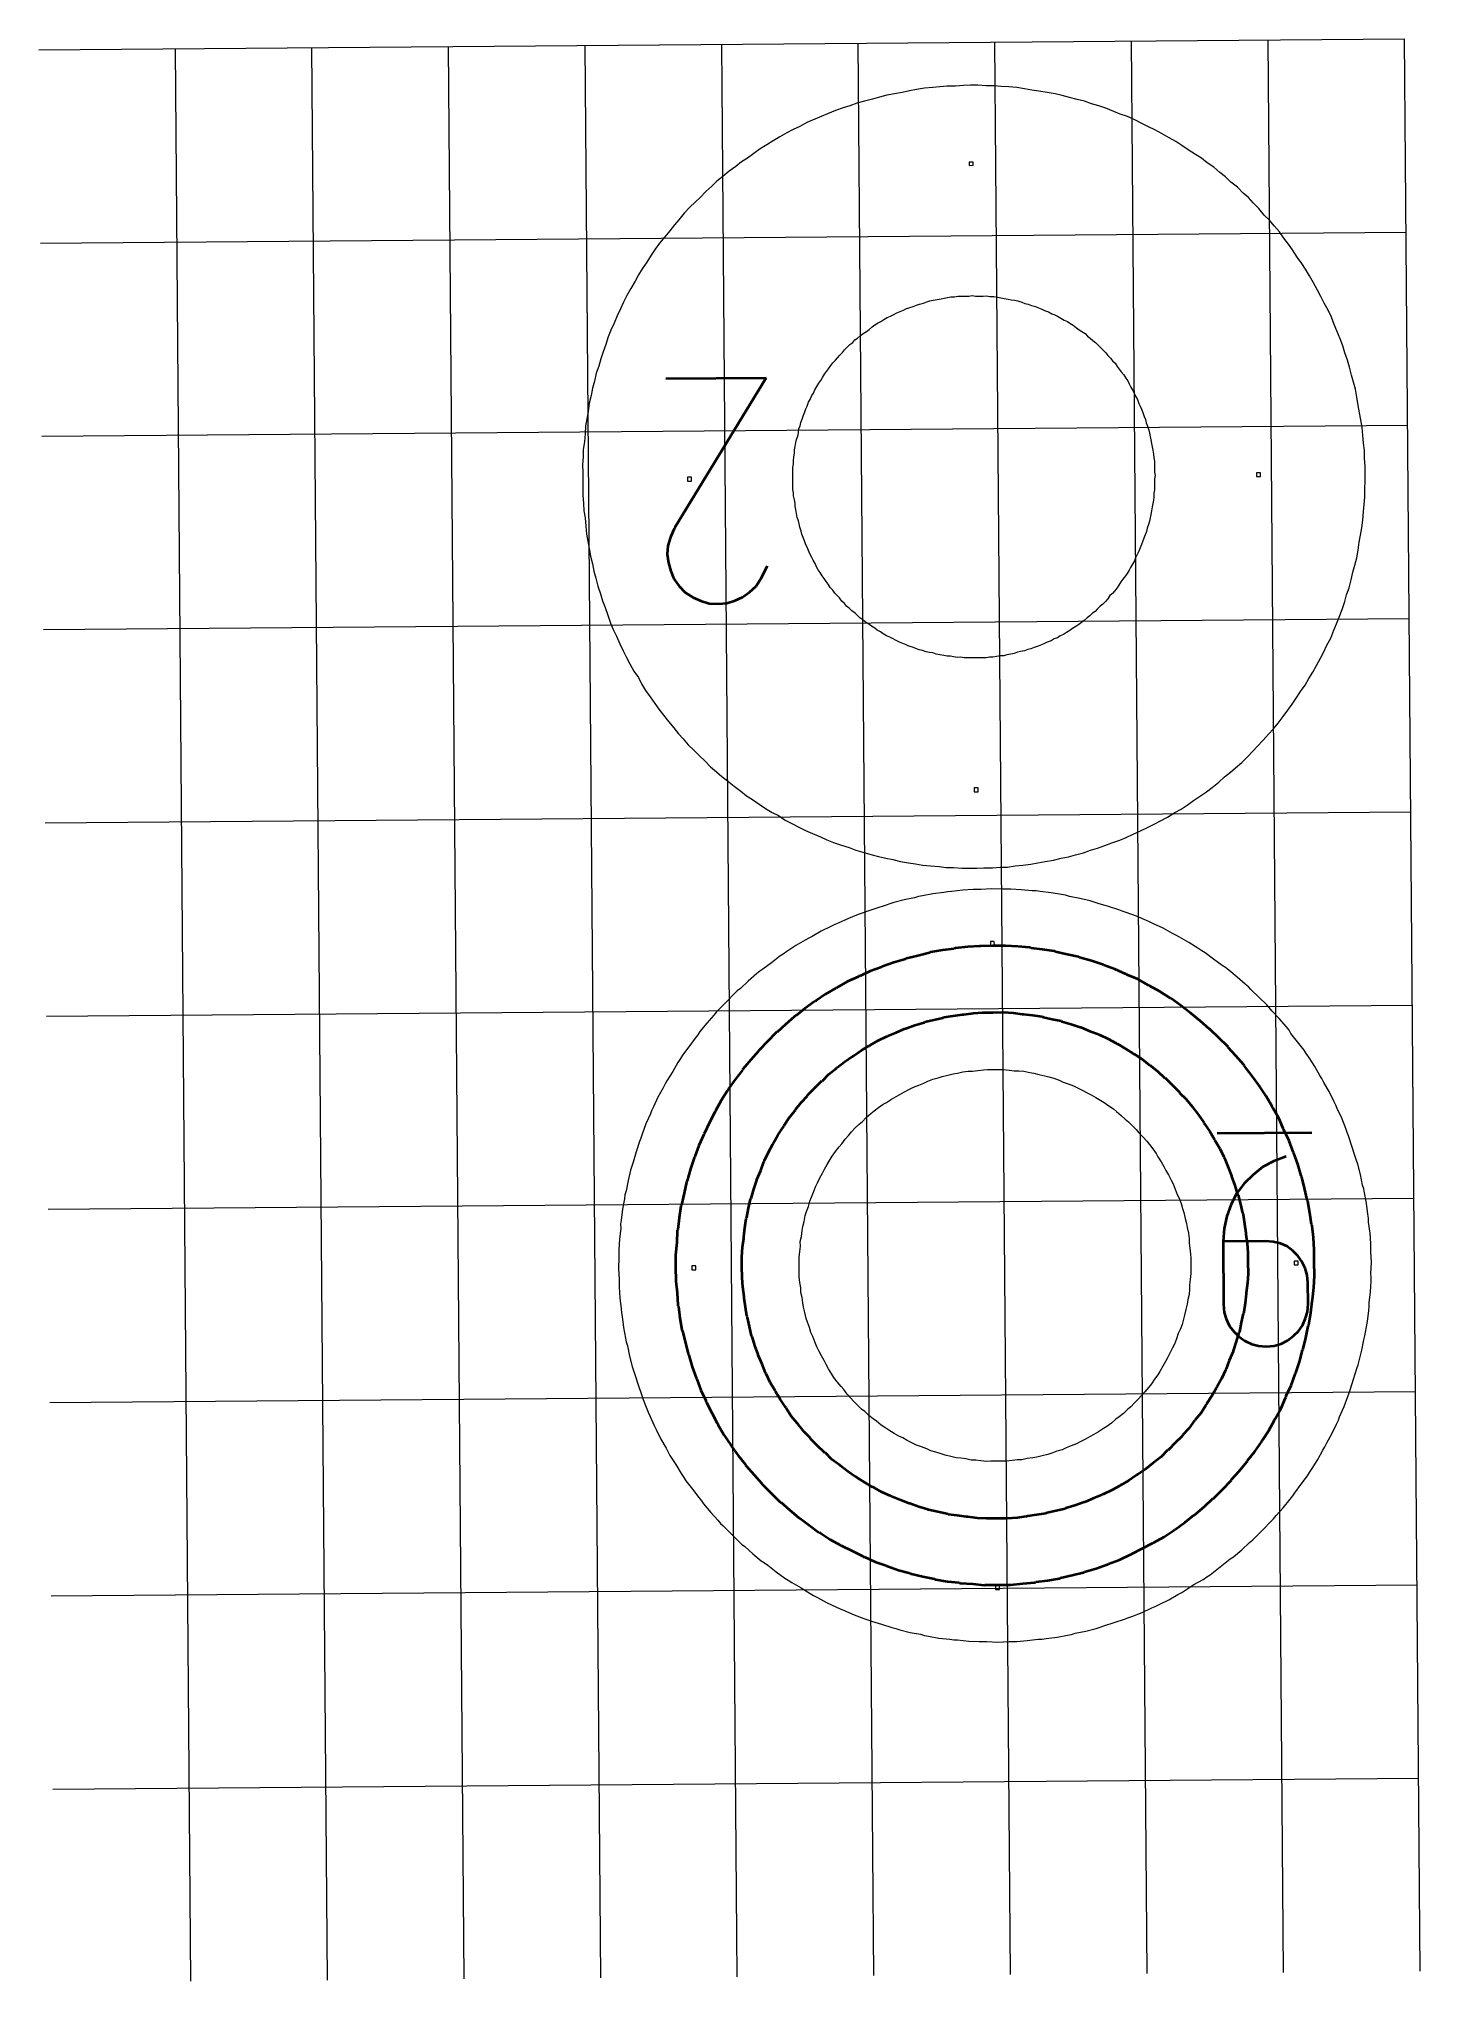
# Model space of a CAD drawing. Header units: centimetres. Extents: x -10.1 to 11.2, y -15.5 to 14.4.
import ezdxf

# ---------------------------------------------------------------- set-up
doc = ezdxf.new("R2010")
doc.units = ezdxf.units.CM
doc.header["$MEASUREMENT"] = 0
for name, color, linetype in [('C00-00-FF', 7, 'Continuous'), ('CBF-BF-BF', 7, 'Continuous'), ('CFF-00-00', 7, 'Continuous')]:
    doc.layers.add(name, color=color, linetype=linetype)

msp = doc.modelspace()

# ---------------------------------------------------------------- linework, layer by layer
at = {"layer": 'C00-00-FF', "color": 5, "lineweight": 13}
for points in [[(2.73103, 13.43812), (2.73103, 13.43812), (2.61143, 13.40728), (2.61143, 13.40728)], [(2.84086, 13.46918), (2.84086, 13.46918), (2.73103, 13.43812), (2.73103, 13.43812)], [(2.95068, 13.49996), (2.95068, 13.49996), (2.84086, 13.46918), (2.84086, 13.46918)], [(3.07037, 13.52103), (3.07037, 13.52103), (2.95068, 13.49996), (2.95068, 13.49996)], [(3.19032, 13.54186), (3.19032, 13.54186), (3.07037, 13.52103), (3.07037, 13.52103)], [(3.30023, 13.56284), (3.30023, 13.56284), (3.19032, 13.54186), (3.19032, 13.54186)], [(3.41013, 13.58383), (3.41013, 13.58383), (3.30023, 13.56284), (3.30023, 13.56284)], [(3.52982, 13.60464), (3.52982, 13.60464), (3.41013, 13.58383), (3.41013, 13.58383)], [(3.65991, 13.61575), (3.65991, 13.61575), (3.52982, 13.60464), (3.52982, 13.60464)], [(3.76964, 13.62668), (3.76964, 13.62668), (3.65991, 13.61575), (3.65991, 13.61575)], [(3.87961, 13.63762), (3.87961, 13.63762), (3.76964, 13.62668), (3.76964, 13.62668)], [(4.00978, 13.63866), (4.00978, 13.63866), (3.87961, 13.63762), (3.87961, 13.63762)], [(4.12956, 13.64942), (4.12956, 13.64942), (4.00978, 13.63866), (4.00978, 13.63866)], [(4.23962, 13.65031), (4.23962, 13.65031), (4.12956, 13.64942), (4.12956, 13.64942)], [(4.34968, 13.65119), (4.34968, 13.65119), (4.23962, 13.65031), (4.23962, 13.65031)], [(4.47967, 13.64245), (4.47967, 13.64245), (4.34968, 13.65119), (4.34968, 13.65119)], [(4.59978, 13.64342), (4.59978, 13.64342), (4.47967, 13.64245), (4.47967, 13.64245)], [(4.70967, 13.63425), (4.70967, 13.63425), (4.59978, 13.64342), (4.59978, 13.64342)], [(4.82987, 13.62517), (4.82987, 13.62517), (4.70967, 13.63425), (4.70967, 13.63425)], [(4.95007, 13.61609), (4.95007, 13.61609), (4.82987, 13.62517), (4.82987, 13.62517)], [(5.07007, 13.5972), (5.07007, 13.5972), (4.95007, 13.61609), (4.95007, 13.61609)], [(5.1803, 13.57798), (5.1803, 13.57798), (5.07007, 13.5972), (5.07007, 13.5972)], [(5.29053, 13.55876), (5.29053, 13.55876), (5.1803, 13.57798), (5.1803, 13.57798)], [(5.42059, 13.53995), (5.42059, 13.53995), (5.29053, 13.55876), (5.29053, 13.55876)], [(5.54087, 13.52082), (5.54087, 13.52082), (5.42059, 13.53995), (5.42059, 13.53995)], [(5.65092, 13.49181), (5.65092, 13.49181), (5.54087, 13.52082), (5.54087, 13.52082)], [(5.76121, 13.46253), (5.76121, 13.46253), (5.65092, 13.49181), (5.65092, 13.49181)], [(5.88157, 13.4336), (5.88157, 13.4336), (5.76121, 13.46253), (5.76121, 13.46253)], [(5.99188, 13.4046), (5.99188, 13.4046), (5.88157, 13.4336), (5.88157, 13.4336)], [(1.94311, 13.17195), (1.94311, 13.17195), (1.84342, 13.1312), (1.84342, 13.1312)], [(2.0428, 13.21272), (2.0428, 13.21272), (1.94311, 13.17195), (1.94311, 13.17195)], [(2.16251, 13.26368), (2.16251, 13.26368), (2.0428, 13.21272), (2.0428, 13.21272)], [(2.28204, 13.30459), (2.28204, 13.30459), (2.16251, 13.26368), (2.16251, 13.26368)], [(2.38182, 13.33556), (2.38182, 13.33556), (2.28204, 13.30459), (2.28204, 13.30459)], [(2.49156, 13.37641), (2.49156, 13.37641), (2.38182, 13.33556), (2.38182, 13.33556)], [(2.61143, 13.40728), (2.61143, 13.40728), (2.49156, 13.37641), (2.49156, 13.37641)], [(6.10201, 13.36552), (6.10201, 13.36552), (5.99188, 13.4046), (5.99188, 13.4046)], [(6.2123, 13.33625), (6.2123, 13.33625), (6.10201, 13.36552), (6.10201, 13.36552)], [(6.32269, 13.29718), (6.32269, 13.29718), (6.2123, 13.33625), (6.2123, 13.33625)], [(6.44294, 13.24815), (6.44294, 13.24815), (6.32269, 13.29718), (6.32269, 13.29718)], [(6.54328, 13.209), (6.54328, 13.209), (6.44294, 13.24815), (6.44294, 13.24815)], [(6.65366, 13.16993), (6.65366, 13.16993), (6.54328, 13.209), (6.54328, 13.209)], [(6.76412, 13.12081), (6.76412, 13.12081), (6.65366, 13.16993), (6.65366, 13.16993)], [(1.3056, 12.85672), (1.3056, 12.85672), (1.20608, 12.79586), (1.20608, 12.79586)], [(1.41519, 12.91766), (1.41519, 12.91766), (1.3056, 12.85672), (1.3056, 12.85672)], [(1.51479, 12.96847), (1.51479, 12.96847), (1.41519, 12.91766), (1.41519, 12.91766)], [(1.6144, 13.01929), (1.6144, 13.01929), (1.51479, 12.96847), (1.51479, 12.96847)], [(1.72398, 13.08023), (1.72398, 13.08023), (1.6144, 13.01929), (1.6144, 13.01929)], [(1.84342, 13.1312), (1.84342, 13.1312), (1.72398, 13.08023), (1.72398, 13.08023)], [(6.87468, 13.06163), (6.87468, 13.06163), (6.76412, 13.12081), (6.76412, 13.12081)], [(6.97508, 13.01244), (6.97508, 13.01244), (6.87468, 13.06163), (6.87468, 13.06163)], [(7.0755, 12.96324), (7.0755, 12.96324), (6.97508, 13.01244), (6.97508, 13.01244)], [(7.18605, 12.90407), (7.18605, 12.90407), (7.0755, 12.96324), (7.0755, 12.96324)], [(7.29632, 12.84489), (7.29632, 12.84489), (7.18605, 12.90407), (7.18605, 12.90407)], [(7.39682, 12.7859), (7.39682, 12.7859), (7.29632, 12.84489), (7.29632, 12.84489)], [(0.90758, 12.60348), (0.90758, 12.60348), (0.80813, 12.53283), (0.80813, 12.53283)], [(1.00701, 12.67439), (1.00701, 12.67439), (0.90758, 12.60348), (0.90758, 12.60348)], [(1.10655, 12.73527), (1.10655, 12.73527), (1.00701, 12.67439), (1.00701, 12.67439)], [(1.20608, 12.79586), (1.20608, 12.79586), (1.10655, 12.73527), (1.10655, 12.73527)], [(7.48724, 12.72657), (7.48724, 12.72657), (7.39682, 12.7859), (7.39682, 12.7859)], [(7.58783, 12.65727), (7.58783, 12.65727), (7.48724, 12.72657), (7.48724, 12.72657)], [(7.69846, 12.5883), (7.69846, 12.5883), (7.58783, 12.65727), (7.58783, 12.65727)], [(7.78888, 12.52897), (7.78888, 12.52897), (7.69846, 12.5883), (7.69846, 12.5883)], [(0.43046, 12.24959), (0.43046, 12.24959), (0.34106, 12.17901), (0.34106, 12.17901)], [(0.52983, 12.33055), (0.52983, 12.33055), (0.43046, 12.24959), (0.43046, 12.24959)], [(0.62926, 12.40121), (0.62926, 12.40121), (0.52983, 12.33055), (0.52983, 12.33055)], [(0.71866, 12.47203), (0.71866, 12.47203), (0.62926, 12.40121), (0.62926, 12.40121)], [(0.80813, 12.53283), (0.80813, 12.53283), (0.71866, 12.47203), (0.71866, 12.47203)], [(4.27903, 12.47055), (4.27903, 12.47055), (4.21895, 12.47006), (4.21895, 12.47006)], [(4.21895, 12.47006), (4.21895, 12.47006), (4.21937, 12.42006), (4.21937, 12.42006)], [(4.21937, 12.42006), (4.21937, 12.42006), (4.27942, 12.42055), (4.27942, 12.42055)], [(4.27942, 12.42055), (4.27942, 12.42055), (4.27903, 12.47055), (4.27903, 12.47055)], [(7.87968, 12.45959), (7.87968, 12.45959), (7.78888, 12.52897), (7.78888, 12.52897)], [(7.98025, 12.39055), (7.98025, 12.39055), (7.87968, 12.45959), (7.87968, 12.45959)], [(8.07084, 12.3111), (8.07084, 12.3111), (7.98025, 12.39055), (7.98025, 12.39055)], [(8.16136, 12.24198), (8.16136, 12.24198), (8.07084, 12.3111), (8.07084, 12.3111)], [(8.24192, 12.16246), (8.24192, 12.16246), (8.16136, 12.24198), (8.16136, 12.24198)], [(0.17224, 12.01757), (0.17224, 12.01757), (0.083, 11.9269), (0.083, 11.9269)], [(0.26154, 12.09821), (0.26154, 12.09821), (0.17224, 12.01757), (0.17224, 12.01757)], [(0.34106, 12.17901), (0.34106, 12.17901), (0.26154, 12.09821), (0.26154, 12.09821)], [(8.34257, 12.08336), (8.34257, 12.08336), (8.24192, 12.16246), (8.24192, 12.16246)], [(8.43325, 11.99414), (8.43325, 11.99414), (8.34257, 12.08336), (8.34257, 12.08336)], [(8.51398, 11.92466), (8.51398, 11.92466), (8.43325, 11.99414), (8.43325, 11.99414)], [(-0.16509, 11.68491), (-0.16509, 11.68491), (-0.24419, 11.58426), (-0.24419, 11.58426)], [(-0.07586, 11.77559), (-0.07586, 11.77559), (-0.16509, 11.68491), (-0.16509, 11.68491)], [(0.00367, 11.85613), (0.00367, 11.85613), (-0.07586, 11.77559), (-0.07586, 11.77559)], [(0.083, 11.9269), (0.083, 11.9269), (0.00367, 11.85613), (0.00367, 11.85613)], [(8.58447, 11.84533), (8.58447, 11.84533), (8.51398, 11.92466), (8.51398, 11.92466)], [(8.67541, 11.7561), (8.67541, 11.7561), (8.58447, 11.84533), (8.58447, 11.84533)], [(8.75611, 11.65673), (8.75611, 11.65673), (8.67541, 11.7561), (8.67541, 11.7561)], [(8.83667, 11.57721), (8.83667, 11.57721), (8.75611, 11.65673), (8.75611, 11.65673)], [(-0.38278, 11.41301), (-0.38278, 11.41301), (-0.46222, 11.3224), (-0.46222, 11.3224)], [(-0.31366, 11.50352), (-0.31366, 11.50352), (-0.38278, 11.41301), (-0.38278, 11.41301)], [(-0.24419, 11.58426), (-0.24419, 11.58426), (-0.31366, 11.50352), (-0.31366, 11.50352)], [(8.90751, 11.48782), (8.90751, 11.48782), (8.83667, 11.57721), (8.83667, 11.57721)], [(8.98813, 11.39849), (8.98813, 11.39849), (8.90751, 11.48782), (8.90751, 11.48782)], [(9.05905, 11.29905), (9.05905, 11.29905), (8.98813, 11.39849), (8.98813, 11.39849)], [(-0.61069, 11.13124), (-0.61069, 11.13124), (-0.67002, 11.0408), (-0.67002, 11.0408)], [(-0.54131, 11.22175), (-0.54131, 11.22175), (-0.61069, 11.13124), (-0.61069, 11.13124)], [(-0.46222, 11.3224), (-0.46222, 11.3224), (-0.54131, 11.22175), (-0.54131, 11.22175)], [(9.12989, 11.20967), (9.12989, 11.20967), (9.05905, 11.29905), (9.05905, 11.29905)], [(9.1904, 11.1202), (9.1904, 11.1202), (9.12989, 11.20967), (9.12989, 11.20967)], [(9.2614, 11.01069), (9.2614, 11.01069), (9.1904, 11.1202), (9.1904, 11.1202)], [(-0.8083, 10.82959), (-0.8083, 10.82959), (-0.86764, 10.73916), (-0.86764, 10.73916)], [(-0.73899, 10.93017), (-0.73899, 10.93017), (-0.8083, 10.82959), (-0.8083, 10.82959)], [(-0.67002, 11.0408), (-0.67002, 11.0408), (-0.73899, 10.93017), (-0.73899, 10.93017)], [(9.33232, 10.91125), (9.33232, 10.91125), (9.2614, 11.01069), (9.2614, 11.01069)], [(9.39284, 10.82176), (9.39284, 10.82176), (9.33232, 10.91125), (9.33232, 10.91125)], [(9.4537, 10.72225), (9.4537, 10.72225), (9.39284, 10.82176), (9.39284, 10.82176)], [(-0.98581, 10.52811), (-0.98581, 10.52811), (-1.04498, 10.41758), (-1.04498, 10.41758)], [(-0.91684, 10.63874), (-0.91684, 10.63874), (-0.98581, 10.52811), (-0.98581, 10.52811)], [(-0.86764, 10.73916), (-0.86764, 10.73916), (-0.91684, 10.63874), (-0.91684, 10.63874)], [(9.51464, 10.61267), (9.51464, 10.61267), (9.4537, 10.72225), (9.4537, 10.72225)], [(9.57559, 10.5031), (9.57559, 10.5031), (9.51464, 10.61267), (9.51464, 10.61267)], [(9.6264, 10.4035), (9.6264, 10.4035), (9.57559, 10.5031), (9.57559, 10.5031)], [(-1.14337, 10.21674), (-1.14337, 10.21674), (-1.19248, 10.10655), (-1.19248, 10.10655)], [(-1.09417, 10.31716), (-1.09417, 10.31716), (-1.14337, 10.21674), (-1.14337, 10.21674)], [(-1.04498, 10.41758), (-1.04498, 10.41758), (-1.09417, 10.31716), (-1.09417, 10.31716)], [(3.04801, 10.12058), (3.04801, 10.12058), (3.10757, 10.15097), (3.10757, 10.15097)], [(3.10757, 10.15097), (3.10757, 10.15097), (3.1574, 10.17147), (3.1574, 10.17147)], [(3.1574, 10.17147), (3.1574, 10.17147), (3.20725, 10.19199), (3.20725, 10.19199)], [(3.20725, 10.19199), (3.20725, 10.19199), (3.24704, 10.21215), (3.24704, 10.21215)], [(3.24704, 10.21215), (3.24704, 10.21215), (3.30693, 10.23275), (3.30693, 10.23275)], [(3.30693, 10.23275), (3.30693, 10.23275), (3.35678, 10.25298), (3.35678, 10.25298)], [(3.35678, 10.25298), (3.35678, 10.25298), (3.40663, 10.27349), (3.40663, 10.27349)], [(3.40663, 10.27349), (3.40663, 10.27349), (3.45655, 10.28395), (3.45655, 10.28395)], [(3.45655, 10.28395), (3.45655, 10.28395), (3.51644, 10.30428), (3.51644, 10.30428)], [(3.51644, 10.30428), (3.51644, 10.30428), (3.56629, 10.32479), (3.56629, 10.32479)], [(3.56629, 10.32479), (3.56629, 10.32479), (3.61621, 10.33524), (3.61621, 10.33524)], [(3.61621, 10.33524), (3.61621, 10.33524), (3.66613, 10.3457), (3.66613, 10.3457)], [(3.66613, 10.3457), (3.66613, 10.3457), (3.72611, 10.35598), (3.72611, 10.35598)], [(3.72611, 10.35598), (3.72611, 10.35598), (3.78609, 10.36651), (3.78609, 10.36651)], [(3.78609, 10.36651), (3.78609, 10.36651), (3.83601, 10.37696), (3.83601, 10.37696)], [(3.83601, 10.37696), (3.83601, 10.37696), (3.88594, 10.38743), (3.88594, 10.38743)], [(3.88594, 10.38743), (3.88594, 10.38743), (3.93587, 10.39789), (3.93587, 10.39789)], [(3.93587, 10.39789), (3.93587, 10.39789), (3.99566, 10.39836), (3.99566, 10.39836)], [(3.99566, 10.39836), (3.99566, 10.39836), (4.04558, 10.40855), (4.04558, 10.40855)], [(4.04558, 10.40855), (4.04558, 10.40855), (4.09559, 10.40895), (4.09559, 10.40895)], [(4.09559, 10.40895), (4.09559, 10.40895), (4.15565, 10.40944), (4.15565, 10.40944)], [(4.15565, 10.40944), (4.15565, 10.40944), (4.2157, 10.40993), (4.2157, 10.40993)], [(4.2157, 10.40993), (4.2157, 10.40993), (4.26564, 10.42039), (4.26564, 10.42039)], [(4.26564, 10.42039), (4.26564, 10.42039), (4.31572, 10.41072), (4.31572, 10.41072)], [(4.31572, 10.41072), (4.31572, 10.41072), (4.37577, 10.41121), (4.37577, 10.41121)], [(4.37577, 10.41121), (4.37577, 10.41121), (4.43557, 10.41169), (4.43557, 10.41169)], [(4.43557, 10.41169), (4.43557, 10.41169), (4.48557, 10.4121), (4.48557, 10.4121)], [(4.48557, 10.4121), (4.48557, 10.4121), (4.53565, 10.40271), (4.53565, 10.40271)], [(4.53565, 10.40271), (4.53565, 10.40271), (4.59572, 10.4032), (4.59572, 10.4032)], [(4.59572, 10.4032), (4.59572, 10.4032), (4.65586, 10.39363), (4.65586, 10.39363)], [(4.65586, 10.39363), (4.65586, 10.39363), (4.70594, 10.38397), (4.70594, 10.38397)], [(4.70594, 10.38397), (4.70594, 10.38397), (4.75602, 10.37432), (4.75602, 10.37432)], [(4.75602, 10.37432), (4.75602, 10.37432), (4.81616, 10.36476), (4.81616, 10.36476)], [(4.81616, 10.36476), (4.81616, 10.36476), (4.86625, 10.35537), (4.86625, 10.35537)], [(4.86625, 10.35537), (4.86625, 10.35537), (4.91634, 10.34571), (4.91634, 10.34571)], [(4.91634, 10.34571), (4.91634, 10.34571), (4.96642, 10.33607), (4.96642, 10.33607)], [(4.96642, 10.33607), (4.96642, 10.33607), (5.02663, 10.31644), (5.02663, 10.31644)], [(5.02663, 10.31644), (5.02663, 10.31644), (5.0768, 10.29701), (5.0768, 10.29701)], [(5.0768, 10.29701), (5.0768, 10.29701), (5.1269, 10.28735), (5.1269, 10.28735)], [(5.1269, 10.28735), (5.1269, 10.28735), (5.17679, 10.26764), (5.17679, 10.26764)], [(5.17679, 10.26764), (5.17679, 10.26764), (5.23701, 10.24828), (5.23701, 10.24828)], [(5.23701, 10.24828), (5.23701, 10.24828), (5.28717, 10.22857), (5.28717, 10.22857)], [(5.28717, 10.22857), (5.28717, 10.22857), (5.33733, 10.20914), (5.33733, 10.20914)], [(5.33733, 10.20914), (5.33733, 10.20914), (5.37746, 10.18935), (5.37746, 10.18935)], [(5.37746, 10.18935), (5.37746, 10.18935), (5.43767, 10.16973), (5.43767, 10.16973)], [(5.43767, 10.16973), (5.43767, 10.16973), (5.48792, 10.14023), (5.48792, 10.14023)], [(9.67722, 10.30387), (9.67722, 10.30387), (9.6264, 10.4035), (9.6264, 10.4035)], [(9.7379, 10.19456), (9.7379, 10.19456), (9.67722, 10.30387), (9.67722, 10.30387)], [(9.78878, 10.08489), (9.78878, 10.08489), (9.7379, 10.19456), (9.7379, 10.19456)], [(-1.29073, 9.88562), (-1.29073, 9.88562), (-1.32988, 9.78528), (-1.32988, 9.78528)], [(-1.24161, 9.99607), (-1.24161, 9.99607), (-1.29073, 9.88562), (-1.29073, 9.88562)], [(-1.19248, 10.10655), (-1.19248, 10.10655), (-1.24161, 9.99607), (-1.24161, 9.99607)], [(2.59017, 9.83696), (2.59017, 9.83696), (2.63994, 9.86726), (2.63994, 9.86726)], [(2.63994, 9.86726), (2.63994, 9.86726), (2.67965, 9.89747), (2.67965, 9.89747)], [(2.67965, 9.89747), (2.67965, 9.89747), (2.72933, 9.9381), (2.72933, 9.9381)], [(2.72933, 9.9381), (2.72933, 9.9381), (2.76904, 9.96831), (2.76904, 9.96831)], [(2.76904, 9.96831), (2.76904, 9.96831), (2.8188, 9.99861), (2.8188, 9.99861)], [(2.8188, 9.99861), (2.8188, 9.99861), (2.8586, 10.01904), (2.8586, 10.01904)], [(2.8586, 10.01904), (2.8586, 10.01904), (2.90835, 10.04934), (2.90835, 10.04934)], [(2.90835, 10.04934), (2.90835, 10.04934), (2.95811, 10.0799), (2.95811, 10.0799)], [(2.95811, 10.0799), (2.95811, 10.0799), (3.00796, 10.10015), (3.00796, 10.10015)], [(3.00796, 10.10015), (3.00796, 10.10015), (3.04801, 10.12058), (3.04801, 10.12058)], [(5.48792, 10.14023), (5.48792, 10.14023), (5.53809, 10.12052), (5.53809, 10.12052)], [(5.53809, 10.12052), (5.53809, 10.12052), (5.5782, 10.101), (5.5782, 10.101)], [(5.5782, 10.101), (5.5782, 10.101), (5.62843, 10.07125), (5.62843, 10.07125)], [(5.62843, 10.07125), (5.62843, 10.07125), (5.67868, 10.04175), (5.67868, 10.04175)], [(5.67868, 10.04175), (5.67868, 10.04175), (5.72886, 10.02204), (5.72886, 10.02204)], [(5.72886, 10.02204), (5.72886, 10.02204), (5.76931, 9.99247), (5.76931, 9.99247)], [(5.76931, 9.99247), (5.76931, 9.99247), (5.81956, 9.96298), (5.81956, 9.96298)], [(5.81956, 9.96298), (5.81956, 9.96298), (5.8699, 9.92316), (5.8699, 9.92316)], [(5.8699, 9.92316), (5.8699, 9.92316), (5.91008, 9.89359), (5.91008, 9.89359)], [(5.91008, 9.89359), (5.91008, 9.89359), (5.95027, 9.86401), (5.95027, 9.86401)], [(5.95027, 9.86401), (5.95027, 9.86401), (6.00052, 9.83425), (6.00052, 9.83425)], [(9.82988, 9.97517), (9.82988, 9.97517), (9.78878, 10.08489), (9.78878, 10.08489)], [(9.87064, 9.87547), (9.87064, 9.87547), (9.82988, 9.97517), (9.82988, 9.97517)], [(9.92161, 9.75602), (9.92161, 9.75602), (9.87064, 9.87547), (9.87064, 9.87547)], [(-1.40792, 9.55472), (-1.40792, 9.55472), (-1.44725, 9.44434), (-1.44725, 9.44434)], [(-1.36885, 9.66511), (-1.36885, 9.66511), (-1.40792, 9.55472), (-1.40792, 9.55472)], [(-1.32988, 9.78528), (-1.32988, 9.78528), (-1.36885, 9.66511), (-1.36885, 9.66511)], [(2.27237, 9.54441), (2.27237, 9.54441), (2.30221, 9.58461), (2.30221, 9.58461)], [(2.30221, 9.58461), (2.30221, 9.58461), (2.34183, 9.62487), (2.34183, 9.62487)], [(2.34183, 9.62487), (2.34183, 9.62487), (2.38147, 9.66515), (2.38147, 9.66515)], [(2.38147, 9.66515), (2.38147, 9.66515), (2.43123, 9.69571), (2.43123, 9.69571)], [(2.43123, 9.69571), (2.43123, 9.69571), (2.46081, 9.73589), (2.46081, 9.73589)], [(2.46081, 9.73589), (2.46081, 9.73589), (2.50078, 9.76612), (2.50078, 9.76612)], [(2.50078, 9.76612), (2.50078, 9.76612), (2.55047, 9.80648), (2.55047, 9.80648)], [(2.55047, 9.80648), (2.55047, 9.80648), (2.59017, 9.83696), (2.59017, 9.83696)], [(6.00052, 9.83425), (6.00052, 9.83425), (6.04079, 9.79464), (6.04079, 9.79464)], [(6.04079, 9.79464), (6.04079, 9.79464), (6.08098, 9.76506), (6.08098, 9.76506)], [(6.08098, 9.76506), (6.08098, 9.76506), (6.12152, 9.72543), (6.12152, 9.72543)], [(6.12152, 9.72543), (6.12152, 9.72543), (6.16171, 9.69559), (6.16171, 9.69559)], [(6.16171, 9.69559), (6.16171, 9.69559), (6.20199, 9.65595), (6.20199, 9.65595)], [(6.20199, 9.65595), (6.20199, 9.65595), (6.24225, 9.61633), (6.24225, 9.61633)], [(6.24225, 9.61633), (6.24225, 9.61633), (6.28253, 9.5767), (6.28253, 9.5767)], [(6.28253, 9.5767), (6.28253, 9.5767), (6.3228, 9.5368), (6.3228, 9.5368)], [(9.96244, 9.64628), (9.96244, 9.64628), (9.92161, 9.75602), (9.92161, 9.75602)], [(9.99323, 9.53646), (9.99323, 9.53646), (9.96244, 9.64628), (9.96244, 9.64628)], [(-1.47626, 9.33403), (-1.47626, 9.33403), (-1.51532, 9.22365), (-1.51532, 9.22365)], [(-1.44725, 9.44434), (-1.44725, 9.44434), (-1.47626, 9.33403), (-1.47626, 9.33403)], [(2.02467, 9.25215), (2.02467, 9.25215), (2.05453, 9.29262), (2.05453, 9.29262)], [(2.05453, 9.29262), (2.05453, 9.29262), (2.09406, 9.34294), (2.09406, 9.34294)], [(2.09406, 9.34294), (2.09406, 9.34294), (2.12364, 9.38314), (2.12364, 9.38314)], [(2.12364, 9.38314), (2.12364, 9.38314), (2.16327, 9.4234), (2.16327, 9.4234)], [(2.16327, 9.4234), (2.16327, 9.4234), (2.19311, 9.4636), (2.19311, 9.4636)], [(2.19311, 9.4636), (2.19311, 9.4636), (2.23274, 9.50387), (2.23274, 9.50387)], [(2.23274, 9.50387), (2.23274, 9.50387), (2.27237, 9.54441), (2.27237, 9.54441)], [(6.3228, 9.5368), (6.3228, 9.5368), (6.35329, 9.4971), (6.35329, 9.4971)], [(6.35329, 9.4971), (6.35329, 9.4971), (6.39356, 9.45747), (6.39356, 9.45747)], [(6.39356, 9.45747), (6.39356, 9.45747), (6.42377, 9.41776), (6.42377, 9.41776)], [(6.42377, 9.41776), (6.42377, 9.41776), (6.46432, 9.37813), (6.46432, 9.37813)], [(6.46432, 9.37813), (6.46432, 9.37813), (6.49461, 9.32837), (6.49461, 9.32837)], [(6.49461, 9.32837), (6.49461, 9.32837), (6.52483, 9.28839), (6.52483, 9.28839)], [(6.52483, 9.28839), (6.52483, 9.28839), (6.55533, 9.24868), (6.55533, 9.24868)], [(10.03432, 9.42672), (10.03432, 9.42672), (9.99323, 9.53646), (9.99323, 9.53646)], [(10.0651, 9.31689), (10.0651, 9.31689), (10.03432, 9.42672), (10.03432, 9.42672)], [(10.09597, 9.19729), (10.09597, 9.19729), (10.0651, 9.31689), (10.0651, 9.31689)], [(-1.57353, 8.99326), (-1.57353, 8.99326), (-1.59275, 8.88303), (-1.59275, 8.88303)], [(-1.54453, 9.10356), (-1.54453, 9.10356), (-1.57353, 8.99326), (-1.57353, 8.99326)], [(-1.51532, 9.22365), (-1.51532, 9.22365), (-1.54453, 9.10356), (-1.54453, 9.10356)], [(1.82732, 8.92063), (1.82732, 8.92063), (1.84703, 8.97078), (1.84703, 8.97078)], [(1.84703, 8.97078), (1.84703, 8.97078), (1.87653, 9.02104), (1.87653, 9.02104)], [(1.87653, 9.02104), (1.87653, 9.02104), (1.90629, 9.07128), (1.90629, 9.07128)], [(1.90629, 9.07128), (1.90629, 9.07128), (1.93586, 9.11147), (1.93586, 9.11147)], [(1.93586, 9.11147), (1.93586, 9.11147), (1.96561, 9.16172), (1.96561, 9.16172)], [(1.96561, 9.16172), (1.96561, 9.16172), (1.99511, 9.21197), (1.99511, 9.21197)], [(1.99511, 9.21197), (1.99511, 9.21197), (2.02467, 9.25215), (2.02467, 9.25215)], [(6.55533, 9.24868), (6.55533, 9.24868), (6.59567, 9.19899), (6.59567, 9.19899)], [(6.59567, 9.19899), (6.59567, 9.19899), (6.62598, 9.14924), (6.62598, 9.14924)], [(6.62598, 9.14924), (6.62598, 9.14924), (6.65646, 9.10953), (6.65646, 9.10953)], [(6.65646, 9.10953), (6.65646, 9.10953), (6.6767, 9.05968), (6.6767, 9.05968)], [(6.6767, 9.05968), (6.6767, 9.05968), (6.70726, 9.00992), (6.70726, 9.00992)], [(6.70726, 9.00992), (6.70726, 9.00992), (6.73756, 8.96016), (6.73756, 8.96016)], [(6.73756, 8.96016), (6.73756, 8.96016), (6.758, 8.92036), (6.758, 8.92036)], [(10.12702, 9.08747), (10.12702, 9.08747), (10.09597, 9.19729), (10.09597, 9.19729)], [(10.1578, 8.97764), (10.1578, 8.97764), (10.12702, 9.08747), (10.12702, 9.08747)], [(10.17888, 8.85796), (10.17888, 8.85796), (10.1578, 8.97764), (10.1578, 8.97764)], [(-1.6217, 8.76294), (-1.6217, 8.76294), (-1.64076, 8.63259), (-1.64076, 8.63259)], [(-1.59275, 8.88303), (-1.59275, 8.88303), (-1.6217, 8.76294), (-1.6217, 8.76294)], [(1.68969, 8.62952), (1.68969, 8.62952), (1.7094, 8.67969), (1.7094, 8.67969)], [(1.7094, 8.67969), (1.7094, 8.67969), (1.72893, 8.71979), (1.72893, 8.71979)], [(1.72893, 8.71979), (1.72893, 8.71979), (1.74855, 8.78002), (1.74855, 8.78002)], [(1.74855, 8.78002), (1.74855, 8.78002), (1.77804, 8.83026), (1.77804, 8.83026)], [(1.77804, 8.83026), (1.77804, 8.83026), (1.79774, 8.88042), (1.79774, 8.88042)], [(1.79774, 8.88042), (1.79774, 8.88042), (1.82732, 8.92063), (1.82732, 8.92063)], [(6.758, 8.92036), (6.758, 8.92036), (6.77823, 8.87052), (6.77823, 8.87052)], [(6.77823, 8.87052), (6.77823, 8.87052), (6.8088, 8.82076), (6.8088, 8.82076)], [(6.8088, 8.82076), (6.8088, 8.82076), (6.82913, 8.76086), (6.82913, 8.76086)], [(6.82913, 8.76086), (6.82913, 8.76086), (6.84956, 8.72108), (6.84956, 8.72108)], [(6.84956, 8.72108), (6.84956, 8.72108), (6.87007, 8.67123), (6.87007, 8.67123)], [(6.87007, 8.67123), (6.87007, 8.67123), (6.89031, 8.62139), (6.89031, 8.62139)], [(10.19976, 8.72794), (10.19976, 8.72794), (10.17888, 8.85796), (10.17888, 8.85796)], [(10.22075, 8.61831), (10.22075, 8.61831), (10.19976, 8.72794), (10.19976, 8.72794)], [(-1.67893, 8.41242), (-1.67893, 8.41242), (-1.68801, 8.29222), (-1.68801, 8.29222)], [(-1.65971, 8.52264), (-1.65971, 8.52264), (-1.67893, 8.41242), (-1.67893, 8.41242)], [(-1.64076, 8.63259), (-1.64076, 8.63259), (-1.65971, 8.52264), (-1.65971, 8.52264)], [(1.59226, 8.30884), (1.59226, 8.30884), (1.60184, 8.36872), (1.60184, 8.36872)], [(1.60184, 8.36872), (1.60184, 8.36872), (1.62154, 8.41888), (1.62154, 8.41888)], [(1.62154, 8.41888), (1.62154, 8.41888), (1.63092, 8.46897), (1.63092, 8.46897)], [(1.63092, 8.46897), (1.63092, 8.46897), (1.65063, 8.51913), (1.65063, 8.51913)], [(1.65063, 8.51913), (1.65063, 8.51913), (1.67026, 8.57936), (1.67026, 8.57936)], [(1.67026, 8.57936), (1.67026, 8.57936), (1.68969, 8.62952), (1.68969, 8.62952)], [(6.89031, 8.62139), (6.89031, 8.62139), (6.91091, 8.5615), (6.91091, 8.5615)], [(6.91091, 8.5615), (6.91091, 8.5615), (6.93115, 8.51165), (6.93115, 8.51165)], [(6.93115, 8.51165), (6.93115, 8.51165), (6.94161, 8.46172), (6.94161, 8.46172)], [(6.94161, 8.46172), (6.94161, 8.46172), (6.96212, 8.41188), (6.96212, 8.41188)], [(6.96212, 8.41188), (6.96212, 8.41188), (6.98244, 8.35224), (6.98244, 8.35224)], [(10.24175, 8.5084), (10.24175, 8.5084), (10.22075, 8.61831), (10.22075, 8.61831)], [(10.26256, 8.38844), (10.26256, 8.38844), (10.24175, 8.5084), (10.24175, 8.5084)], [(10.27359, 8.26868), (10.27359, 8.26868), (10.26256, 8.38844), (10.26256, 8.38844)], [(-1.69683, 8.17229), (-1.69683, 8.17229), (-1.71598, 8.052), (-1.71598, 8.052)], [(-1.68801, 8.29222), (-1.68801, 8.29222), (-1.69683, 8.17229), (-1.69683, 8.17229)], [(1.5343, 8.04829), (1.5343, 8.04829), (1.54395, 8.09837), (1.54395, 8.09837)], [(1.54395, 8.09837), (1.54395, 8.09837), (1.55352, 8.1585), (1.55352, 8.1585)], [(1.55352, 8.1585), (1.55352, 8.1585), (1.56318, 8.2086), (1.56318, 8.2086)], [(1.56318, 8.2086), (1.56318, 8.2086), (1.58261, 8.25876), (1.58261, 8.25876)], [(1.58261, 8.25876), (1.58261, 8.25876), (1.59226, 8.30884), (1.59226, 8.30884)], [(6.98244, 8.35224), (6.98244, 8.35224), (6.9929, 8.30233), (6.9929, 8.30233)], [(6.9929, 8.30233), (6.9929, 8.30233), (7.00337, 8.2524), (7.00337, 8.2524)], [(7.00337, 8.2524), (7.00337, 8.2524), (7.01381, 8.20247), (7.01381, 8.20247)], [(7.01381, 8.20247), (7.01381, 8.20247), (7.02436, 8.14249), (7.02436, 8.14249)], [(7.02436, 8.14249), (7.02436, 8.14249), (7.03455, 8.09257), (7.03455, 8.09257)], [(7.03455, 8.09257), (7.03455, 8.09257), (7.045, 8.04265), (7.045, 8.04265)], [(10.2846, 8.14864), (10.2846, 8.14864), (10.27359, 8.26868), (10.27359, 8.26868)], [(10.29555, 8.03892), (10.29555, 8.03892), (10.2846, 8.14864), (10.2846, 8.14864)], [(-1.71509, 7.94221), (-1.71509, 7.94221), (-1.72418, 7.82201), (-1.72418, 7.82201)], [(-1.72418, 7.82201), (-1.72418, 7.82201), (-1.72313, 7.69211), (-1.72313, 7.69211)], [(-1.71598, 8.052), (-1.71598, 8.052), (-1.71509, 7.94221), (-1.71509, 7.94221)], [(1.50657, 7.77792), (1.50657, 7.77792), (1.51623, 7.82799), (1.51623, 7.82799)], [(1.50706, 7.71812), (1.50706, 7.71812), (1.50657, 7.77792), (1.50657, 7.77792)], [(1.51583, 7.878), (1.51583, 7.878), (1.52539, 7.93815), (1.52539, 7.93815)], [(1.51623, 7.82799), (1.51623, 7.82799), (1.51583, 7.878), (1.51583, 7.878)], [(1.52539, 7.93815), (1.52539, 7.93815), (1.53469, 7.99828), (1.53469, 7.99828)], [(1.53469, 7.99828), (1.53469, 7.99828), (1.5343, 8.04829), (1.5343, 8.04829)], [(7.045, 8.04265), (7.045, 8.04265), (7.05554, 7.98267), (7.05554, 7.98267)], [(7.05554, 7.98267), (7.05554, 7.98267), (7.05602, 7.92261), (7.05602, 7.92261)], [(7.05602, 7.92261), (7.05602, 7.92261), (7.06648, 7.87268), (7.06648, 7.87268)], [(7.06648, 7.87268), (7.06648, 7.87268), (7.06688, 7.82268), (7.06688, 7.82268)], [(7.06688, 7.82268), (7.06688, 7.82268), (7.06736, 7.76289), (7.06736, 7.76289)], [(7.06736, 7.76289), (7.06736, 7.76289), (7.06785, 7.70284), (7.06785, 7.70284)], [(10.29651, 7.91881), (10.29651, 7.91881), (10.29555, 8.03892), (10.29555, 8.03892)], [(10.30735, 7.78898), (10.30735, 7.78898), (10.29651, 7.91881), (10.29651, 7.91881)], [(10.30824, 7.67891), (10.30824, 7.67891), (10.30735, 7.78898), (10.30735, 7.78898)], [(-1.72313, 7.69211), (-1.72313, 7.69211), (-1.72225, 7.58204), (-1.72225, 7.58204)], [(-1.72225, 7.58204), (-1.72225, 7.58204), (-1.72136, 7.47198), (-1.72136, 7.47198)], [(-1.72136, 7.47198), (-1.72136, 7.47198), (-1.72039, 7.35213), (-1.72039, 7.35213)], [(-0.0525, 7.62539), (-0.0525, 7.62539), (-0.11229, 7.6249), (-0.11229, 7.6249)], [(-0.11229, 7.6249), (-0.11229, 7.6249), (-0.1118, 7.56485), (-0.1118, 7.56485)], [(-0.1118, 7.56485), (-0.1118, 7.56485), (-0.05201, 7.56532), (-0.05201, 7.56532)], [(-0.05201, 7.56532), (-0.05201, 7.56532), (-0.0525, 7.62539), (-0.0525, 7.62539)], [(1.50754, 7.65806), (1.50754, 7.65806), (1.50706, 7.71812), (1.50706, 7.71812)], [(1.50794, 7.60805), (1.50794, 7.60805), (1.50754, 7.65806), (1.50754, 7.65806)], [(1.50834, 7.55805), (1.50834, 7.55805), (1.50794, 7.60805), (1.50794, 7.60805)], [(1.50883, 7.49799), (1.50883, 7.49799), (1.50834, 7.55805), (1.50834, 7.55805)], [(1.50932, 7.43794), (1.50932, 7.43794), (1.50883, 7.49799), (1.50883, 7.49799)], [(7.06785, 7.70284), (7.06785, 7.70284), (7.07829, 7.6529), (7.07829, 7.6529)], [(7.07829, 7.6529), (7.07829, 7.6529), (7.06865, 7.60282), (7.06865, 7.60282)], [(7.06865, 7.60282), (7.06865, 7.60282), (7.06914, 7.54277), (7.06914, 7.54277)], [(7.06914, 7.54277), (7.06914, 7.54277), (7.06962, 7.4827), (7.06962, 7.4827)], [(7.06962, 7.4827), (7.06962, 7.4827), (7.07003, 7.4327), (7.07003, 7.4327)], [(8.69806, 7.69585), (8.69806, 7.69585), (8.63799, 7.69536), (8.63799, 7.69536)], [(8.63799, 7.69536), (8.63799, 7.69536), (8.63848, 7.63531), (8.63848, 7.63531)], [(8.63848, 7.63531), (8.63848, 7.63531), (8.69853, 7.6358), (8.69853, 7.6358)], [(8.69853, 7.6358), (8.69853, 7.6358), (8.69806, 7.69585), (8.69806, 7.69585)], [(10.30031, 7.44892), (10.30031, 7.44892), (10.30912, 7.56885), (10.30912, 7.56885)], [(10.30912, 7.56885), (10.30912, 7.56885), (10.30824, 7.67891), (10.30824, 7.67891)], [(-1.72039, 7.35213), (-1.72039, 7.35213), (-1.7093, 7.22204), (-1.7093, 7.22204)], [(-1.7093, 7.22204), (-1.7093, 7.22204), (-1.70841, 7.11198), (-1.70841, 7.11198)], [(1.51976, 7.38801), (1.51976, 7.38801), (1.50932, 7.43794), (1.50932, 7.43794)], [(1.52018, 7.338), (1.52018, 7.338), (1.51976, 7.38801), (1.51976, 7.38801)], [(1.53071, 7.27829), (1.53071, 7.27829), (1.52018, 7.338), (1.52018, 7.338)], [(1.5409, 7.22836), (1.5409, 7.22836), (1.53071, 7.27829), (1.53071, 7.27829)], [(1.54131, 7.17837), (1.54131, 7.17837), (1.5409, 7.22836), (1.5409, 7.22836)], [(1.55176, 7.12843), (1.55176, 7.12843), (1.54131, 7.17837), (1.54131, 7.17837)], [(7.03216, 7.17257), (7.03216, 7.17257), (7.02258, 7.11242), (7.02258, 7.11242)], [(7.04154, 7.22265), (7.04154, 7.22265), (7.03216, 7.17257), (7.03216, 7.17257)], [(7.05121, 7.27274), (7.05121, 7.27274), (7.04154, 7.22265), (7.04154, 7.22265)], [(7.06085, 7.32282), (7.06085, 7.32282), (7.05121, 7.27274), (7.05121, 7.27274)], [(7.07003, 7.4327), (7.07003, 7.4327), (7.06036, 7.38261), (7.06036, 7.38261)], [(7.06036, 7.38261), (7.06036, 7.38261), (7.06085, 7.32282), (7.06085, 7.32282)], [(10.283, 7.09873), (10.283, 7.09873), (10.29217, 7.2086), (10.29217, 7.2086)], [(10.29217, 7.2086), (10.29217, 7.2086), (10.30135, 7.31876), (10.30135, 7.31876)], [(10.30135, 7.31876), (10.30135, 7.31876), (10.30031, 7.44892), (10.30031, 7.44892)], [(-1.70841, 7.11198), (-1.70841, 7.11198), (-1.68742, 7.00235), (-1.68742, 7.00235)], [(-1.68742, 7.00235), (-1.68742, 7.00235), (-1.67658, 6.87225), (-1.67658, 6.87225)], [(-1.67658, 6.87225), (-1.67658, 6.87225), (-1.66556, 6.75247), (-1.66556, 6.75247)], [(1.5623, 7.06846), (1.5623, 7.06846), (1.55176, 7.12843), (1.55176, 7.12843)], [(1.57283, 7.00849), (1.57283, 7.00849), (1.5623, 7.06846), (1.5623, 7.06846)], [(1.59308, 6.95864), (1.59308, 6.95864), (1.57283, 7.00849), (1.57283, 7.00849)], [(1.60354, 6.90871), (1.60354, 6.90871), (1.59308, 6.95864), (1.59308, 6.95864)], [(1.614, 6.85879), (1.614, 6.85879), (1.60354, 6.90871), (1.60354, 6.90871)], [(6.97428, 6.90195), (6.97428, 6.90195), (6.95466, 6.84173), (6.95466, 6.84173)], [(6.99372, 6.95212), (6.99372, 6.95212), (6.97428, 6.90195), (6.97428, 6.90195)], [(7.00336, 7.0022), (7.00336, 7.0022), (6.99372, 6.95212), (6.99372, 6.95212)], [(7.01303, 7.05229), (7.01303, 7.05229), (7.00336, 7.0022), (7.00336, 7.0022)], [(7.02258, 7.11242), (7.02258, 7.11242), (7.01303, 7.05229), (7.01303, 7.05229)], [(10.25512, 6.84846), (10.25512, 6.84846), (10.274, 6.96846), (10.274, 6.96846)], [(10.274, 6.96846), (10.274, 6.96846), (10.283, 7.09873), (10.283, 7.09873)], [(-1.66556, 6.75247), (-1.66556, 6.75247), (-1.64457, 6.64257), (-1.64457, 6.64257)], [(-1.64457, 6.64257), (-1.64457, 6.64257), (-1.62385, 6.53267), (-1.62385, 6.53267)], [(1.6346, 6.79889), (1.6346, 6.79889), (1.614, 6.85879), (1.614, 6.85879)], [(1.64476, 6.74897), (1.64476, 6.74897), (1.6346, 6.79889), (1.6346, 6.79889)], [(1.66529, 6.69912), (1.66529, 6.69912), (1.64476, 6.74897), (1.64476, 6.74897)], [(1.68579, 6.64928), (1.68579, 6.64928), (1.66529, 6.69912), (1.66529, 6.69912)], [(1.70612, 6.58965), (1.70612, 6.58965), (1.68579, 6.64928), (1.68579, 6.64928)], [(1.72655, 6.5496), (1.72655, 6.5496), (1.70612, 6.58965), (1.70612, 6.58965)], [(6.86671, 6.59099), (6.86671, 6.59099), (6.84701, 6.54081), (6.84701, 6.54081)], [(6.88649, 6.63136), (6.88649, 6.63136), (6.86671, 6.59099), (6.86671, 6.59099)], [(6.90586, 6.69131), (6.90586, 6.69131), (6.88649, 6.63136), (6.88649, 6.63136)], [(6.92557, 6.74148), (6.92557, 6.74148), (6.90586, 6.69131), (6.90586, 6.69131)], [(6.94501, 6.79164), (6.94501, 6.79164), (6.92557, 6.74148), (6.92557, 6.74148)], [(6.95466, 6.84173), (6.95466, 6.84173), (6.94501, 6.79164), (6.94501, 6.79164)], [(10.1978, 6.508), (10.1978, 6.508), (10.21667, 6.62801), (10.21667, 6.62801)], [(10.21667, 6.62801), (10.21667, 6.62801), (10.2359, 6.73824), (10.2359, 6.73824)], [(10.2359, 6.73824), (10.2359, 6.73824), (10.25512, 6.84846), (10.25512, 6.84846)], [(-1.62385, 6.53267), (-1.62385, 6.53267), (-1.60277, 6.41299), (-1.60277, 6.41299)], [(-1.60277, 6.41299), (-1.60277, 6.41299), (-1.5719, 6.29311), (-1.5719, 6.29311)], [(-1.5719, 6.29311), (-1.5719, 6.29311), (-1.55091, 6.18321), (-1.55091, 6.18321)], [(1.7468, 6.49975), (1.7468, 6.49975), (1.72655, 6.5496), (1.72655, 6.5496)], [(1.76731, 6.44991), (1.76731, 6.44991), (1.7468, 6.49975), (1.7468, 6.49975)], [(1.79768, 6.39035), (1.79768, 6.39035), (1.76731, 6.44991), (1.76731, 6.44991)], [(1.81812, 6.3503), (1.81812, 6.3503), (1.79768, 6.39035), (1.79768, 6.39035)], [(1.84841, 6.30054), (1.84841, 6.30054), (1.81812, 6.3503), (1.81812, 6.3503)], [(1.86892, 6.25096), (1.86892, 6.25096), (1.84841, 6.30054), (1.84841, 6.30054)], [(6.72916, 6.2901), (6.72916, 6.2901), (6.69941, 6.23985), (6.69941, 6.23985)], [(6.75867, 6.34008), (6.75867, 6.34008), (6.72916, 6.2901), (6.72916, 6.2901)], [(6.77837, 6.39024), (6.77837, 6.39024), (6.75867, 6.34008), (6.75867, 6.34008)], [(6.79788, 6.43062), (6.79788, 6.43062), (6.77837, 6.39024), (6.77837, 6.39024)], [(6.82758, 6.49066), (6.82758, 6.49066), (6.79788, 6.43062), (6.79788, 6.43062)], [(6.84701, 6.54081), (6.84701, 6.54081), (6.82758, 6.49066), (6.82758, 6.49066)], [(10.12037, 6.16737), (10.12037, 6.16737), (10.14964, 6.27742), (10.14964, 6.27742)], [(10.14964, 6.27742), (10.14964, 6.27742), (10.17866, 6.38772), (10.17866, 6.38772)], [(10.17866, 6.38772), (10.17866, 6.38772), (10.1978, 6.508), (10.1978, 6.508)], [(-1.55091, 6.18321), (-1.55091, 6.18321), (-1.52012, 6.07365), (-1.52012, 6.07365)], [(-1.52012, 6.07365), (-1.52012, 6.07365), (-1.489, 5.95378), (-1.489, 5.95378)], [(1.89923, 6.2012), (1.89923, 6.2012), (1.86892, 6.25096), (1.86892, 6.25096)], [(1.92971, 6.16122), (1.92971, 6.16122), (1.89923, 6.2012), (1.89923, 6.2012)], [(1.96002, 6.11146), (1.96002, 6.11146), (1.92971, 6.16122), (1.92971, 6.16122)], [(1.99049, 6.07175), (1.99049, 6.07175), (1.96002, 6.11146), (1.96002, 6.11146)], [(2.02079, 6.02198), (2.02079, 6.02198), (1.99049, 6.07175), (1.99049, 6.07175)], [(2.05101, 5.98227), (2.05101, 5.98227), (2.02079, 6.02198), (2.02079, 6.02198)], [(2.08158, 5.93251), (2.08158, 5.93251), (2.05101, 5.98227), (2.05101, 5.98227)], [(6.55116, 6.01851), (6.55116, 6.01851), (6.52166, 5.96826), (6.52166, 5.96826)], [(6.581, 6.05871), (6.581, 6.05871), (6.55116, 6.01851), (6.55116, 6.01851)], [(6.62055, 6.10903), (6.62055, 6.10903), (6.581, 6.05871), (6.581, 6.05871)], [(6.65013, 6.14923), (6.65013, 6.14923), (6.62055, 6.10903), (6.62055, 6.10903)], [(6.6799, 6.19947), (6.6799, 6.19947), (6.65013, 6.14923), (6.65013, 6.14923)], [(6.69941, 6.23985), (6.69941, 6.23985), (6.6799, 6.19947), (6.6799, 6.19947)], [(10.0625, 5.92666), (10.0625, 5.92666), (10.09144, 6.04702), (10.09144, 6.04702)], [(10.09144, 6.04702), (10.09144, 6.04702), (10.12037, 6.16737), (10.12037, 6.16737)], [(-1.489, 5.95378), (-1.489, 5.95378), (-1.44808, 5.83398), (-1.44808, 5.83398)], [(-1.44808, 5.83398), (-1.44808, 5.83398), (-1.4173, 5.72442), (-1.4173, 5.72442)], [(-1.4173, 5.72442), (-1.4173, 5.72442), (-1.37627, 5.62472), (-1.37627, 5.62472)], [(2.12185, 5.89289), (2.12185, 5.89289), (2.08158, 5.93251), (2.08158, 5.93251)], [(2.15216, 5.84312), (2.15216, 5.84312), (2.12185, 5.89289), (2.12185, 5.89289)], [(2.19243, 5.80349), (2.19243, 5.80349), (2.15216, 5.84312), (2.15216, 5.84312)], [(2.22283, 5.77358), (2.22283, 5.77358), (2.19243, 5.80349), (2.19243, 5.80349)], [(2.26318, 5.72389), (2.26318, 5.72389), (2.22283, 5.77358), (2.22283, 5.77358)], [(2.30346, 5.68426), (2.30346, 5.68426), (2.26318, 5.72389), (2.26318, 5.72389)], [(2.33393, 5.64455), (2.33393, 5.64455), (2.30346, 5.68426), (2.30346, 5.68426)], [(6.27398, 5.67628), (6.27398, 5.67628), (6.23427, 5.64606), (6.23427, 5.64606)], [(6.31362, 5.71655), (6.31362, 5.71655), (6.27398, 5.67628), (6.27398, 5.67628)], [(6.35324, 5.75683), (6.35324, 5.75683), (6.31362, 5.71655), (6.31362, 5.71655)], [(6.383, 5.80707), (6.383, 5.80707), (6.35324, 5.75683), (6.35324, 5.75683)], [(6.42271, 5.83755), (6.42271, 5.83755), (6.383, 5.80707), (6.383, 5.80707)], [(6.45228, 5.87774), (6.45228, 5.87774), (6.42271, 5.83755), (6.42271, 5.83755)], [(6.49209, 5.92808), (6.49209, 5.92808), (6.45228, 5.87774), (6.45228, 5.87774)], [(6.52166, 5.96826), (6.52166, 5.96826), (6.49209, 5.92808), (6.49209, 5.92808)], [(9.9551, 5.59586), (9.9551, 5.59586), (9.99409, 5.71629), (9.99409, 5.71629)], [(9.99409, 5.71629), (9.99409, 5.71629), (10.02318, 5.81653), (10.02318, 5.81653)], [(10.02318, 5.81653), (10.02318, 5.81653), (10.0625, 5.92666), (10.0625, 5.92666)], [(-1.37627, 5.62472), (-1.37627, 5.62472), (-1.33536, 5.50494), (-1.33536, 5.50494)], [(-1.33536, 5.50494), (-1.33536, 5.50494), (-1.29445, 5.3854), (-1.29445, 5.3854)], [(-1.29445, 5.3854), (-1.29445, 5.3854), (-1.2537, 5.28572), (-1.2537, 5.28572)], [(2.37412, 5.61498), (2.37412, 5.61498), (2.33393, 5.64455), (2.33393, 5.64455)], [(2.4144, 5.57508), (2.4144, 5.57508), (2.37412, 5.61498), (2.37412, 5.61498)], [(2.46472, 5.53554), (2.46472, 5.53554), (2.4144, 5.57508), (2.4144, 5.57508)], [(2.49486, 5.50589), (2.49486, 5.50589), (2.46472, 5.53554), (2.46472, 5.53554)], [(2.5354, 5.46625), (2.5354, 5.46625), (2.49486, 5.50589), (2.49486, 5.50589)], [(2.58565, 5.43649), (2.58565, 5.43649), (2.5354, 5.46625), (2.5354, 5.46625)], [(2.62592, 5.39688), (2.62592, 5.39688), (2.58565, 5.43649), (2.58565, 5.43649)], [(2.67617, 5.36737), (2.67617, 5.36737), (2.62592, 5.39688), (2.62592, 5.39688)], [(5.94632, 5.39371), (5.94632, 5.39371), (5.90661, 5.36321), (5.90661, 5.36321)], [(5.98602, 5.42392), (5.98602, 5.42392), (5.94632, 5.39371), (5.94632, 5.39371)], [(6.03571, 5.46428), (6.03571, 5.46428), (5.98602, 5.42392), (5.98602, 5.42392)], [(6.07541, 5.49476), (6.07541, 5.49476), (6.03571, 5.46428), (6.03571, 5.46428)], [(6.11504, 5.53503), (6.11504, 5.53503), (6.07541, 5.49476), (6.07541, 5.49476)], [(6.15502, 5.56525), (6.15502, 5.56525), (6.11504, 5.53503), (6.11504, 5.53503)], [(6.19465, 5.60552), (6.19465, 5.60552), (6.15502, 5.56525), (6.15502, 5.56525)], [(6.23427, 5.64606), (6.23427, 5.64606), (6.19465, 5.60552), (6.19465, 5.60552)], [(9.82751, 5.27493), (9.82751, 5.27493), (9.86692, 5.37527), (9.86692, 5.37527)], [(9.86692, 5.37527), (9.86692, 5.37527), (9.90607, 5.47559), (9.90607, 5.47559)], [(9.90607, 5.47559), (9.90607, 5.47559), (9.9551, 5.59586), (9.9551, 5.59586)], [(-1.2537, 5.28572), (-1.2537, 5.28572), (-1.20288, 5.18611), (-1.20288, 5.18611)], [(-1.20288, 5.18611), (-1.20288, 5.18611), (-1.1519, 5.0664), (-1.1519, 5.0664)], [(2.71636, 5.33752), (2.71636, 5.33752), (2.67617, 5.36737), (2.67617, 5.36737)], [(2.76661, 5.30804), (2.76661, 5.30804), (2.71636, 5.33752), (2.71636, 5.33752)], [(2.8068, 5.27819), (2.8068, 5.27819), (2.76661, 5.30804), (2.76661, 5.30804)], [(2.85705, 5.24871), (2.85705, 5.24871), (2.8068, 5.27819), (2.8068, 5.27819)], [(2.89724, 5.21913), (2.89724, 5.21913), (2.85705, 5.24871), (2.85705, 5.24871)], [(2.94748, 5.18937), (2.94748, 5.18937), (2.89724, 5.21913), (2.89724, 5.21913)], [(2.99765, 5.16993), (2.99765, 5.16993), (2.94748, 5.18937), (2.94748, 5.18937)], [(3.0479, 5.14016), (3.0479, 5.14016), (2.99765, 5.16993), (2.99765, 5.16993)], [(3.08827, 5.12065), (3.08827, 5.12065), (3.0479, 5.14016), (3.0479, 5.14016)], [(3.14831, 5.09096), (3.14831, 5.09096), (3.08827, 5.12065), (3.08827, 5.12065)], [(3.19847, 5.07152), (3.19847, 5.07152), (3.14831, 5.09096), (3.14831, 5.09096)], [(5.41852, 5.08941), (5.41852, 5.08941), (5.37873, 5.06898), (5.37873, 5.06898)], [(5.47841, 5.10974), (5.47841, 5.10974), (5.41852, 5.08941), (5.41852, 5.08941)], [(5.52818, 5.14031), (5.52818, 5.14031), (5.47841, 5.10974), (5.47841, 5.10974)], [(5.57803, 5.16054), (5.57803, 5.16054), (5.52818, 5.14031), (5.52818, 5.14031)], [(5.61773, 5.19102), (5.61773, 5.19102), (5.57803, 5.16054), (5.57803, 5.16054)], [(5.66757, 5.21127), (5.66757, 5.21127), (5.61773, 5.19102), (5.61773, 5.19102)], [(5.71734, 5.24184), (5.71734, 5.24184), (5.66757, 5.21127), (5.66757, 5.21127)], [(5.7671, 5.27214), (5.7671, 5.27214), (5.71734, 5.24184), (5.71734, 5.24184)], [(5.80707, 5.30236), (5.80707, 5.30236), (5.7671, 5.27214), (5.7671, 5.27214)], [(5.85684, 5.33293), (5.85684, 5.33293), (5.80707, 5.30236), (5.80707, 5.30236)], [(5.90661, 5.36321), (5.90661, 5.36321), (5.85684, 5.33293), (5.85684, 5.33293)], [(9.71956, 5.04386), (9.71956, 5.04386), (9.77847, 5.15442), (9.77847, 5.15442)], [(9.77847, 5.15442), (9.77847, 5.15442), (9.82751, 5.27493), (9.82751, 5.27493)], [(-1.1519, 5.0664), (-1.1519, 5.0664), (-1.10102, 4.95674), (-1.10102, 4.95674)], [(-1.10102, 4.95674), (-1.10102, 4.95674), (-1.05021, 4.85713), (-1.05021, 4.85713)], [(-1.05021, 4.85713), (-1.05021, 4.85713), (-0.99939, 4.75752), (-0.99939, 4.75752)], [(3.24864, 5.05182), (3.24864, 5.05182), (3.19847, 5.07152), (3.19847, 5.07152)], [(3.28875, 5.0323), (3.28875, 5.0323), (3.24864, 5.05182), (3.24864, 5.05182)], [(3.34897, 5.01268), (3.34897, 5.01268), (3.28875, 5.0323), (3.28875, 5.0323)], [(3.39915, 4.99297), (3.39915, 4.99297), (3.34897, 5.01268), (3.34897, 5.01268)], [(3.4493, 4.97353), (3.4493, 4.97353), (3.39915, 4.99297), (3.39915, 4.99297)], [(3.49938, 4.96388), (3.49938, 4.96388), (3.4493, 4.97353), (3.4493, 4.97353)], [(3.5596, 4.94426), (3.5596, 4.94426), (3.49938, 4.96388), (3.49938, 4.96388)], [(3.60969, 4.93487), (3.60969, 4.93487), (3.5596, 4.94426), (3.5596, 4.94426)], [(3.65977, 4.92522), (3.65977, 4.92522), (3.60969, 4.93487), (3.60969, 4.93487)], [(3.70994, 4.90551), (3.70994, 4.90551), (3.65977, 4.92522), (3.65977, 4.92522)], [(3.77008, 4.89595), (3.77008, 4.89595), (3.70994, 4.90551), (3.70994, 4.90551)], [(3.83021, 4.88665), (3.83021, 4.88665), (3.77008, 4.89595), (3.77008, 4.89595)], [(3.88031, 4.87698), (3.88031, 4.87698), (3.83021, 4.88665), (3.83021, 4.88665)], [(3.93031, 4.87739), (3.93031, 4.87739), (3.88031, 4.87698), (3.88031, 4.87698)], [(3.98039, 4.86773), (3.98039, 4.86773), (3.93031, 4.87739), (3.93031, 4.87739)], [(4.04028, 4.85816), (4.04028, 4.85816), (3.98039, 4.86773), (3.98039, 4.86773)], [(4.09028, 4.85858), (4.09028, 4.85858), (4.04028, 4.85816), (4.04028, 4.85816)], [(4.14036, 4.84891), (4.14036, 4.84891), (4.09028, 4.85858), (4.09028, 4.85858)], [(4.20042, 4.8494), (4.20042, 4.8494), (4.14036, 4.84891), (4.14036, 4.84891)], [(4.26048, 4.84989), (4.26048, 4.84989), (4.20042, 4.8494), (4.20042, 4.8494)], [(4.31048, 4.85028), (4.31048, 4.85028), (4.26048, 4.84989), (4.26048, 4.84989)], [(4.36049, 4.85068), (4.36049, 4.85068), (4.31048, 4.85028), (4.31048, 4.85028)], [(4.42054, 4.85117), (4.42054, 4.85117), (4.36049, 4.85068), (4.36049, 4.85068)], [(4.48034, 4.85165), (4.48034, 4.85165), (4.42054, 4.85117), (4.42054, 4.85117)], [(4.53025, 4.86212), (4.53025, 4.86212), (4.48034, 4.85165), (4.48034, 4.85165)], [(4.58027, 4.86251), (4.58027, 4.86251), (4.53025, 4.86212), (4.53025, 4.86212)], [(4.64025, 4.87305), (4.64025, 4.87305), (4.58027, 4.86251), (4.58027, 4.86251)], [(4.70022, 4.88359), (4.70022, 4.88359), (4.64025, 4.87305), (4.64025, 4.87305)], [(4.75023, 4.88398), (4.75023, 4.88398), (4.70022, 4.88359), (4.70022, 4.88359)], [(4.80015, 4.89445), (4.80015, 4.89445), (4.75023, 4.88398), (4.75023, 4.88398)], [(4.86013, 4.90472), (4.86013, 4.90472), (4.80015, 4.89445), (4.80015, 4.89445)], [(4.91005, 4.91517), (4.91005, 4.91517), (4.86013, 4.90472), (4.86013, 4.90472)], [(4.9599, 4.93568), (4.9599, 4.93568), (4.91005, 4.91517), (4.91005, 4.91517)], [(5.00982, 4.94614), (5.00982, 4.94614), (4.9599, 4.93568), (4.9599, 4.93568)], [(5.06979, 4.95642), (5.06979, 4.95642), (5.00982, 4.94614), (5.00982, 4.94614)], [(5.11965, 4.97693), (5.11965, 4.97693), (5.06979, 4.95642), (5.06979, 4.95642)], [(5.16957, 4.98739), (5.16957, 4.98739), (5.11965, 4.97693), (5.11965, 4.97693)], [(5.21915, 5.00763), (5.21915, 5.00763), (5.16957, 4.98739), (5.16957, 4.98739)], [(5.27905, 5.02822), (5.27905, 5.02822), (5.21915, 5.00763), (5.21915, 5.00763)], [(5.32888, 5.04873), (5.32888, 5.04873), (5.27905, 5.02822), (5.27905, 5.02822)], [(5.37873, 5.06898), (5.37873, 5.06898), (5.32888, 5.04873), (5.32888, 5.04873)], [(9.56199, 4.73275), (9.56199, 4.73275), (9.62117, 4.84304), (9.62117, 4.84304)], [(9.62117, 4.84304), (9.62117, 4.84304), (9.67036, 4.94345), (9.67036, 4.94345)], [(9.67036, 4.94345), (9.67036, 4.94345), (9.71956, 5.04386), (9.71956, 5.04386)], [(-0.99939, 4.75752), (-0.99939, 4.75752), (-0.93845, 4.6482), (-0.93845, 4.6482)], [(-0.93845, 4.6482), (-0.93845, 4.6482), (-0.8678, 4.54876), (-0.8678, 4.54876)], [(-0.8678, 4.54876), (-0.8678, 4.54876), (-0.81699, 4.44916), (-0.81699, 4.44916)], [(9.3845, 4.43129), (9.3845, 4.43129), (9.44348, 4.53177), (9.44348, 4.53177)], [(9.44348, 4.53177), (9.44348, 4.53177), (9.50274, 4.63227), (9.50274, 4.63227)], [(9.50274, 4.63227), (9.50274, 4.63227), (9.56199, 4.73275), (9.56199, 4.73275)], [(-0.81699, 4.44916), (-0.81699, 4.44916), (-0.75612, 4.34963), (-0.75612, 4.34963)], [(-0.75612, 4.34963), (-0.75612, 4.34963), (-0.6852, 4.25018), (-0.6852, 4.25018)], [(-0.6852, 4.25018), (-0.6852, 4.25018), (-0.61455, 4.15074), (-0.61455, 4.15074)], [(9.18681, 4.13969), (9.18681, 4.13969), (9.24588, 4.23013), (9.24588, 4.23013)], [(9.24588, 4.23013), (9.24588, 4.23013), (9.31519, 4.33071), (9.31519, 4.33071)], [(9.31519, 4.33071), (9.31519, 4.33071), (9.3845, 4.43129), (9.3845, 4.43129)], [(-0.61455, 4.15074), (-0.61455, 4.15074), (-0.55377, 4.06126), (-0.55377, 4.06126)], [(-0.55377, 4.06126), (-0.55377, 4.06126), (-0.48294, 3.97161), (-0.48294, 3.97161)], [(-0.48294, 3.97161), (-0.48294, 3.97161), (-0.40224, 3.87225), (-0.40224, 3.87225)], [(8.96903, 3.84796), (8.96903, 3.84796), (9.04813, 3.94835), (9.04813, 3.94835)], [(9.04813, 3.94835), (9.04813, 3.94835), (9.11742, 4.04891), (9.11742, 4.04891)], [(9.11742, 4.04891), (9.11742, 4.04891), (9.18681, 4.13969), (9.18681, 4.13969)], [(-0.40224, 3.87225), (-0.40224, 3.87225), (-0.32127, 3.77315), (-0.32127, 3.77315)], [(-0.32127, 3.77315), (-0.32127, 3.77315), (-0.2507, 3.6835), (-0.2507, 3.6835)], [(-0.2507, 3.6835), (-0.2507, 3.6835), (-0.17992, 3.60415), (-0.17992, 3.60415)], [(-0.17992, 3.60415), (-0.17992, 3.60415), (-0.09931, 3.51483), (-0.09931, 3.51483)], [(8.65171, 3.49535), (8.65171, 3.49535), (8.7412, 3.58603), (8.7412, 3.58603)], [(8.7412, 3.58603), (8.7412, 3.58603), (8.82037, 3.67662), (8.82037, 3.67662)], [(8.82037, 3.67662), (8.82037, 3.67662), (8.89963, 3.75717), (8.89963, 3.75717)], [(8.89963, 3.75717), (8.89963, 3.75717), (8.96903, 3.84796), (8.96903, 3.84796)], [(-0.09931, 3.51483), (-0.09931, 3.51483), (-0.00861, 3.42561), (-0.00861, 3.42561)], [(-0.00861, 3.42561), (-0.00861, 3.42561), (0.07219, 3.34609), (0.07219, 3.34609)], [(0.07219, 3.34609), (0.07219, 3.34609), (0.15273, 3.26683), (0.15273, 3.26683)], [(8.41375, 3.24339), (8.41375, 3.24339), (8.50298, 3.33406), (8.50298, 3.33406)], [(8.50298, 3.33406), (8.50298, 3.33406), (8.58251, 3.41461), (8.58251, 3.41461)], [(8.58251, 3.41461), (8.58251, 3.41461), (8.65171, 3.49535), (8.65171, 3.49535)], [(0.15273, 3.26683), (0.15273, 3.26683), (0.24341, 3.17759), (0.24341, 3.17759)], [(0.24341, 3.17759), (0.24341, 3.17759), (0.33402, 3.09816), (0.33402, 3.09816)], [(0.33402, 3.09816), (0.33402, 3.09816), (0.41474, 3.02895), (0.41474, 3.02895)], [(0.41474, 3.02895), (0.41474, 3.02895), (0.50527, 2.95957), (0.50527, 2.95957)], [(8.05634, 2.94047), (8.05634, 2.94047), (8.14565, 3.02109), (8.14565, 3.02109)], [(8.14565, 3.02109), (8.14565, 3.02109), (8.23505, 3.09193), (8.23505, 3.09193)], [(8.23505, 3.09193), (8.23505, 3.09193), (8.31439, 3.16242), (8.31439, 3.16242)], [(8.31439, 3.16242), (8.31439, 3.16242), (8.41375, 3.24339), (8.41375, 3.24339)], [(0.50527, 2.95957), (0.50527, 2.95957), (0.60592, 2.88048), (0.60592, 2.88048)], [(0.60592, 2.88048), (0.60592, 2.88048), (0.70657, 2.80112), (0.70657, 2.80112)], [(0.70657, 2.80112), (0.70657, 2.80112), (0.79709, 2.73199), (0.79709, 2.73199)], [(0.79709, 2.73199), (0.79709, 2.73199), (0.88752, 2.67265), (0.88752, 2.67265)], [(4.35648, 2.85061), (4.35648, 2.85061), (4.29642, 2.85013), (4.29642, 2.85013)], [(4.29642, 2.85013), (4.29642, 2.85013), (4.29691, 2.79006), (4.29691, 2.79006)], [(4.29691, 2.79006), (4.29691, 2.79006), (4.35696, 2.79055), (4.35696, 2.79055)], [(4.35696, 2.79055), (4.35696, 2.79055), (4.35648, 2.85061), (4.35648, 2.85061)], [(7.66834, 2.65741), (7.66834, 2.65741), (7.77784, 2.72814), (7.77784, 2.72814)], [(7.77784, 2.72814), (7.77784, 2.72814), (7.86732, 2.78892), (7.86732, 2.78892)], [(7.86732, 2.78892), (7.86732, 2.78892), (7.95697, 2.85949), (7.95697, 2.85949)], [(7.95697, 2.85949), (7.95697, 2.85949), (8.05634, 2.94047), (8.05634, 2.94047)], [(0.88752, 2.67265), (0.88752, 2.67265), (0.9881, 2.60361), (0.9881, 2.60361)], [(0.9881, 2.60361), (0.9881, 2.60361), (1.08867, 2.5343), (1.08867, 2.5343)], [(1.08867, 2.5343), (1.08867, 2.5343), (1.18917, 2.47505), (1.18917, 2.47505)], [(1.18917, 2.47505), (1.18917, 2.47505), (1.28958, 2.42586), (1.28958, 2.42586)], [(1.28958, 2.42586), (1.28958, 2.42586), (1.39015, 2.35681), (1.39015, 2.35681)], [(7.161, 2.34322), (7.161, 2.34322), (7.27058, 2.40416), (7.27058, 2.40416)], [(7.27058, 2.40416), (7.27058, 2.40416), (7.37981, 2.47488), (7.37981, 2.47488)], [(7.37981, 2.47488), (7.37981, 2.47488), (7.47943, 2.5257), (7.47943, 2.5257)], [(7.47943, 2.5257), (7.47943, 2.5257), (7.5689, 2.58648), (7.5689, 2.58648)], [(7.5689, 2.58648), (7.5689, 2.58648), (7.66834, 2.65741), (7.66834, 2.65741)], [(1.39015, 2.35681), (1.39015, 2.35681), (1.5007, 2.29764), (1.5007, 2.29764)], [(1.5007, 2.29764), (1.5007, 2.29764), (1.6011, 2.24844), (1.6011, 2.24844)], [(1.6011, 2.24844), (1.6011, 2.24844), (1.70151, 2.19924), (1.70151, 2.19924)], [(1.70151, 2.19924), (1.70151, 2.19924), (1.81199, 2.15012), (1.81199, 2.15012)], [(1.81199, 2.15012), (1.81199, 2.15012), (1.93225, 2.10109), (1.93225, 2.10109)], [(1.93225, 2.10109), (1.93225, 2.10109), (2.03265, 2.05188), (2.03265, 2.05188)], [(6.63282, 2.08892), (6.63282, 2.08892), (6.74248, 2.13981), (6.74248, 2.13981)], [(6.74248, 2.13981), (6.74248, 2.13981), (6.85213, 2.19071), (6.85213, 2.19071)], [(6.85213, 2.19071), (6.85213, 2.19071), (6.96179, 2.24159), (6.96179, 2.24159)], [(6.96179, 2.24159), (6.96179, 2.24159), (7.0614, 2.29241), (7.0614, 2.29241)], [(7.0614, 2.29241), (7.0614, 2.29241), (7.161, 2.34322), (7.161, 2.34322)], [(2.03265, 2.05188), (2.03265, 2.05188), (2.13298, 2.01274), (2.13298, 2.01274)], [(2.13298, 2.01274), (2.13298, 2.01274), (2.25342, 1.97375), (2.25342, 1.97375)], [(2.25342, 1.97375), (2.25342, 1.97375), (2.3736, 1.93449), (2.3736, 1.93449)], [(2.3736, 1.93449), (2.3736, 1.93449), (2.47393, 1.89535), (2.47393, 1.89535)], [(2.47393, 1.89535), (2.47393, 1.89535), (2.58423, 1.86634), (2.58423, 1.86634)], [(2.58423, 1.86634), (2.58423, 1.86634), (2.70468, 1.82735), (2.70468, 1.82735)], [(2.70468, 1.82735), (2.70468, 1.82735), (2.82476, 1.79817), (2.82476, 1.79817)], [(2.82476, 1.79817), (2.82476, 1.79817), (2.93506, 1.76914), (2.93506, 1.76914)], [(5.63549, 1.77078), (5.63549, 1.77078), (5.74511, 1.79178), (5.74511, 1.79178)], [(5.74511, 1.79178), (5.74511, 1.79178), (5.85494, 1.82257), (5.85494, 1.82257)], [(5.85494, 1.82257), (5.85494, 1.82257), (5.97481, 1.85369), (5.97481, 1.85369)], [(5.97481, 1.85369), (5.97481, 1.85369), (6.08455, 1.89452), (6.08455, 1.89452)], [(6.08455, 1.89452), (6.08455, 1.89452), (6.19412, 1.92531), (6.19412, 1.92531)], [(6.19412, 1.92531), (6.19412, 1.92531), (6.30385, 1.96614), (6.30385, 1.96614)], [(6.30385, 1.96614), (6.30385, 1.96614), (6.4136, 2.00724), (6.4136, 2.00724)], [(6.4136, 2.00724), (6.4136, 2.00724), (6.53313, 2.04816), (6.53313, 2.04816)], [(6.53313, 2.04816), (6.53313, 2.04816), (6.63282, 2.08892), (6.63282, 2.08892)], [(2.93506, 1.76914), (2.93506, 1.76914), (3.04529, 1.74992), (3.04529, 1.74992)], [(3.04529, 1.74992), (3.04529, 1.74992), (3.16538, 1.72101), (3.16538, 1.72101)], [(3.16538, 1.72101), (3.16538, 1.72101), (3.28566, 1.70186), (3.28566, 1.70186)], [(3.28566, 1.70186), (3.28566, 1.70186), (3.39589, 1.6829), (3.39589, 1.6829)], [(3.39589, 1.6829), (3.39589, 1.6829), (3.50612, 1.66369), (3.50612, 1.66369)], [(3.50612, 1.66369), (3.50612, 1.66369), (3.62604, 1.65459), (3.62604, 1.65459)], [(3.62604, 1.65459), (3.62604, 1.65459), (3.7563, 1.64559), (3.7563, 1.64559)], [(3.7563, 1.64559), (3.7563, 1.64559), (3.86626, 1.62663), (3.86626, 1.62663)], [(3.86626, 1.62663), (3.86626, 1.62663), (3.97633, 1.62752), (3.97633, 1.62752)], [(3.97633, 1.62752), (3.97633, 1.62752), (4.10657, 1.6185), (4.10657, 1.6185)], [(4.10657, 1.6185), (4.10657, 1.6185), (4.22643, 1.61947), (4.22643, 1.61947)], [(4.22643, 1.61947), (4.22643, 1.61947), (4.33649, 1.62037), (4.33649, 1.62037)], [(4.33649, 1.62037), (4.33649, 1.62037), (4.44655, 1.62125), (4.44655, 1.62125)], [(4.44655, 1.62125), (4.44655, 1.62125), (4.57645, 1.6223), (4.57645, 1.6223)], [(4.57645, 1.6223), (4.57645, 1.6223), (4.69648, 1.63331), (4.69648, 1.63331)], [(4.69648, 1.63331), (4.69648, 1.63331), (4.8063, 1.6342), (4.8063, 1.6342)], [(4.8063, 1.6342), (4.8063, 1.6342), (4.92626, 1.65501), (4.92626, 1.65501)], [(4.92626, 1.65501), (4.92626, 1.65501), (5.04629, 1.66603), (5.04629, 1.66603)], [(5.04629, 1.66603), (5.04629, 1.66603), (5.16605, 1.67705), (5.16605, 1.67705)], [(5.16605, 1.67705), (5.16605, 1.67705), (5.27595, 1.69804), (5.27595, 1.69804)], [(5.27595, 1.69804), (5.27595, 1.69804), (5.38588, 1.71877), (5.38588, 1.71877)], [(5.38588, 1.71877), (5.38588, 1.71877), (5.51561, 1.73993), (5.51561, 1.73993)], [(5.51561, 1.73993), (5.51561, 1.73993), (5.63549, 1.77078), (5.63549, 1.77078)], [(3.65968, 1.2249), (3.65968, 1.2249), (3.49984, 1.19372), (3.49984, 1.19372)], [(3.82937, 1.24638), (3.82937, 1.24638), (3.65968, 1.2249), (3.65968, 1.2249)], [(3.88935, 1.25665), (3.88935, 1.25665), (3.82937, 1.24638), (3.82937, 1.24638)], [(3.94941, 1.25714), (3.94941, 1.25714), (3.88935, 1.25665), (3.88935, 1.25665)], [(4.1191, 1.2786), (4.1191, 1.2786), (3.94941, 1.25714), (3.94941, 1.25714)], [(4.27909, 1.28994), (4.27909, 1.28994), (4.1191, 1.2786), (4.1191, 1.2786)], [(4.33915, 1.29043), (4.33915, 1.29043), (4.27909, 1.28994), (4.27909, 1.28994)], [(4.3992, 1.29092), (4.3992, 1.29092), (4.33915, 1.29043), (4.33915, 1.29043)], [(4.56898, 1.30234), (4.56898, 1.30234), (4.3992, 1.29092), (4.3992, 1.29092)], [(4.73918, 1.29366), (4.73918, 1.29366), (4.56898, 1.30234), (4.56898, 1.30234)], [(4.79925, 1.29414), (4.79925, 1.29414), (4.73918, 1.29366), (4.73918, 1.29366)], [(4.85904, 1.29462), (4.85904, 1.29462), (4.79925, 1.29414), (4.79925, 1.29414)], [(5.01919, 1.28586), (5.01919, 1.28586), (4.85904, 1.29462), (4.85904, 1.29462)], [(5.18947, 1.26711), (5.18947, 1.26711), (5.01919, 1.28586), (5.01919, 1.28586)], [(5.24926, 1.2676), (5.24926, 1.2676), (5.18947, 1.26711), (5.18947, 1.26711)], [(5.30941, 1.25829), (5.30941, 1.25829), (5.24926, 1.2676), (5.24926, 1.2676)], [(5.47969, 1.23956), (5.47969, 1.23956), (5.30941, 1.25829), (5.30941, 1.25829)], [(5.63999, 1.21095), (5.63999, 1.21095), (5.47969, 1.23956), (5.47969, 1.23956)], [(5.69985, 1.20138), (5.69985, 1.20138), (5.63999, 1.21095), (5.63999, 1.21095)], [(5.76008, 1.18175), (5.76008, 1.18175), (5.69985, 1.20138), (5.69985, 1.20138)], [(2.51206, 0.90556), (2.51206, 0.90556), (2.36253, 0.84456), (2.36253, 0.84456)], [(2.57195, 0.92615), (2.57195, 0.92615), (2.51206, 0.90556), (2.51206, 0.90556)], [(2.6316, 0.94646), (2.6316, 0.94646), (2.57195, 0.92615), (2.57195, 0.92615)], [(2.78122, 0.99769), (2.78122, 0.99769), (2.6316, 0.94646), (2.6316, 0.94646)], [(2.94087, 1.04899), (2.94087, 1.04899), (2.78122, 0.99769), (2.78122, 0.99769)], [(3.00077, 1.06957), (3.00077, 1.06957), (2.94087, 1.04899), (2.94087, 1.04899)], [(3.06066, 1.09016), (3.06066, 1.09016), (3.00077, 1.06957), (3.00077, 1.06957)], [(3.22014, 1.1314), (3.22014, 1.1314), (3.06066, 1.09016), (3.06066, 1.09016)], [(3.37997, 1.16258), (3.37997, 1.16258), (3.22014, 1.1314), (3.22014, 1.1314)], [(3.43987, 1.18317), (3.43987, 1.18317), (3.37997, 1.16258), (3.37997, 1.16258)], [(3.49984, 1.19372), (3.49984, 1.19372), (3.43987, 1.18317), (3.43987, 1.18317)], [(5.92039, 1.15315), (5.92039, 1.15315), (5.76008, 1.18175), (5.76008, 1.18175)], [(6.08078, 1.11448), (6.08078, 1.11448), (5.92039, 1.15315), (5.92039, 1.15315)], [(6.141, 1.09485), (6.141, 1.09485), (6.08078, 1.11448), (6.08078, 1.11448)], [(6.20097, 1.07523), (6.20097, 1.07523), (6.141, 1.09485), (6.141, 1.09485)], [(6.36144, 1.02651), (6.36144, 1.02651), (6.20097, 1.07523), (6.20097, 1.07523)], [(6.5219, 0.97779), (6.5219, 0.97779), (6.36144, 1.02651), (6.36144, 1.02651)], [(6.57207, 0.95836), (6.57207, 0.95836), (6.5219, 0.97779), (6.5219, 0.97779)], [(6.63229, 0.93873), (6.63229, 0.93873), (6.57207, 0.95836), (6.57207, 0.95836)], [(6.79257, 0.88024), (6.79257, 0.88024), (6.63229, 0.93873), (6.63229, 0.93873)], [(1.94392, 0.65095), (1.94392, 0.65095), (1.8046, 0.56993), (1.8046, 0.56993)], [(2.09336, 0.72226), (2.09336, 0.72226), (1.94392, 0.65095), (1.94392, 0.65095)], [(2.15319, 0.75265), (2.15319, 0.75265), (2.09336, 0.72226), (2.09336, 0.72226)], [(2.20302, 0.77315), (2.20302, 0.77315), (2.15319, 0.75265), (2.15319, 0.75265)], [(2.36253, 0.84456), (2.36253, 0.84456), (2.20302, 0.77315), (2.20302, 0.77315)], [(6.94315, 0.81133), (6.94315, 0.81133), (6.79257, 0.88024), (6.79257, 0.88024)], [(6.99331, 0.79162), (6.99331, 0.79162), (6.94315, 0.81133), (6.94315, 0.81133)], [(7.05362, 0.7622), (7.05362, 0.7622), (6.99331, 0.79162), (6.99331, 0.79162)], [(7.20419, 0.6933), (7.20419, 0.6933), (7.05362, 0.7622), (7.05362, 0.7622)], [(7.34481, 0.61453), (7.34481, 0.61453), (7.20419, 0.6933), (7.20419, 0.6933)], [(7.40509, 0.58511), (7.40509, 0.58511), (7.34481, 0.61453), (7.34481, 0.61453)], [(1.41648, 0.33686), (1.41648, 0.33686), (1.35673, 0.29643), (1.35673, 0.29643)], [(1.5557, 0.42794), (1.5557, 0.42794), (1.41648, 0.33686), (1.41648, 0.33686)], [(1.69502, 0.50897), (1.69502, 0.50897), (1.5557, 0.42794), (1.5557, 0.42794)], [(1.74479, 0.53953), (1.74479, 0.53953), (1.69502, 0.50897), (1.69502, 0.50897)], [(1.8046, 0.56993), (1.8046, 0.56993), (1.74479, 0.53953), (1.74479, 0.53953)], [(4.60566, 0.49245), (4.60566, 0.49245), (4.54561, 0.49197), (4.54561, 0.49197)], [(4.54561, 0.49197), (4.54561, 0.49197), (4.54609, 0.43191), (4.54609, 0.43191)], [(4.54609, 0.43191), (4.54609, 0.43191), (4.60615, 0.4324), (4.60615, 0.4324)], [(4.60615, 0.4324), (4.60615, 0.4324), (4.60566, 0.49245), (4.60566, 0.49245)], [(7.45534, 0.55536), (7.45534, 0.55536), (7.40509, 0.58511), (7.40509, 0.58511)], [(7.59595, 0.47659), (7.59595, 0.47659), (7.45534, 0.55536), (7.45534, 0.55536)], [(7.73663, 0.38775), (7.73663, 0.38775), (7.59595, 0.47659), (7.59595, 0.47659)], [(7.79701, 0.34829), (7.79701, 0.34829), (7.73663, 0.38775), (7.73663, 0.38775)], [(7.84726, 0.31852), (7.84726, 0.31852), (7.79701, 0.34829), (7.79701, 0.34829)], [(7.97823, 0.21957), (7.97823, 0.21957), (7.84726, 0.31852), (7.84726, 0.31852)], [(0.999, 0.03345), (0.999, 0.03345), (0.94933, -0.0069), (0.94933, -0.0069)], [(1.0485, 0.06375), (1.0485, 0.06375), (0.999, 0.03345), (0.999, 0.03345)], [(1.17787, 0.16481), (1.17787, 0.16481), (1.0485, 0.06375), (1.0485, 0.06375)], [(1.30698, 0.26586), (1.30698, 0.26586), (1.17787, 0.16481), (1.17787, 0.16481)], [(1.35673, 0.29643), (1.35673, 0.29643), (1.30698, 0.26586), (1.30698, 0.26586)], [(8.10894, 0.12059), (8.10894, 0.12059), (7.97823, 0.21957), (7.97823, 0.21957)], [(8.15919, 0.09112), (8.15919, 0.09112), (8.10894, 0.12059), (8.10894, 0.12059)], [(8.20952, 0.05156), (8.20952, 0.05156), (8.15919, 0.09112), (8.15919, 0.09112)], [(8.34031, -0.05746), (8.34031, -0.05746), (8.20952, 0.05156), (8.20952, 0.05156)], [(0.65139, -0.2694), (0.65139, -0.2694), (0.61149, -0.30967), (0.61149, -0.30967)], [(0.70107, -0.22904), (0.70107, -0.22904), (0.65139, -0.2694), (0.65139, -0.2694)], [(0.82004, -0.11801), (0.82004, -0.11801), (0.70107, -0.22904), (0.70107, -0.22904)], [(0.94933, -0.0069), (0.94933, -0.0069), (0.82004, -0.11801), (0.82004, -0.11801)], [(8.46131, -0.16656), (8.46131, -0.16656), (8.34031, -0.05746), (8.34031, -0.05746)], [(8.51163, -0.2061), (8.51163, -0.2061), (8.46131, -0.16656), (8.46131, -0.16656)], [(8.55191, -0.24573), (8.55191, -0.24573), (8.51163, -0.2061), (8.51163, -0.2061)], [(8.67301, -0.36488), (8.67301, -0.36488), (8.55191, -0.24573), (8.55191, -0.24573)], [(0.33383, -0.59211), (0.33383, -0.59211), (0.29428, -0.64243), (0.29428, -0.64243)], [(0.37345, -0.55156), (0.37345, -0.55156), (0.33383, -0.59211), (0.33383, -0.59211)], [(0.4926, -0.43074), (0.4926, -0.43074), (0.37345, -0.55156), (0.37345, -0.55156)], [(0.61149, -0.30967), (0.61149, -0.30967), (0.4926, -0.43074), (0.4926, -0.43074)], [(8.79381, -0.48377), (8.79381, -0.48377), (8.67301, -0.36488), (8.67301, -0.36488)], [(8.83409, -0.52366), (8.83409, -0.52366), (8.79381, -0.48377), (8.79381, -0.48377)], [(8.87471, -0.57334), (8.87471, -0.57334), (8.83409, -0.52366), (8.83409, -0.52366)], [(8.98547, -0.69231), (8.98547, -0.69231), (8.87471, -0.57334), (8.87471, -0.57334)], [(0.07618, -0.89397), (0.07618, -0.89397), (0.04667, -0.94422), (0.04667, -0.94422)], [(0.18518, -0.76318), (0.18518, -0.76318), (0.07618, -0.89397), (0.07618, -0.89397)], [(0.29428, -0.64243), (0.29428, -0.64243), (0.18518, -0.76318), (0.18518, -0.76318)], [(9.09657, -0.82133), (9.09657, -0.82133), (8.98547, -0.69231), (8.98547, -0.69231)], [(9.13694, -0.87102), (9.13694, -0.87102), (9.09657, -0.82133), (9.09657, -0.82133)], [(9.16751, -0.92078), (9.16751, -0.92078), (9.13694, -0.87102), (9.13694, -0.87102)], [(-0.09184, -1.12551), (-0.09184, -1.12551), (-0.19081, -1.25622), (-0.19081, -1.25622)], [(0.00712, -0.99454), (0.00712, -0.99454), (-0.09184, -1.12551), (-0.09184, -1.12551)], [(0.04667, -0.94422), (0.04667, -0.94422), (0.00712, -0.99454), (0.00712, -0.99454)], [(9.26855, -1.05014), (9.26855, -1.05014), (9.16751, -0.92078), (9.16751, -0.92078)], [(9.36961, -1.17925), (9.36961, -1.17925), (9.26855, -1.05014), (9.26855, -1.05014)], [(9.39991, -1.229), (9.39991, -1.229), (9.36961, -1.17925), (9.36961, -1.17925)], [(-0.26002, -1.36686), (-0.26002, -1.36686), (-0.3388, -1.50745), (-0.3388, -1.50745)], [(-0.22056, -1.30647), (-0.22056, -1.30647), (-0.26002, -1.36686), (-0.26002, -1.36686)], [(-0.19081, -1.25622), (-0.19081, -1.25622), (-0.22056, -1.30647), (-0.22056, -1.30647)], [(4.27165, -1.50023), (4.27165, -1.50023), (4.35148, -1.4898), (4.35148, -1.4898)], [(4.35148, -1.4898), (4.35148, -1.4898), (4.44135, -1.47902), (4.44135, -1.47902)], [(4.44135, -1.47902), (4.44135, -1.47902), (4.50141, -1.47853), (4.50141, -1.47853)], [(4.50141, -1.47853), (4.50141, -1.47853), (4.59136, -1.47781), (4.59136, -1.47781)], [(4.59136, -1.47781), (4.59136, -1.47781), (4.68132, -1.47708), (4.68132, -1.47708)], [(4.68132, -1.47708), (4.68132, -1.47708), (4.74138, -1.47659), (4.74138, -1.47659)], [(4.74138, -1.47659), (4.74138, -1.47659), (4.83142, -1.48594), (4.83142, -1.48594)], [(4.83142, -1.48594), (4.83142, -1.48594), (4.91165, -1.49509), (4.91165, -1.49509)], [(9.44035, -1.28875), (9.44035, -1.28875), (9.39991, -1.229), (9.39991, -1.229)], [(9.53143, -1.42798), (9.53143, -1.42798), (9.44035, -1.28875), (9.44035, -1.28875)], [(9.61272, -1.56729), (9.61272, -1.56729), (9.53143, -1.42798), (9.53143, -1.42798)], [(-0.48681, -1.75868), (-0.48681, -1.75868), (-0.56584, -1.89929), (-0.56584, -1.89929)], [(-0.45739, -1.69839), (-0.45739, -1.69839), (-0.48681, -1.75868), (-0.48681, -1.75868)], [(-0.42763, -1.64814), (-0.42763, -1.64814), (-0.45739, -1.69839), (-0.45739, -1.69839)], [(-0.3388, -1.50745), (-0.3388, -1.50745), (-0.42763, -1.64814), (-0.42763, -1.64814)], [(3.22406, -1.81877), (3.22406, -1.81877), (3.30364, -1.77818), (3.30364, -1.77818)], [(3.30364, -1.77818), (3.30364, -1.77818), (3.36345, -1.74779), (3.36345, -1.74779)], [(3.36345, -1.74779), (3.36345, -1.74779), (3.44312, -1.71699), (3.44312, -1.71699)], [(3.44312, -1.71699), (3.44312, -1.71699), (3.52303, -1.68644), (3.52303, -1.68644)], [(3.52303, -1.68644), (3.52303, -1.68644), (3.58285, -1.65581), (3.58285, -1.65581)], [(3.58285, -1.65581), (3.58285, -1.65581), (3.66252, -1.62527), (3.66252, -1.62527)], [(3.66252, -1.62527), (3.66252, -1.62527), (3.74225, -1.6045), (3.74225, -1.6045)], [(3.74225, -1.6045), (3.74225, -1.6045), (3.80215, -1.58419), (3.80215, -1.58419)], [(3.80215, -1.58419), (3.80215, -1.58419), (3.89195, -1.56336), (3.89195, -1.56336)], [(3.89195, -1.56336), (3.89195, -1.56336), (3.97196, -1.54286), (3.97196, -1.54286)], [(3.97196, -1.54286), (3.97196, -1.54286), (4.04172, -1.53224), (4.04172, -1.53224)], [(4.04172, -1.53224), (4.04172, -1.53224), (4.12172, -1.51148), (4.12172, -1.51148)], [(4.12172, -1.51148), (4.12172, -1.51148), (4.20153, -1.50079), (4.20153, -1.50079)], [(4.20153, -1.50079), (4.20153, -1.50079), (4.27165, -1.50023), (4.27165, -1.50023)], [(4.91165, -1.49509), (4.91165, -1.49509), (4.98151, -1.49453), (4.98151, -1.49453)], [(4.98151, -1.49453), (4.98151, -1.49453), (5.06176, -1.50391), (5.06176, -1.50391)], [(5.06176, -1.50391), (5.06176, -1.50391), (5.15188, -1.5233), (5.15188, -1.5233)], [(5.15188, -1.5233), (5.15188, -1.5233), (5.21201, -1.53287), (5.21201, -1.53287)], [(5.21201, -1.53287), (5.21201, -1.53287), (5.29207, -1.55208), (5.29207, -1.55208)], [(5.29207, -1.55208), (5.29207, -1.55208), (5.38218, -1.57147), (5.38218, -1.57147)], [(5.38218, -1.57147), (5.38218, -1.57147), (5.44241, -1.59082), (5.44241, -1.59082)], [(5.44241, -1.59082), (5.44241, -1.59082), (5.52247, -1.61029), (5.52247, -1.61029)], [(5.52247, -1.61029), (5.52247, -1.61029), (5.60288, -1.63954), (5.60288, -1.63954)], [(5.60288, -1.63954), (5.60288, -1.63954), (5.66318, -1.66921), (5.66318, -1.66921)], [(5.66318, -1.66921), (5.66318, -1.66921), (5.74332, -1.69847), (5.74332, -1.69847)], [(5.74332, -1.69847), (5.74332, -1.69847), (5.82347, -1.72799), (5.82347, -1.72799)], [(5.82347, -1.72799), (5.82347, -1.72799), (5.88377, -1.7574), (5.88377, -1.7574)], [(5.88377, -1.7574), (5.88377, -1.7574), (5.96426, -1.79671), (5.96426, -1.79671)], [(9.64302, -1.61705), (9.64302, -1.61705), (9.61272, -1.56729), (9.61272, -1.56729)], [(9.67366, -1.67687), (9.67366, -1.67687), (9.64302, -1.61705), (9.64302, -1.61705)], [(9.75469, -1.81618), (9.75469, -1.81618), (9.67366, -1.67687), (9.67366, -1.67687)], [(-0.63447, -2.04986), (-0.63447, -2.04986), (-0.66416, -2.11016), (-0.66416, -2.11016)], [(-0.56584, -1.89929), (-0.56584, -1.89929), (-0.63447, -2.04986), (-0.63447, -2.04986)], [(2.75624, -2.11253), (2.75624, -2.11253), (2.82595, -2.06197), (2.82595, -2.06197)], [(2.82595, -2.06197), (2.82595, -2.06197), (2.89566, -2.01139), (2.89566, -2.01139)], [(2.89566, -2.01139), (2.89566, -2.01139), (2.94543, -1.98109), (2.94543, -1.98109)], [(2.94543, -1.98109), (2.94543, -1.98109), (3.02492, -1.93045), (3.02492, -1.93045)], [(3.02492, -1.93045), (3.02492, -1.93045), (3.09472, -1.88992), (3.09472, -1.88992)], [(3.09472, -1.88992), (3.09472, -1.88992), (3.15427, -1.85928), (3.15427, -1.85928)], [(3.15427, -1.85928), (3.15427, -1.85928), (3.22406, -1.81877), (3.22406, -1.81877)], [(5.96426, -1.79671), (5.96426, -1.79671), (6.03443, -1.83609), (6.03443, -1.83609)], [(6.03443, -1.83609), (6.03443, -1.83609), (6.09474, -1.86577), (6.09474, -1.86577)], [(6.09474, -1.86577), (6.09474, -1.86577), (6.16516, -1.90516), (6.16516, -1.90516)], [(6.16516, -1.90516), (6.16516, -1.90516), (6.24546, -1.95451), (6.24546, -1.95451)], [(6.24546, -1.95451), (6.24546, -1.95451), (6.2957, -1.984), (6.2957, -1.984)], [(6.2957, -1.984), (6.2957, -1.984), (6.36595, -2.03345), (6.36595, -2.03345)], [(6.36595, -2.03345), (6.36595, -2.03345), (6.43648, -2.08289), (6.43648, -2.08289)], [(6.43648, -2.08289), (6.43648, -2.08289), (6.4868, -2.12244), (6.4868, -2.12244)], [(9.82601, -1.96563), (9.82601, -1.96563), (9.75469, -1.81618), (9.75469, -1.81618)], [(9.8564, -2.02546), (9.8564, -2.02546), (9.82601, -1.96563), (9.82601, -1.96563)], [(9.8769, -2.07529), (9.8769, -2.07529), (9.8564, -2.02546), (9.8564, -2.02546)], [(9.94796, -2.22475), (9.94796, -2.22475), (9.8769, -2.07529), (9.8769, -2.07529)], [(-0.7525, -2.31091), (-0.7525, -2.31091), (-0.81128, -2.47146), (-0.81128, -2.47146)], [(-0.6836, -2.16033), (-0.6836, -2.16033), (-0.7525, -2.31091), (-0.7525, -2.31091)], [(-0.66416, -2.11016), (-0.66416, -2.11016), (-0.6836, -2.16033), (-0.6836, -2.16033)], [(2.40879, -2.43548), (2.40879, -2.43548), (2.46837, -2.37494), (2.46837, -2.37494)], [(2.46837, -2.37494), (2.46837, -2.37494), (2.52794, -2.3144), (2.52794, -2.3144)], [(2.52794, -2.3144), (2.52794, -2.3144), (2.57762, -2.27404), (2.57762, -2.27404)], [(2.57762, -2.27404), (2.57762, -2.27404), (2.6372, -2.21351), (2.6372, -2.21351)], [(2.6372, -2.21351), (2.6372, -2.21351), (2.70657, -2.15288), (2.70657, -2.15288)], [(2.70657, -2.15288), (2.70657, -2.15288), (2.75624, -2.11253), (2.75624, -2.11253)], [(6.4868, -2.12244), (6.4868, -2.12244), (6.5574, -2.18194), (6.5574, -2.18194)], [(6.5574, -2.18194), (6.5574, -2.18194), (6.61767, -2.24151), (6.61767, -2.24151)], [(6.61767, -2.24151), (6.61767, -2.24151), (6.66801, -2.28107), (6.66801, -2.28107)], [(6.66801, -2.28107), (6.66801, -2.28107), (6.72855, -2.34063), (6.72855, -2.34063)], [(6.72855, -2.34063), (6.72855, -2.34063), (6.78909, -2.40022), (6.78909, -2.40022)], [(10.0093, -2.38433), (10.0093, -2.38433), (9.94796, -2.22475), (9.94796, -2.22475)], [(10.0299, -2.44396), (10.0299, -2.44396), (10.0093, -2.38433), (10.0093, -2.38433)], [(-0.85034, -2.58158), (-0.85034, -2.58158), (-0.89905, -2.74205), (-0.89905, -2.74205)], [(-0.83063, -2.53142), (-0.83063, -2.53142), (-0.85034, -2.58158), (-0.85034, -2.58158)], [(-0.81128, -2.47146), (-0.81128, -2.47146), (-0.83063, -2.53142), (-0.83063, -2.53142)], [(2.16119, -2.73752), (2.16119, -2.73752), (2.22068, -2.66693), (2.22068, -2.66693)], [(2.22068, -2.66693), (2.22068, -2.66693), (2.26023, -2.61661), (2.26023, -2.61661)], [(2.26023, -2.61661), (2.26023, -2.61661), (2.30966, -2.54635), (2.30966, -2.54635)], [(2.30966, -2.54635), (2.30966, -2.54635), (2.36924, -2.48581), (2.36924, -2.48581)], [(2.36924, -2.48581), (2.36924, -2.48581), (2.40879, -2.43548), (2.40879, -2.43548)], [(6.78909, -2.40022), (6.78909, -2.40022), (6.82943, -2.44989), (6.82943, -2.44989)], [(6.82943, -2.44989), (6.82943, -2.44989), (6.88998, -2.50946), (6.88998, -2.50946)], [(6.88998, -2.50946), (6.88998, -2.50946), (6.9506, -2.57883), (6.9506, -2.57883)], [(6.9506, -2.57883), (6.9506, -2.57883), (6.99094, -2.62851), (6.99094, -2.62851)], [(6.99094, -2.62851), (6.99094, -2.62851), (7.04152, -2.69823), (7.04152, -2.69823)], [(10.05015, -2.4938), (10.05015, -2.4938), (10.0299, -2.44396), (10.0299, -2.44396)], [(10.10144, -2.65348), (10.10144, -2.65348), (10.05015, -2.4938), (10.05015, -2.4938)], [(10.15274, -2.81315), (10.15274, -2.81315), (10.10144, -2.65348), (10.10144, -2.65348)], [(-0.96712, -2.96275), (-0.96712, -2.96275), (-0.98676, -3.0227), (-0.98676, -3.0227)], [(-0.94777, -2.90252), (-0.94777, -2.90252), (-0.96712, -2.96275), (-0.96712, -2.96275)], [(-0.89905, -2.74205), (-0.89905, -2.74205), (-0.94777, -2.90252), (-0.94777, -2.90252)], [(1.99349, -3.00875), (1.99349, -3.00875), (2.03289, -2.93858), (2.03289, -2.93858)], [(2.03289, -2.93858), (2.03289, -2.93858), (2.08225, -2.85802), (2.08225, -2.85802)], [(2.08225, -2.85802), (2.08225, -2.85802), (2.11201, -2.80777), (2.11201, -2.80777)], [(2.11201, -2.80777), (2.11201, -2.80777), (2.16119, -2.73752), (2.16119, -2.73752)], [(7.04152, -2.69823), (7.04152, -2.69823), (7.09209, -2.76768), (7.09209, -2.76768)], [(7.09209, -2.76768), (7.09209, -2.76768), (7.12239, -2.81743), (7.12239, -2.81743)], [(7.12239, -2.81743), (7.12239, -2.81743), (7.17304, -2.8972), (7.17304, -2.8972)], [(7.17304, -2.8972), (7.17304, -2.8972), (7.21382, -2.96672), (7.21382, -2.96672)], [(7.21382, -2.96672), (7.21382, -2.96672), (7.24421, -3.02653), (7.24421, -3.02653)], [(10.17332, -2.87304), (10.17332, -2.87304), (10.15274, -2.81315), (10.15274, -2.81315)], [(10.19364, -2.93268), (10.19364, -2.93268), (10.17332, -2.87304), (10.17332, -2.87304)], [(10.23515, -3.09241), (10.23515, -3.09241), (10.19364, -2.93268), (10.19364, -2.93268)], [(-1.02542, -3.1831), (-1.02542, -3.1831), (-1.05402, -3.34339), (-1.05402, -3.34339)], [(-0.98676, -3.0227), (-0.98676, -3.0227), (-1.02542, -3.1831), (-1.02542, -3.1831)], [(1.82619, -3.36016), (1.82619, -3.36016), (1.85571, -3.28002), (1.85571, -3.28002)], [(1.85571, -3.28002), (1.85571, -3.28002), (1.88512, -3.21972), (1.88512, -3.21972)], [(1.88512, -3.21972), (1.88512, -3.21972), (1.92444, -3.1395), (1.92444, -3.1395)], [(1.92444, -3.1395), (1.92444, -3.1395), (1.96409, -3.06906), (1.96409, -3.06906)], [(1.96409, -3.06906), (1.96409, -3.06906), (1.99349, -3.00875), (1.99349, -3.00875)], [(7.24421, -3.02653), (7.24421, -3.02653), (7.28471, -3.09633), (7.28471, -3.09633)], [(7.28471, -3.09633), (7.28471, -3.09633), (7.32531, -3.17591), (7.32531, -3.17591)], [(7.32531, -3.17591), (7.32531, -3.17591), (7.35596, -3.23573), (7.35596, -3.23573)], [(7.35596, -3.23573), (7.35596, -3.23573), (7.38649, -3.31538), (7.38649, -3.31538)], [(10.26633, -3.25224), (10.26633, -3.25224), (10.23515, -3.09241), (10.23515, -3.09241)], [(10.28692, -3.31214), (10.28692, -3.31214), (10.26633, -3.25224), (10.26633, -3.25224)], [(-1.08322, -3.46349), (-1.08322, -3.46349), (-1.11182, -3.62379), (-1.11182, -3.62379)], [(-1.07365, -3.40362), (-1.07365, -3.40362), (-1.08322, -3.46349), (-1.08322, -3.46349)], [(-1.05402, -3.34339), (-1.05402, -3.34339), (-1.07365, -3.40362), (-1.07365, -3.40362)], [(1.71882, -3.66107), (1.71882, -3.66107), (1.74806, -3.58093), (1.74806, -3.58093)], [(1.74806, -3.58093), (1.74806, -3.58093), (1.76752, -3.5006), (1.76752, -3.5006)], [(1.76752, -3.5006), (1.76752, -3.5006), (1.79694, -3.4403), (1.79694, -3.4403)], [(1.79694, -3.4403), (1.79694, -3.4403), (1.82619, -3.36016), (1.82619, -3.36016)], [(7.38649, -3.31538), (7.38649, -3.31538), (7.41703, -3.39505), (7.41703, -3.39505)], [(7.41703, -3.39505), (7.41703, -3.39505), (7.44769, -3.45486), (7.44769, -3.45486)], [(7.44769, -3.45486), (7.44769, -3.45486), (7.47822, -3.53478), (7.47822, -3.53478)], [(7.47822, -3.53478), (7.47822, -3.53478), (7.49897, -3.61453), (7.49897, -3.61453)], [(10.29719, -3.37186), (10.29719, -3.37186), (10.28692, -3.31214), (10.28692, -3.31214)], [(10.32865, -3.53168), (10.32865, -3.53168), (10.29719, -3.37186), (10.29719, -3.37186)], [(10.34986, -3.70165), (10.34986, -3.70165), (10.32865, -3.53168), (10.32865, -3.53168)], [(-1.13057, -3.79408), (-1.13057, -3.79408), (-1.14014, -3.85423), (-1.14014, -3.85423)], [(-1.14014, -3.85423), (-1.14014, -3.85423), (-1.13966, -3.91402), (-1.13966, -3.91402)], [(-1.11182, -3.62379), (-1.11182, -3.62379), (-1.13057, -3.79408), (-1.13057, -3.79408)], [(1.66061, -3.89148), (1.66061, -3.89148), (1.6798, -3.81142), (1.6798, -3.81142)], [(1.6798, -3.81142), (1.6798, -3.81142), (1.69918, -3.72129), (1.69918, -3.72129)], [(1.69918, -3.72129), (1.69918, -3.72129), (1.71882, -3.66107), (1.71882, -3.66107)], [(7.49897, -3.61453), (7.49897, -3.61453), (7.5193, -3.67442), (7.5193, -3.67442)], [(7.5193, -3.67442), (7.5193, -3.67442), (7.54013, -3.76422), (7.54013, -3.76422)], [(7.54013, -3.76422), (7.54013, -3.76422), (7.56089, -3.84396), (7.56089, -3.84396)], [(7.56089, -3.84396), (7.56089, -3.84396), (7.57116, -3.90393), (7.57116, -3.90393)], [(10.3604, -3.76162), (10.3604, -3.76162), (10.34986, -3.70165), (10.34986, -3.70165)], [(10.36087, -3.82142), (10.36087, -3.82142), (10.3604, -3.76162), (10.3604, -3.76162)], [(10.38235, -3.99137), (10.38235, -3.99137), (10.36087, -3.82142), (10.36087, -3.82142)], [(-1.15813, -4.08429), (-1.15813, -4.08429), (-1.16688, -4.24444), (-1.16688, -4.24444)], [(-1.13966, -3.91402), (-1.13966, -3.91402), (-1.15813, -4.08429), (-1.15813, -4.08429)], [(1.6225, -4.12197), (1.6225, -4.12197), (1.6417, -4.04164), (1.6417, -4.04164)], [(1.62306, -4.19181), (1.62306, -4.19181), (1.6225, -4.12197), (1.6225, -4.12197)], [(1.6417, -4.04164), (1.6417, -4.04164), (1.65103, -3.9516), (1.65103, -3.9516)], [(1.65103, -3.9516), (1.65103, -3.9516), (1.66061, -3.89148), (1.66061, -3.89148)], [(7.57116, -3.90393), (7.57116, -3.90393), (7.59199, -3.99373), (7.59199, -3.99373)], [(7.59199, -3.99373), (7.59199, -3.99373), (7.60269, -4.07382), (7.60269, -4.07382)], [(7.60269, -4.07382), (7.60269, -4.07382), (7.60325, -4.14366), (7.60325, -4.14366)], [(7.60325, -4.14366), (7.60325, -4.14366), (7.61395, -4.22375), (7.61395, -4.22375)], [(10.3937, -4.15136), (10.3937, -4.15136), (10.38235, -3.99137), (10.38235, -3.99137)], [(10.39418, -4.21115), (10.39418, -4.21115), (10.3937, -4.15136), (10.3937, -4.15136)], [(-1.16592, -4.36429), (-1.16592, -4.36429), (-1.17462, -4.5345), (-1.17462, -4.5345)], [(-1.16688, -4.24444), (-1.16688, -4.24444), (-1.16641, -4.30424), (-1.16641, -4.30424)], [(-1.16641, -4.30424), (-1.16641, -4.30424), (-1.16592, -4.36429), (-1.16592, -4.36429)], [(1.60433, -4.3621), (1.60433, -4.3621), (1.61365, -4.27206), (1.61365, -4.27206)], [(1.60482, -4.42216), (1.60482, -4.42216), (1.60433, -4.3621), (1.60433, -4.3621)], [(1.60553, -4.51211), (1.60553, -4.51211), (1.60482, -4.42216), (1.60482, -4.42216)], [(1.61365, -4.27206), (1.61365, -4.27206), (1.62306, -4.19181), (1.62306, -4.19181)], [(7.61395, -4.22375), (7.61395, -4.22375), (7.62446, -4.31363), (7.62446, -4.31363)], [(7.62446, -4.31363), (7.62446, -4.31363), (7.62494, -4.37369), (7.62494, -4.37369)], [(7.62494, -4.37369), (7.62494, -4.37369), (7.62566, -4.46364), (7.62566, -4.46364)], [(7.62566, -4.46364), (7.62566, -4.46364), (7.62639, -4.5536), (7.62639, -4.5536)], [(9.27558, -4.4202), (9.27558, -4.4202), (9.21552, -4.42068), (9.21552, -4.42068)], [(9.21552, -4.42068), (9.21552, -4.42068), (9.21601, -4.48074), (9.21601, -4.48074)], [(9.27606, -4.48025), (9.27606, -4.48025), (9.27558, -4.4202), (9.27558, -4.4202)], [(10.39466, -4.2712), (10.39466, -4.2712), (10.39418, -4.21115), (10.39418, -4.21115)], [(10.40583, -4.44126), (10.40583, -4.44126), (10.39466, -4.2712), (10.39466, -4.2712)], [(10.3974, -4.61119), (10.3974, -4.61119), (10.40583, -4.44126), (10.40583, -4.44126)], [(-1.17462, -4.5345), (-1.17462, -4.5345), (-1.16319, -4.70428), (-1.16319, -4.70428)], [(-1.16319, -4.70428), (-1.16319, -4.70428), (-1.16271, -4.76434), (-1.16271, -4.76434)], [(-1.16271, -4.76434), (-1.16271, -4.76434), (-1.16223, -4.82439), (-1.16223, -4.82439)], [(0.0152, -4.49476), (0.0152, -4.49476), (-0.04485, -4.49525), (-0.04485, -4.49525)], [(-0.04485, -4.49525), (-0.04485, -4.49525), (-0.04437, -4.55531), (-0.04437, -4.55531)], [(-0.04437, -4.55531), (-0.04437, -4.55531), (0.01569, -4.55482), (0.01569, -4.55482)], [(0.01569, -4.55482), (0.01569, -4.55482), (0.0152, -4.49476), (0.0152, -4.49476)], [(1.60625, -4.60207), (1.60625, -4.60207), (1.60553, -4.51211), (1.60553, -4.51211)], [(1.60674, -4.66213), (1.60674, -4.66213), (1.60625, -4.60207), (1.60625, -4.60207)], [(1.61753, -4.75201), (1.61753, -4.75201), (1.60674, -4.66213), (1.60674, -4.66213)], [(1.62822, -4.83183), (1.62822, -4.83183), (1.61753, -4.75201), (1.61753, -4.75201)], [(7.61781, -4.7037), (7.61781, -4.7037), (7.60841, -4.78368), (7.60841, -4.78368)], [(7.62688, -4.61366), (7.62688, -4.61366), (7.61781, -4.7037), (7.61781, -4.7037)], [(7.62639, -4.5536), (7.62639, -4.5536), (7.62688, -4.61366), (7.62688, -4.61366)], [(9.21601, -4.48074), (9.21601, -4.48074), (9.27606, -4.48025), (9.27606, -4.48025)], [(10.3896, -4.89147), (10.3896, -4.89147), (10.39837, -4.73131), (10.39837, -4.73131)], [(10.39789, -4.67125), (10.39789, -4.67125), (10.3974, -4.61119), (10.3974, -4.61119)], [(10.39837, -4.73131), (10.39837, -4.73131), (10.39789, -4.67125), (10.39789, -4.67125)], [(-1.16223, -4.82439), (-1.16223, -4.82439), (-1.15089, -4.98439), (-1.15089, -4.98439)], [(-1.15089, -4.98439), (-1.15089, -4.98439), (-1.12967, -5.15407), (-1.12967, -5.15407)], [(1.62879, -4.90193), (1.62879, -4.90193), (1.62822, -4.83183), (1.62822, -4.83183)], [(1.64928, -4.98168), (1.64928, -4.98168), (1.62879, -4.90193), (1.62879, -4.90193)], [(1.65996, -5.0615), (1.65996, -5.0615), (1.64928, -4.98168), (1.64928, -4.98168)], [(1.67059, -5.13153), (1.67059, -5.13153), (1.65996, -5.0615), (1.65996, -5.0615)], [(7.5801, -5.01382), (7.5801, -5.01382), (7.57086, -5.08402), (7.57086, -5.08402)], [(7.59956, -4.93376), (7.59956, -4.93376), (7.5801, -5.01382), (7.5801, -5.01382)], [(7.60896, -4.85377), (7.60896, -4.85377), (7.59956, -4.93376), (7.59956, -4.93376)], [(7.60841, -4.78368), (7.60841, -4.78368), (7.60896, -4.85377), (7.60896, -4.85377)], [(10.37086, -5.06148), (10.37086, -5.06148), (10.3896, -4.89147), (10.3896, -4.89147)], [(10.37135, -5.12154), (10.37135, -5.12154), (10.37086, -5.06148), (10.37086, -5.06148)], [(-1.12967, -5.15407), (-1.12967, -5.15407), (-1.12918, -5.21415), (-1.12918, -5.21415)], [(-1.12918, -5.21415), (-1.12918, -5.21415), (-1.11865, -5.27412), (-1.11865, -5.27412)], [(-1.11865, -5.27412), (-1.11865, -5.27412), (-1.09717, -5.44381), (-1.09717, -5.44381)], [(1.69108, -5.21127), (1.69108, -5.21127), (1.67059, -5.13153), (1.67059, -5.13153)], [(1.71191, -5.30133), (1.71191, -5.30133), (1.69108, -5.21127), (1.69108, -5.21127)], [(1.7325, -5.36096), (1.7325, -5.36096), (1.71191, -5.30133), (1.71191, -5.30133)], [(1.76304, -5.44088), (1.76304, -5.44088), (1.7325, -5.36096), (1.7325, -5.36096)], [(7.51266, -5.31442), (7.51266, -5.31442), (7.4932, -5.39475), (7.4932, -5.39475)], [(7.53202, -5.25447), (7.53202, -5.25447), (7.51266, -5.31442), (7.51266, -5.31442)], [(7.55141, -5.16409), (7.55141, -5.16409), (7.53202, -5.25447), (7.53202, -5.25447)], [(7.57086, -5.08402), (7.57086, -5.08402), (7.55141, -5.16409), (7.55141, -5.16409)], [(10.31443, -5.512), (10.31443, -5.512), (10.3433, -5.3517), (10.3433, -5.3517)], [(10.3433, -5.3517), (10.3433, -5.3517), (10.36178, -5.18167), (10.36178, -5.18167)], [(10.36178, -5.18167), (10.36178, -5.18167), (10.37135, -5.12154), (10.37135, -5.12154)], [(-1.09717, -5.44381), (-1.09717, -5.44381), (-1.06598, -5.60364), (-1.06598, -5.60364)], [(-1.06598, -5.60364), (-1.06598, -5.60364), (-1.05546, -5.66361), (-1.05546, -5.66361)], [(-1.05546, -5.66361), (-1.05546, -5.66361), (-1.03486, -5.72325), (-1.03486, -5.72325)], [(1.78379, -5.52063), (1.78379, -5.52063), (1.76304, -5.44088), (1.76304, -5.44088)], [(1.81417, -5.58045), (1.81417, -5.58045), (1.78379, -5.52063), (1.78379, -5.52063)], [(1.84471, -5.66011), (1.84471, -5.66011), (1.81417, -5.58045), (1.81417, -5.58045)], [(1.87552, -5.74003), (1.87552, -5.74003), (1.84471, -5.66011), (1.84471, -5.66011)], [(7.40502, -5.61534), (7.40502, -5.61534), (7.37576, -5.69574), (7.37576, -5.69574)], [(7.43427, -5.53519), (7.43427, -5.53519), (7.40502, -5.61534), (7.40502, -5.61534)], [(7.46395, -5.47488), (7.46395, -5.47488), (7.43427, -5.53519), (7.43427, -5.53519)], [(7.4932, -5.39475), (7.4932, -5.39475), (7.46395, -5.47488), (7.46395, -5.47488)], [(10.25689, -5.79239), (10.25689, -5.79239), (10.2855, -5.6321), (10.2855, -5.6321)], [(10.2855, -5.6321), (10.2855, -5.6321), (10.30512, -5.57213), (10.30512, -5.57213)], [(10.30512, -5.57213), (10.30512, -5.57213), (10.31443, -5.512), (10.31443, -5.512)], [(-1.03486, -5.72325), (-1.03486, -5.72325), (-1.00367, -5.88308), (-1.00367, -5.88308)], [(-1.00367, -5.88308), (-1.00367, -5.88308), (-0.96244, -6.04283), (-0.96244, -6.04283)], [(1.9059, -5.79958), (1.9059, -5.79958), (1.87552, -5.74003), (1.87552, -5.74003)], [(1.94649, -5.87943), (1.94649, -5.87943), (1.9059, -5.79958), (1.9059, -5.79958)], [(1.98727, -5.94896), (1.98727, -5.94896), (1.94649, -5.87943), (1.94649, -5.87943)], [(2.01765, -6.00877), (2.01765, -6.00877), (1.98727, -5.94896), (1.98727, -5.94896)], [(7.23798, -5.96674), (7.23798, -5.96674), (7.19833, -6.03717), (7.19833, -6.03717)], [(7.26739, -5.90643), (7.26739, -5.90643), (7.23798, -5.96674), (7.23798, -5.96674)], [(7.30679, -5.83627), (7.30679, -5.83627), (7.26739, -5.90643), (7.26739, -5.90643)], [(7.34608, -5.75578), (7.34608, -5.75578), (7.30679, -5.83627), (7.30679, -5.83627)], [(7.37576, -5.69574), (7.37576, -5.69574), (7.34608, -5.75578), (7.34608, -5.75578)], [(10.1986, -6.01301), (10.1986, -6.01301), (10.21796, -5.9528), (10.21796, -5.9528)], [(10.21796, -5.9528), (10.21796, -5.9528), (10.25689, -5.79239), (10.25689, -5.79239)], [(-0.96244, -6.04283), (-0.96244, -6.04283), (-0.94185, -6.10272), (-0.94185, -6.10272)], [(-0.94185, -6.10272), (-0.94185, -6.10272), (-0.92152, -6.16262), (-0.92152, -6.16262)], [(-0.92152, -6.16262), (-0.92152, -6.16262), (-0.87023, -6.32201), (-0.87023, -6.32201)], [(2.05817, -6.07857), (2.05817, -6.07857), (2.01765, -6.00877), (2.01765, -6.00877)], [(2.1088, -6.15806), (2.1088, -6.15806), (2.05817, -6.07857), (2.05817, -6.07857)], [(2.13938, -6.20782), (2.13938, -6.20782), (2.1088, -6.15806), (2.1088, -6.15806)], [(2.18969, -6.27753), (2.18969, -6.27753), (2.13938, -6.20782), (2.13938, -6.20782)], [(7.07003, -6.23824), (7.07003, -6.23824), (7.02059, -6.30849), (7.02059, -6.30849)], [(7.11947, -6.16773), (7.11947, -6.16773), (7.07003, -6.23824), (7.07003, -6.23824)], [(7.14897, -6.11748), (7.14897, -6.11748), (7.11947, -6.16773), (7.11947, -6.16773)], [(7.19833, -6.03717), (7.19833, -6.03717), (7.14897, -6.11748), (7.14897, -6.11748)], [(10.08147, -6.38385), (10.08147, -6.38385), (10.13026, -6.23343), (10.13026, -6.23343)], [(10.13026, -6.23343), (10.13026, -6.23343), (10.17898, -6.07324), (10.17898, -6.07324)], [(10.17898, -6.07324), (10.17898, -6.07324), (10.1986, -6.01301), (10.1986, -6.01301)], [(-0.87023, -6.32201), (-0.87023, -6.32201), (-0.81901, -6.47161), (-0.81901, -6.47161)], [(-0.81901, -6.47161), (-0.81901, -6.47161), (-0.79842, -6.53153), (-0.79842, -6.53153)], [(-0.79842, -6.53153), (-0.79842, -6.53153), (-0.7781, -6.59141), (-0.7781, -6.59141)], [(2.25031, -6.3469), (2.25031, -6.3469), (2.18969, -6.27753), (2.18969, -6.27753)], [(2.29066, -6.39658), (2.29066, -6.39658), (2.25031, -6.3469), (2.25031, -6.3469)], [(2.34124, -6.46629), (2.34124, -6.46629), (2.29066, -6.39658), (2.29066, -6.39658)], [(2.40178, -6.52586), (2.40178, -6.52586), (2.34124, -6.46629), (2.34124, -6.46629)], [(2.44212, -6.57555), (2.44212, -6.57555), (2.40178, -6.52586), (2.40178, -6.52586)], [(6.82242, -6.54028), (6.82242, -6.54028), (6.76284, -6.60055), (6.76284, -6.60055)], [(6.86197, -6.48996), (6.86197, -6.48996), (6.82242, -6.54028), (6.82242, -6.54028)], [(6.92154, -6.42941), (6.92154, -6.42941), (6.86197, -6.48996), (6.86197, -6.48996)], [(6.98104, -6.35882), (6.98104, -6.35882), (6.92154, -6.42941), (6.92154, -6.42941)], [(7.02059, -6.30849), (7.02059, -6.30849), (6.98104, -6.35882), (6.98104, -6.35882)], [(9.98363, -6.65478), (9.98363, -6.65478), (10.04248, -6.50428), (10.04248, -6.50428)], [(10.04248, -6.50428), (10.04248, -6.50428), (10.06211, -6.44407), (10.06211, -6.44407)], [(10.06211, -6.44407), (10.06211, -6.44407), (10.08147, -6.38385), (10.08147, -6.38385)], [(-0.7781, -6.59141), (-0.7781, -6.59141), (-0.71683, -6.74095), (-0.71683, -6.74095)], [(-0.71683, -6.74095), (-0.71683, -6.74095), (-0.64543, -6.9002), (-0.64543, -6.9002)], [(2.50267, -6.63485), (2.50267, -6.63485), (2.44212, -6.57555), (2.44212, -6.57555)], [(2.56321, -6.69443), (2.56321, -6.69443), (2.50267, -6.63485), (2.50267, -6.63485)], [(2.61354, -6.73399), (2.61354, -6.73399), (2.56321, -6.69443), (2.56321, -6.69443)], [(2.67408, -6.79356), (2.67408, -6.79356), (2.61354, -6.73399), (2.61354, -6.73399)], [(2.74433, -6.84299), (2.74433, -6.84299), (2.67408, -6.79356), (2.67408, -6.79356)], [(2.79465, -6.88255), (2.79465, -6.88255), (2.74433, -6.84299), (2.74433, -6.84299)], [(6.47489, -6.85291), (6.47489, -6.85291), (6.40525, -6.91354), (6.40525, -6.91354)], [(6.52457, -6.81256), (6.52457, -6.81256), (6.47489, -6.85291), (6.47489, -6.85291)], [(6.59428, -6.76199), (6.59428, -6.76199), (6.52457, -6.81256), (6.52457, -6.81256)], [(6.65359, -6.70145), (6.65359, -6.70145), (6.59428, -6.76199), (6.59428, -6.76199)], [(6.70328, -6.66109), (6.70328, -6.66109), (6.65359, -6.70145), (6.65359, -6.70145)], [(6.76284, -6.60055), (6.76284, -6.60055), (6.70328, -6.66109), (6.70328, -6.66109)], [(9.86595, -6.92563), (9.86595, -6.92563), (9.89536, -6.86532), (9.89536, -6.86532)], [(9.89536, -6.86532), (9.89536, -6.86532), (9.91506, -6.81515), (9.91506, -6.81515)], [(9.91506, -6.81515), (9.91506, -6.81515), (9.98363, -6.65478), (9.98363, -6.65478)], [(-0.64543, -6.9002), (-0.64543, -6.9002), (-0.6252, -6.95005), (-0.6252, -6.95005)], [(-0.6252, -6.95005), (-0.6252, -6.95005), (-0.59453, -7.00985), (-0.59453, -7.00985)], [(-0.59453, -7.00985), (-0.59453, -7.00985), (-0.52348, -7.1593), (-0.52348, -7.1593)], [(-0.52348, -7.1593), (-0.52348, -7.1593), (-0.4422, -7.29862), (-0.4422, -7.29862)], [(2.86526, -6.94204), (2.86526, -6.94204), (2.79465, -6.88255), (2.79465, -6.88255)], [(2.93576, -6.99148), (2.93576, -6.99148), (2.86526, -6.94204), (2.86526, -6.94204)], [(2.98601, -7.02098), (2.98601, -7.02098), (2.93576, -6.99148), (2.93576, -6.99148)], [(3.06631, -7.07034), (3.06631, -7.07034), (2.98601, -7.02098), (2.98601, -7.02098)], [(3.13676, -7.10998), (3.13676, -7.10998), (3.06631, -7.07034), (3.06631, -7.07034)], [(3.19677, -7.1394), (3.19677, -7.1394), (3.13676, -7.10998), (3.13676, -7.10998)], [(3.26722, -7.17878), (3.26722, -7.17878), (3.19677, -7.1394), (3.19677, -7.1394)], [(6.00742, -7.15672), (6.00742, -7.15672), (5.92757, -7.19733), (5.92757, -7.19733)], [(6.07694, -7.1162), (6.07694, -7.1162), (6.00742, -7.15672), (6.00742, -7.15672)], [(6.13676, -7.08583), (6.13676, -7.08583), (6.07694, -7.1162), (6.07694, -7.1162)], [(6.20655, -7.04505), (6.20655, -7.04505), (6.13676, -7.08583), (6.13676, -7.08583)], [(6.28605, -6.9944), (6.28605, -6.9944), (6.20655, -7.04505), (6.20655, -7.04505)], [(6.33581, -6.9641), (6.33581, -6.9641), (6.28605, -6.9944), (6.28605, -6.9944)], [(6.40525, -6.91354), (6.40525, -6.91354), (6.33581, -6.9641), (6.33581, -6.9641)], [(9.71828, -7.21681), (9.71828, -7.21681), (9.79704, -7.0762), (9.79704, -7.0762)], [(9.79704, -7.0762), (9.79704, -7.0762), (9.86595, -6.92563), (9.86595, -6.92563)], [(-0.4422, -7.29862), (-0.4422, -7.29862), (-0.41181, -7.35843), (-0.41181, -7.35843)], [(-0.41181, -7.35843), (-0.41181, -7.35843), (-0.38125, -7.4082), (-0.38125, -7.4082)], [(-0.38125, -7.4082), (-0.38125, -7.4082), (-0.29017, -7.54743), (-0.29017, -7.54743)], [(3.34744, -7.21811), (3.34744, -7.21811), (3.26722, -7.17878), (3.26722, -7.17878)], [(3.40774, -7.24778), (3.40774, -7.24778), (3.34744, -7.21811), (3.34744, -7.21811)], [(3.48789, -7.27704), (3.48789, -7.27704), (3.40774, -7.24778), (3.40774, -7.24778)], [(3.56829, -7.30655), (3.56829, -7.30655), (3.48789, -7.27704), (3.48789, -7.27704)], [(3.62858, -7.33595), (3.62858, -7.33595), (3.56829, -7.30655), (3.56829, -7.30655)], [(3.70866, -7.35542), (3.70866, -7.35542), (3.62858, -7.33595), (3.62858, -7.33595)], [(3.7888, -7.38467), (3.7888, -7.38467), (3.70866, -7.35542), (3.70866, -7.35542)], [(3.84901, -7.40403), (3.84901, -7.40403), (3.7888, -7.38467), (3.7888, -7.38467)], [(3.93913, -7.42341), (3.93913, -7.42341), (3.84901, -7.40403), (3.84901, -7.40403)], [(4.01946, -7.44288), (4.01946, -7.44288), (3.93913, -7.42341), (3.93913, -7.42341)], [(4.08938, -7.4521), (4.08938, -7.4521), (4.01946, -7.44288), (4.01946, -7.44288)], [(4.16963, -7.46152), (4.16963, -7.46152), (4.08938, -7.4521), (4.08938, -7.4521)], [(4.24969, -7.48099), (4.24969, -7.48099), (4.16963, -7.46152), (4.16963, -7.46152)], [(5.10966, -7.45395), (5.10966, -7.45395), (5.02966, -7.4747), (5.02966, -7.4747)], [(5.19953, -7.44316), (5.19953, -7.44316), (5.10966, -7.45395), (5.10966, -7.45395)], [(5.25952, -7.43289), (5.25952, -7.43289), (5.19953, -7.44316), (5.19953, -7.44316)], [(5.33927, -7.41214), (5.33927, -7.41214), (5.25952, -7.43289), (5.25952, -7.43289)], [(5.42905, -7.39132), (5.42905, -7.39132), (5.33927, -7.41214), (5.33927, -7.41214)], [(5.48896, -7.37098), (5.48896, -7.37098), (5.42905, -7.39132), (5.42905, -7.39132)], [(5.56862, -7.34044), (5.56862, -7.34044), (5.48896, -7.37098), (5.48896, -7.37098)], [(5.64862, -7.31969), (5.64862, -7.31969), (5.56862, -7.34044), (5.56862, -7.34044)], [(5.70843, -7.28932), (5.70843, -7.28932), (5.64862, -7.31969), (5.64862, -7.31969)], [(5.78809, -7.25851), (5.78809, -7.25851), (5.70843, -7.28932), (5.70843, -7.28932)], [(5.86776, -7.22796), (5.86776, -7.22796), (5.78809, -7.25851), (5.78809, -7.25851)], [(5.92757, -7.19733), (5.92757, -7.19733), (5.86776, -7.22796), (5.86776, -7.22796)], [(9.58006, -7.46796), (9.58006, -7.46796), (9.6591, -7.32735), (9.6591, -7.32735)], [(9.6591, -7.32735), (9.6591, -7.32735), (9.6886, -7.27711), (9.6886, -7.27711)], [(9.6886, -7.27711), (9.6886, -7.27711), (9.71828, -7.21681), (9.71828, -7.21681)], [(-0.29017, -7.54743), (-0.29017, -7.54743), (-0.20914, -7.68675), (-0.20914, -7.68675)], [(-0.20914, -7.68675), (-0.20914, -7.68675), (-0.16871, -7.74649), (-0.16871, -7.74649)], [(-0.16871, -7.74649), (-0.16871, -7.74649), (-0.13814, -7.79624), (-0.13814, -7.79624)], [(4.31981, -7.48042), (4.31981, -7.48042), (4.24969, -7.48099), (4.24969, -7.48099)], [(4.39979, -7.48983), (4.39979, -7.48983), (4.31981, -7.48042), (4.31981, -7.48042)], [(4.48983, -7.49889), (4.48983, -7.49889), (4.39979, -7.48983), (4.39979, -7.48983)], [(4.54988, -7.4984), (4.54988, -7.4984), (4.48983, -7.49889), (4.48983, -7.49889)], [(4.63984, -7.49768), (4.63984, -7.49768), (4.54988, -7.4984), (4.54988, -7.4984)], [(4.7298, -7.49696), (4.7298, -7.49696), (4.63984, -7.49768), (4.63984, -7.49768)], [(4.78986, -7.49648), (4.78986, -7.49648), (4.7298, -7.49696), (4.7298, -7.49696)], [(4.87973, -7.48595), (4.87973, -7.48595), (4.78986, -7.49648), (4.78986, -7.49648)], [(4.95981, -7.47527), (4.95981, -7.47527), (4.87973, -7.48595), (4.87973, -7.48595)], [(5.02966, -7.4747), (5.02966, -7.4747), (4.95981, -7.47527), (4.95981, -7.47527)], [(9.32331, -7.85023), (9.32331, -7.85023), (9.42228, -7.71927), (9.42228, -7.71927)], [(9.42228, -7.71927), (9.42228, -7.71927), (9.45176, -7.66903), (9.45176, -7.66903)], [(9.45176, -7.66903), (9.45176, -7.66903), (9.49123, -7.60864), (9.49123, -7.60864)], [(9.49123, -7.60864), (9.49123, -7.60864), (9.58006, -7.46796), (9.58006, -7.46796)], [(-0.13814, -7.79624), (-0.13814, -7.79624), (-0.03708, -7.92562), (-0.03708, -7.92562)], [(-0.03708, -7.92562), (-0.03708, -7.92562), (0.06398, -8.05471), (0.06398, -8.05471)], [(0.06398, -8.05471), (0.06398, -8.05471), (0.10433, -8.1044), (0.10433, -8.1044)], [(9.15504, -8.08152), (9.15504, -8.08152), (9.19458, -8.03121), (9.19458, -8.03121)], [(9.19458, -8.03121), (9.19458, -8.03121), (9.22435, -7.98095), (9.22435, -7.98095)], [(9.22435, -7.98095), (9.22435, -7.98095), (9.32331, -7.85023), (9.32331, -7.85023)], [(0.10433, -8.1044), (0.10433, -8.1044), (0.13464, -8.15416), (0.13464, -8.15416)], [(0.13464, -8.15416), (0.13464, -8.15416), (0.24573, -8.28318), (0.24573, -8.28318)], [(0.24573, -8.28318), (0.24573, -8.28318), (0.35677, -8.40241), (0.35677, -8.40241)], [(8.89738, -8.38365), (8.89738, -8.38365), (8.93719, -8.33331), (8.93719, -8.33331)], [(8.93719, -8.33331), (8.93719, -8.33331), (9.04602, -8.21232), (9.04602, -8.21232)], [(9.04602, -8.21232), (9.04602, -8.21232), (9.15504, -8.08152), (9.15504, -8.08152)], [(0.35677, -8.40241), (0.35677, -8.40241), (0.39712, -8.4521), (0.39712, -8.4521)], [(0.39712, -8.4521), (0.39712, -8.4521), (0.43739, -8.49172), (0.43739, -8.49172)], [(0.43739, -8.49172), (0.43739, -8.49172), (0.55847, -8.61086), (0.55847, -8.61086)], [(0.55847, -8.61086), (0.55847, -8.61086), (0.67928, -8.72975), (0.67928, -8.72975)], [(8.61972, -8.66582), (8.61972, -8.66582), (8.73887, -8.545), (8.73887, -8.545)], [(8.73887, -8.545), (8.73887, -8.545), (8.85775, -8.42392), (8.85775, -8.42392)], [(8.85775, -8.42392), (8.85775, -8.42392), (8.89738, -8.38365), (8.89738, -8.38365)], [(0.67928, -8.72975), (0.67928, -8.72975), (0.71983, -8.76937), (0.71983, -8.76937)], [(0.71983, -8.76937), (0.71983, -8.76937), (0.77016, -8.80892), (0.77016, -8.80892)], [(0.77016, -8.80892), (0.77016, -8.80892), (0.8909, -8.91803), (0.8909, -8.91803)], [(0.8909, -8.91803), (0.8909, -8.91803), (1.02195, -9.02705), (1.02195, -9.02705)], [(8.28215, -8.96859), (8.28215, -8.96859), (8.41117, -8.85747), (8.41117, -8.85747)], [(8.41117, -8.85747), (8.41117, -8.85747), (8.5304, -8.74644), (8.5304, -8.74644)], [(8.5304, -8.74644), (8.5304, -8.74644), (8.58008, -8.70608), (8.58008, -8.70608)], [(8.58008, -8.70608), (8.58008, -8.70608), (8.61972, -8.66582), (8.61972, -8.66582)], [(1.02195, -9.02705), (1.02195, -9.02705), (1.07219, -9.05653), (1.07219, -9.05653)], [(1.07219, -9.05653), (1.07219, -9.05653), (1.12226, -9.09635), (1.12226, -9.09635)], [(1.12226, -9.09635), (1.12226, -9.09635), (1.25324, -9.19531), (1.25324, -9.19531)], [(1.25324, -9.19531), (1.25324, -9.19531), (1.38395, -9.294), (1.38395, -9.294)], [(7.87447, -9.2719), (7.87447, -9.2719), (7.92424, -9.24134), (7.92424, -9.24134)], [(7.92424, -9.24134), (7.92424, -9.24134), (8.05359, -9.14054), (8.05359, -9.14054)], [(8.05359, -9.14054), (8.05359, -9.14054), (8.1827, -9.03949), (8.1827, -9.03949)], [(8.1827, -9.03949), (8.1827, -9.03949), (8.23239, -8.99888), (8.23239, -8.99888)], [(8.23239, -8.99888), (8.23239, -8.99888), (8.28215, -8.96859), (8.28215, -8.96859)], [(1.38395, -9.294), (1.38395, -9.294), (1.43419, -9.32377), (1.43419, -9.32377)], [(1.43419, -9.32377), (1.43419, -9.32377), (1.49458, -9.36323), (1.49458, -9.36323)], [(1.49458, -9.36323), (1.49458, -9.36323), (1.63517, -9.442), (1.63517, -9.442)], [(1.63517, -9.442), (1.63517, -9.442), (1.77586, -9.5311), (1.77586, -9.5311)], [(1.77586, -9.5311), (1.77586, -9.5311), (1.82611, -9.56059), (1.82611, -9.56059)], [(4.68538, -9.40766), (4.68538, -9.40766), (4.62532, -9.40815), (4.62532, -9.40815)], [(4.62532, -9.40815), (4.62532, -9.40815), (4.6258, -9.46794), (4.6258, -9.46794)], [(4.6258, -9.46794), (4.6258, -9.46794), (4.68586, -9.46745), (4.68586, -9.46745)], [(4.68586, -9.46745), (4.68586, -9.46745), (4.68538, -9.40766), (4.68538, -9.40766)], [(7.28729, -9.62669), (7.28729, -9.62669), (7.42661, -9.5454), (7.42661, -9.5454)], [(7.42661, -9.5454), (7.42661, -9.5454), (7.48642, -9.51502), (7.48642, -9.51502)], [(7.48642, -9.51502), (7.48642, -9.51502), (7.53619, -9.48471), (7.53619, -9.48471)], [(7.53619, -9.48471), (7.53619, -9.48471), (7.67542, -9.39337), (7.67542, -9.39337)], [(7.67542, -9.39337), (7.67542, -9.39337), (7.81473, -9.31234), (7.81473, -9.31234)], [(7.81473, -9.31234), (7.81473, -9.31234), (7.87447, -9.2719), (7.87447, -9.2719)], [(1.82611, -9.56059), (1.82611, -9.56059), (1.8864, -9.59001), (1.8864, -9.59001)], [(1.8864, -9.59001), (1.8864, -9.59001), (2.02702, -9.66905), (2.02702, -9.66905)], [(2.02702, -9.66905), (2.02702, -9.66905), (2.17759, -9.73769), (2.17759, -9.73769)], [(2.17759, -9.73769), (2.17759, -9.73769), (2.23789, -9.76736), (2.23789, -9.76736)], [(2.23789, -9.76736), (2.23789, -9.76736), (2.28806, -9.7868), (2.28806, -9.7868)], [(2.28806, -9.7868), (2.28806, -9.7868), (2.44869, -9.85563), (2.44869, -9.85563)], [(6.71941, -9.88131), (6.71941, -9.88131), (6.87873, -9.81996), (6.87873, -9.81996)], [(6.87873, -9.81996), (6.87873, -9.81996), (7.02819, -9.74863), (7.02819, -9.74863)], [(7.02819, -9.74863), (7.02819, -9.74863), (7.07802, -9.72839), (7.07802, -9.72839)], [(7.07802, -9.72839), (7.07802, -9.72839), (7.13784, -9.69776), (7.13784, -9.69776)], [(7.13784, -9.69776), (7.13784, -9.69776), (7.28729, -9.62669), (7.28729, -9.62669)], [(2.44869, -9.85563), (2.44869, -9.85563), (2.59918, -9.91448), (2.59918, -9.91448)], [(2.59918, -9.91448), (2.59918, -9.91448), (2.6594, -9.93384), (2.6594, -9.93384)], [(2.6594, -9.93384), (2.6594, -9.93384), (2.71936, -9.95347), (2.71936, -9.95347)], [(2.71936, -9.95347), (2.71936, -9.95347), (2.86978, -10.00227), (2.86978, -10.00227)], [(2.86978, -10.00227), (2.86978, -10.00227), (3.03025, -10.05097), (3.03025, -10.05097)], [(3.03025, -10.05097), (3.03025, -10.05097), (3.09046, -10.07034), (3.09046, -10.07034)], [(3.09046, -10.07034), (3.09046, -10.07034), (3.15069, -10.08996), (3.15069, -10.08996)], [(3.15069, -10.08996), (3.15069, -10.08996), (3.31081, -10.12863), (3.31081, -10.12863)], [(3.31081, -10.12863), (3.31081, -10.12863), (3.47112, -10.1575), (3.47112, -10.1575)], [(5.79134, -10.15866), (5.79134, -10.15866), (5.85123, -10.13834), (5.85123, -10.13834)], [(5.85123, -10.13834), (5.85123, -10.13834), (6.01107, -10.10689), (6.01107, -10.10689)], [(6.01107, -10.10689), (6.01107, -10.10689), (6.17081, -10.06564), (6.17081, -10.06564)], [(6.17081, -10.06564), (6.17081, -10.06564), (6.2307, -10.04506), (6.2307, -10.04506)], [(6.2307, -10.04506), (6.2307, -10.04506), (6.29035, -10.02472), (6.29035, -10.02472)], [(6.29035, -10.02472), (6.29035, -10.02472), (6.45001, -9.97343), (6.45001, -9.97343)], [(6.45001, -9.97343), (6.45001, -9.97343), (6.60966, -9.92214), (6.60966, -9.92214)], [(6.60966, -9.92214), (6.60966, -9.92214), (6.65951, -9.90163), (6.65951, -9.90163)], [(6.65951, -9.90163), (6.65951, -9.90163), (6.71941, -9.88131), (6.71941, -9.88131)], [(3.47112, -10.1575), (3.47112, -10.1575), (3.53133, -10.17686), (3.53133, -10.17686)], [(3.53133, -10.17686), (3.53133, -10.17686), (3.59148, -10.18643), (3.59148, -10.18643)], [(3.59148, -10.18643), (3.59148, -10.18643), (3.75178, -10.21505), (3.75178, -10.21505)], [(3.75178, -10.21505), (3.75178, -10.21505), (3.92181, -10.23377), (3.92181, -10.23377)], [(3.92181, -10.23377), (3.92181, -10.23377), (3.98195, -10.24335), (3.98195, -10.24335)], [(3.98195, -10.24335), (3.98195, -10.24335), (4.042, -10.24286), (4.042, -10.24286)], [(4.042, -10.24286), (4.042, -10.24286), (4.21201, -10.26134), (4.21201, -10.26134)], [(4.21201, -10.26134), (4.21201, -10.26134), (4.37217, -10.2701), (4.37217, -10.2701)], [(4.37217, -10.2701), (4.37217, -10.2701), (4.43223, -10.26963), (4.43223, -10.26963)], [(4.43223, -10.26963), (4.43223, -10.26963), (4.4923, -10.26914), (4.4923, -10.26914)], [(4.4923, -10.26914), (4.4923, -10.26914), (4.66223, -10.27782), (4.66223, -10.27782)], [(4.66223, -10.27782), (4.66223, -10.27782), (4.83228, -10.26641), (4.83228, -10.26641)], [(4.83228, -10.26641), (4.83228, -10.26641), (4.89233, -10.26592), (4.89233, -10.26592)], [(4.89233, -10.26592), (4.89233, -10.26592), (4.95211, -10.26544), (4.95211, -10.26544)], [(4.95211, -10.26544), (4.95211, -10.26544), (5.11211, -10.2541), (5.11211, -10.2541)], [(5.11211, -10.2541), (5.11211, -10.2541), (5.28207, -10.23289), (5.28207, -10.23289)], [(5.28207, -10.23289), (5.28207, -10.23289), (5.34187, -10.23239), (5.34187, -10.23239)], [(5.34187, -10.23239), (5.34187, -10.23239), (5.40185, -10.22186), (5.40185, -10.22186)], [(5.40185, -10.22186), (5.40185, -10.22186), (5.5718, -10.20039), (5.5718, -10.20039)], [(5.5718, -10.20039), (5.5718, -10.20039), (5.73163, -10.1692), (5.73163, -10.1692)], [(5.73163, -10.1692), (5.73163, -10.1692), (5.79134, -10.15866), (5.79134, -10.15866)]]:
    msp.add_open_spline(points, degree=3, dxfattribs=at)
at = {"layer": 'CBF-BF-BF', "color": 9, "lineweight": 9}
for points in [[(-10.08633, 14.19511), (-10.08633, 14.19511), (10.91455, 14.36422), (10.91455, 14.36422)], [(6.95353, -15.3697), (6.95353, -15.3697), (6.71438, 14.33039), (6.71438, 14.33039)], [(9.05361, -15.35278), (9.05361, -15.35278), (8.81446, 14.3473), (8.81446, 14.3473)], [(11.1537, -15.33588), (11.1537, -15.33588), (10.91455, 14.36422), (10.91455, 14.36422)], [(-7.74709, -15.48807), (-7.74709, -15.48807), (-7.98625, 14.21201), (-7.98625, 14.21201)], [(-5.647, -15.47116), (-5.647, -15.47116), (-5.88615, 14.22893), (-5.88615, 14.22893)], [(-3.54692, -15.45425), (-3.54692, -15.45425), (-3.78607, 14.24584), (-3.78607, 14.24584)], [(-1.44684, -15.43734), (-1.44684, -15.43734), (-1.68598, 14.26275), (-1.68598, 14.26275)], [(0.65327, -15.42042), (0.65327, -15.42042), (0.41411, 14.27965), (0.41411, 14.27965)], [(2.75335, -15.40353), (2.75335, -15.40353), (2.51421, 14.29657), (2.51421, 14.29657)], [(4.85344, -15.38661), (4.85344, -15.38661), (4.61429, 14.31347), (4.61429, 14.31347)], [(-10.06242, 11.22511), (-10.06242, 11.22511), (10.93847, 11.39421), (10.93847, 11.39421)], [(-10.03851, 8.25509), (-10.03851, 8.25509), (10.96239, 8.42419), (10.96239, 8.42419)], [(-10.01459, 5.28508), (-10.01459, 5.28508), (10.9863, 5.45419), (10.9863, 5.45419)], [(-9.99067, 2.31507), (-9.99067, 2.31507), (11.01021, 2.48418), (11.01021, 2.48418)], [(-9.96676, -0.65494), (-9.96676, -0.65494), (11.03413, -0.48585), (11.03413, -0.48585)], [(-9.94284, -3.62495), (-9.94284, -3.62495), (11.05804, -3.45585), (11.05804, -3.45585)], [(-9.91893, -6.59496), (-9.91893, -6.59496), (11.08196, -6.42586), (11.08196, -6.42586)], [(-9.89502, -9.56496), (-9.89502, -9.56496), (11.10587, -9.39587), (11.10587, -9.39587)], [(-9.8711, -12.53498), (-9.8711, -12.53498), (11.12979, -12.36587), (11.12979, -12.36587)]]:
    msp.add_open_spline(points, degree=3, dxfattribs=at)
at = {"layer": 'CFF-00-00', "color": 1, "lineweight": 40}
for points in [[(-0.44467, 9.14231), (-0.44467, 9.14231), (1.09542, 9.15471), (1.09542, 9.15471)], [(1.09542, 9.15471), (1.09542, 9.15471), (-0.3061, 6.85338), (-0.3061, 6.85338)], [(-0.41392, 6.57258), (-0.41392, 6.57258), (-0.42292, 6.44232), (-0.42292, 6.44232)], [(-0.37501, 6.70281), (-0.37501, 6.70281), (-0.41392, 6.57258), (-0.41392, 6.57258)], [(-0.31601, 6.83319), (-0.31601, 6.83319), (-0.37501, 6.70281), (-0.37501, 6.70281)], [(-0.30603, 6.84332), (-0.30603, 6.84332), (-0.31608, 6.84325), (-0.31608, 6.84325)], [(-0.31608, 6.84325), (-0.31608, 6.84325), (-0.31601, 6.83319), (-0.31601, 6.83319)], [(-0.3061, 6.85338), (-0.3061, 6.85338), (-0.30603, 6.84332), (-0.30603, 6.84332)], [(-0.42292, 6.44232), (-0.42292, 6.44232), (-0.40177, 6.31258), (-0.40177, 6.31258)], [(-0.40177, 6.31258), (-0.40177, 6.31258), (-0.37083, 6.18292), (-0.37083, 6.18292)], [(-0.37083, 6.18292), (-0.37083, 6.18292), (-0.31985, 6.06321), (-0.31985, 6.06321)], [(-0.31985, 6.06321), (-0.31985, 6.06321), (-0.2388, 5.95378), (-0.2388, 5.95378)], [(0.94129, 5.95324), (0.94129, 5.95324), (1.02022, 6.074), (1.02022, 6.074)], [(1.02022, 6.074), (1.02022, 6.074), (1.1187, 6.26476), (1.1187, 6.26476)], [(-0.2388, 5.95378), (-0.2388, 5.95378), (-0.14804, 5.8545), (-0.14804, 5.8545)], [(-0.14804, 5.8545), (-0.14804, 5.8545), (-0.02754, 5.77557), (-0.02754, 5.77557)], [(-0.02754, 5.77557), (-0.02754, 5.77557), (0.09297, 5.72652), (0.09297, 5.72652)], [(0.09297, 5.72652), (0.09297, 5.72652), (0.2232, 5.68763), (0.2232, 5.68763)], [(0.2232, 5.68763), (0.2232, 5.68763), (0.36325, 5.67869), (0.36325, 5.67869)], [(0.36325, 5.67869), (0.36325, 5.67869), (0.49333, 5.6898), (0.49333, 5.6898)], [(0.49333, 5.6898), (0.49333, 5.6898), (0.62292, 5.7308), (0.62292, 5.7308)], [(0.62292, 5.7308), (0.62292, 5.7308), (0.73258, 5.78169), (0.73258, 5.78169)], [(0.73258, 5.78169), (0.73258, 5.78169), (0.84201, 5.86247), (0.84201, 5.86247)], [(0.84201, 5.86247), (0.84201, 5.86247), (0.94129, 5.95324), (0.94129, 5.95324)], [(3.60695, 0.31454), (3.60695, 0.31454), (3.42709, 0.27288), (3.42709, 0.27288)], [(3.61691, 0.32441), (3.61691, 0.32441), (3.60695, 0.31454), (3.60695, 0.31454)], [(3.62671, 0.32449), (3.62671, 0.32449), (3.61691, 0.32441), (3.61691, 0.32441)], [(3.80664, 0.3561), (3.80664, 0.3561), (3.62671, 0.32449), (3.62671, 0.32449)], [(3.98639, 0.3774), (3.98639, 0.3774), (3.80664, 0.3561), (3.80664, 0.3561)], [(3.99637, 0.38753), (3.99637, 0.38753), (3.98639, 0.3774), (3.98639, 0.3774)], [(4.00641, 0.38761), (4.00641, 0.38761), (3.99637, 0.38753), (3.99637, 0.38753)], [(4.19622, 0.40925), (4.19622, 0.40925), (4.00641, 0.38761), (4.00641, 0.38761)], [(4.37605, 0.4205), (4.37605, 0.4205), (4.19622, 0.40925), (4.19622, 0.40925)], [(4.3861, 0.42057), (4.3861, 0.42057), (4.37605, 0.4205), (4.37605, 0.4205)], [(4.39616, 0.42066), (4.39616, 0.42066), (4.3861, 0.42057), (4.3861, 0.42057)], [(4.57608, 0.42211), (4.57608, 0.42211), (4.39616, 0.42066), (4.39616, 0.42066)], [(4.75624, 0.42355), (4.75624, 0.42355), (4.57608, 0.42211), (4.57608, 0.42211)], [(4.76603, 0.42363), (4.76603, 0.42363), (4.75624, 0.42355), (4.75624, 0.42355)], [(4.77608, 0.42371), (4.77608, 0.42371), (4.76603, 0.42363), (4.76603, 0.42363)], [(4.96613, 0.41544), (4.96613, 0.41544), (4.77608, 0.42371), (4.77608, 0.42371)], [(5.14647, 0.39679), (5.14647, 0.39679), (4.96613, 0.41544), (4.96613, 0.41544)], [(5.15652, 0.39687), (5.15652, 0.39687), (5.14647, 0.39679), (5.14647, 0.39679)], [(5.16639, 0.38691), (5.16639, 0.38691), (5.15652, 0.39687), (5.15652, 0.39687)], [(5.34672, 0.3685), (5.34672, 0.3685), (5.16639, 0.38691), (5.16639, 0.38691)], [(5.52688, 0.33979), (5.52688, 0.33979), (5.34672, 0.3685), (5.34672, 0.3685)], [(5.53693, 0.33988), (5.53693, 0.33988), (5.52688, 0.33979), (5.52688, 0.33979)], [(5.54706, 0.33017), (5.54706, 0.33017), (5.53693, 0.33988), (5.53693, 0.33988)], [(5.72729, 0.29141), (5.72729, 0.29141), (5.54706, 0.33017), (5.54706, 0.33017)], [(2.69898, 0.03709), (2.69898, 0.03709), (2.53955, -0.04411), (2.53955, -0.04411)], [(2.86862, 0.09852), (2.86862, 0.09852), (2.69898, 0.03709), (2.69898, 0.03709)], [(2.87859, 0.10866), (2.87859, 0.10866), (2.86862, 0.09852), (2.86862, 0.09852)], [(2.88838, 0.10874), (2.88838, 0.10874), (2.87859, 0.10866), (2.87859, 0.10866)], [(3.05802, 0.16989), (3.05802, 0.16989), (2.88838, 0.10874), (2.88838, 0.10874)], [(3.23751, 0.22134), (3.23751, 0.22134), (3.05802, 0.16989), (3.05802, 0.16989)], [(3.24749, 0.23147), (3.24749, 0.23147), (3.23751, 0.22134), (3.23751, 0.22134)], [(3.25755, 0.23156), (3.25755, 0.23156), (3.24749, 0.23147), (3.24749, 0.23147)], [(3.42709, 0.27288), (3.42709, 0.27288), (3.25755, 0.23156), (3.25755, 0.23156)], [(5.89775, 0.25281), (5.89775, 0.25281), (5.72729, 0.29141), (5.72729, 0.29141)], [(5.90754, 0.2529), (5.90754, 0.2529), (5.89775, 0.25281), (5.89775, 0.25281)], [(5.91767, 0.24294), (5.91767, 0.24294), (5.90754, 0.2529), (5.90754, 0.2529)], [(6.09824, 0.19437), (6.09824, 0.19437), (5.91767, 0.24294), (5.91767, 0.24294)], [(6.26859, 0.13595), (6.26859, 0.13595), (6.09824, 0.19437), (6.09824, 0.19437)], [(6.27863, 0.13603), (6.27863, 0.13603), (6.26859, 0.13595), (6.26859, 0.13595)], [(6.28878, 0.12605), (6.28878, 0.12605), (6.27863, 0.13603), (6.27863, 0.13603)], [(6.45912, 0.06736), (6.45912, 0.06736), (6.28878, 0.12605), (6.28878, 0.12605)], [(6.62989, -0.01116), (6.62989, -0.01116), (6.45912, 0.06736), (6.45912, 0.06736)], [(2.17113, -0.22725), (2.17113, -0.22725), (2.01179, -0.3185), (2.01179, -0.3185)], [(2.18117, -0.22717), (2.18117, -0.22717), (2.17113, -0.22725), (2.17113, -0.22725)], [(2.19089, -0.21705), (2.19089, -0.21705), (2.18117, -0.22717), (2.18117, -0.22717)], [(2.35024, -0.12581), (2.35024, -0.12581), (2.19089, -0.21705), (2.19089, -0.21705)], [(2.50974, -0.0544), (2.50974, -0.0544), (2.35024, -0.12581), (2.35024, -0.12581)], [(2.51971, -0.04426), (2.51971, -0.04426), (2.50974, -0.0544), (2.50974, -0.0544)], [(2.53955, -0.04411), (2.53955, -0.04411), (2.51971, -0.04426), (2.51971, -0.04426)], [(6.63993, -0.01109), (6.63993, -0.01109), (6.62989, -0.01116), (6.62989, -0.01116)], [(6.6498, -0.02106), (6.6498, -0.02106), (6.63993, -0.01109), (6.63993, -0.01109)], [(6.81044, -0.08989), (6.81044, -0.08989), (6.6498, -0.02106), (6.6498, -0.02106)], [(6.97123, -0.17855), (6.97123, -0.17855), (6.81044, -0.08989), (6.81044, -0.08989)], [(6.98137, -0.18851), (6.98137, -0.18851), (6.97123, -0.17855), (6.97123, -0.17855)], [(6.99141, -0.18844), (6.99141, -0.18844), (6.98137, -0.18851), (6.98137, -0.18851)], [(7.15194, -0.27712), (7.15194, -0.27712), (6.99141, -0.18844), (6.99141, -0.18844)], [(7.30276, -0.3759), (7.30276, -0.3759), (7.15194, -0.27712), (7.15194, -0.27712)], [(1.69369, -0.54094), (1.69369, -0.54094), (1.55436, -0.65213), (1.55436, -0.65213)], [(1.8428, -0.42994), (1.8428, -0.42994), (1.69369, -0.54094), (1.69369, -0.54094)], [(1.8526, -0.42985), (1.8526, -0.42985), (1.8428, -0.42994), (1.8428, -0.42994)], [(1.86258, -0.41971), (1.86258, -0.41971), (1.8526, -0.42985), (1.8526, -0.42985)], [(2.01179, -0.3185), (2.01179, -0.3185), (1.86258, -0.41971), (1.86258, -0.41971)], [(4.58428, -0.59784), (4.58428, -0.59784), (4.72424, -0.59671), (4.72424, -0.59671)], [(4.72424, -0.59671), (4.72424, -0.59671), (4.7343, -0.59662), (4.7343, -0.59662)], [(4.7343, -0.59662), (4.7343, -0.59662), (4.74435, -0.59655), (4.74435, -0.59655)], [(4.74435, -0.59655), (4.74435, -0.59655), (4.89444, -0.60538), (4.89444, -0.60538)], [(7.31289, -0.38589), (7.31289, -0.38589), (7.30276, -0.3759), (7.30276, -0.3759)], [(7.32296, -0.38581), (7.32296, -0.38581), (7.31289, -0.38589), (7.31289, -0.38589)], [(7.47386, -0.49439), (7.47386, -0.49439), (7.32296, -0.38581), (7.32296, -0.38581)], [(7.61469, -0.60334), (7.61469, -0.60334), (7.47386, -0.49439), (7.47386, -0.49439)], [(1.39559, -0.78359), (1.39559, -0.78359), (1.26638, -0.9045), (1.26638, -0.9045)], [(1.53458, -0.66235), (1.53458, -0.66235), (1.39559, -0.78359), (1.39559, -0.78359)], [(1.54457, -0.65221), (1.54457, -0.65221), (1.53458, -0.66235), (1.53458, -0.66235)], [(1.55436, -0.65213), (1.55436, -0.65213), (1.54457, -0.65221), (1.54457, -0.65221)], [(3.09662, -0.90987), (3.09662, -0.90987), (3.23609, -0.84867), (3.23609, -0.84867)], [(3.23609, -0.84867), (3.23609, -0.84867), (3.24613, -0.8486), (3.24613, -0.8486)], [(3.24613, -0.8486), (3.24613, -0.8486), (3.3857, -0.79747), (3.3857, -0.79747)], [(3.3857, -0.79747), (3.3857, -0.79747), (3.5256, -0.75639), (3.5256, -0.75639)], [(3.5256, -0.75639), (3.5256, -0.75639), (3.53531, -0.74624), (3.53531, -0.74624)], [(3.53531, -0.74624), (3.53531, -0.74624), (3.6753, -0.71523), (3.6753, -0.71523)], [(3.6753, -0.71523), (3.6753, -0.71523), (3.81501, -0.68394), (3.81501, -0.68394)], [(3.81501, -0.68394), (3.81501, -0.68394), (3.82499, -0.6738), (3.82499, -0.6738)], [(3.82499, -0.6738), (3.82499, -0.6738), (3.83478, -0.67372), (3.83478, -0.67372)], [(3.83478, -0.67372), (3.83478, -0.67372), (3.97483, -0.65276), (3.97483, -0.65276)], [(3.97483, -0.65276), (3.97483, -0.65276), (4.11463, -0.63151), (4.11463, -0.63151)], [(4.11463, -0.63151), (4.11463, -0.63151), (4.12469, -0.63144), (4.12469, -0.63144)], [(4.12469, -0.63144), (4.12469, -0.63144), (4.13447, -0.63136), (4.13447, -0.63136)], [(4.13447, -0.63136), (4.13447, -0.63136), (4.28434, -0.6103), (4.28434, -0.6103)], [(4.28434, -0.6103), (4.28434, -0.6103), (4.42422, -0.59913), (4.42422, -0.59913)], [(4.42422, -0.59913), (4.42422, -0.59913), (4.43427, -0.59905), (4.43427, -0.59905)], [(4.43427, -0.59905), (4.43427, -0.59905), (4.44432, -0.59896), (4.44432, -0.59896)], [(4.44432, -0.59896), (4.44432, -0.59896), (4.58428, -0.59784), (4.58428, -0.59784)], [(4.89444, -0.60538), (4.89444, -0.60538), (5.03457, -0.62411), (5.03457, -0.62411)], [(5.03457, -0.62411), (5.03457, -0.62411), (5.04462, -0.62404), (5.04462, -0.62404)], [(5.04462, -0.62404), (5.04462, -0.62404), (5.05467, -0.62395), (5.05467, -0.62395)], [(5.05467, -0.62395), (5.05467, -0.62395), (5.1948, -0.64293), (5.1948, -0.64293)], [(5.1948, -0.64293), (5.1948, -0.64293), (5.33491, -0.66165), (5.33491, -0.66165)], [(5.33491, -0.66165), (5.33491, -0.66165), (5.34498, -0.66156), (5.34498, -0.66156)], [(5.34498, -0.66156), (5.34498, -0.66156), (5.35511, -0.67153), (5.35511, -0.67153)], [(5.35511, -0.67153), (5.35511, -0.67153), (5.49531, -0.70058), (5.49531, -0.70058)], [(5.49531, -0.70058), (5.49531, -0.70058), (5.6355, -0.72934), (5.6355, -0.72934)], [(5.6355, -0.72934), (5.6355, -0.72934), (5.64563, -0.73931), (5.64563, -0.73931)], [(5.64563, -0.73931), (5.64563, -0.73931), (5.78593, -0.77814), (5.78593, -0.77814)], [(5.78593, -0.77814), (5.78593, -0.77814), (5.92628, -0.82702), (5.92628, -0.82702)], [(5.92628, -0.82702), (5.92628, -0.82702), (5.93635, -0.82694), (5.93635, -0.82694)], [(5.93635, -0.82694), (5.93635, -0.82694), (6.07678, -0.88587), (6.07678, -0.88587)], [(6.07678, -0.88587), (6.07678, -0.88587), (6.20736, -0.93482), (6.20736, -0.93482)], [(7.62475, -0.60326), (7.62475, -0.60326), (7.61469, -0.60334), (7.61469, -0.60334)], [(7.63489, -0.61323), (7.63489, -0.61323), (7.62475, -0.60326), (7.62475, -0.60326)], [(7.77581, -0.73221), (7.77581, -0.73221), (7.63489, -0.61323), (7.63489, -0.61323)], [(7.90669, -0.85102), (7.90669, -0.85102), (7.77581, -0.73221), (7.77581, -0.73221)], [(7.91673, -0.85094), (7.91673, -0.85094), (7.90669, -0.85102), (7.90669, -0.85102)], [(7.92686, -0.86091), (7.92686, -0.86091), (7.91673, -0.85094), (7.91673, -0.85094)], [(8.05782, -0.98977), (8.05782, -0.98977), (7.92686, -0.86091), (7.92686, -0.86091)], [(0.98864, -1.17687), (0.98864, -1.17687), (0.97867, -1.18675), (0.97867, -1.18675)], [(0.97867, -1.18675), (0.97867, -1.18675), (0.97875, -1.1968), (0.97875, -1.1968)], [(1.11749, -1.04565), (1.11749, -1.04565), (0.98864, -1.17687), (0.98864, -1.17687)], [(1.24663, -0.9147), (1.24663, -0.9147), (1.11749, -1.04565), (1.11749, -1.04565)], [(1.25634, -0.90457), (1.25634, -0.90457), (1.24663, -0.9147), (1.24663, -0.9147)], [(1.26638, -0.9045), (1.26638, -0.9045), (1.25634, -0.90457), (1.25634, -0.90457)], [(2.43957, -1.26521), (2.43957, -1.26521), (2.55879, -1.18407), (2.55879, -1.18407)], [(2.55879, -1.18407), (2.55879, -1.18407), (2.67834, -1.11326), (2.67834, -1.11326)], [(2.67834, -1.11326), (2.67834, -1.11326), (2.6884, -1.11318), (2.6884, -1.11318)], [(2.6884, -1.11318), (2.6884, -1.11318), (2.69811, -1.10305), (2.69811, -1.10305)], [(2.69811, -1.10305), (2.69811, -1.10305), (2.81766, -1.03195), (2.81766, -1.03195)], [(2.81766, -1.03195), (2.81766, -1.03195), (2.94708, -0.97086), (2.94708, -0.97086)], [(2.94708, -0.97086), (2.94708, -0.97086), (2.95713, -0.97078), (2.95713, -0.97078)], [(2.95713, -0.97078), (2.95713, -0.97078), (2.96711, -0.96091), (2.96711, -0.96091)], [(2.96711, -0.96091), (2.96711, -0.96091), (3.09662, -0.90987), (3.09662, -0.90987)], [(6.20736, -0.93482), (6.20736, -0.93482), (6.21723, -0.94453), (6.21723, -0.94453)], [(6.21723, -0.94453), (6.21723, -0.94453), (6.22728, -0.94445), (6.22728, -0.94445)], [(6.22728, -0.94445), (6.22728, -0.94445), (6.35766, -1.00346), (6.35766, -1.00346)], [(6.35766, -1.00346), (6.35766, -1.00346), (6.47834, -1.07261), (6.47834, -1.07261)], [(6.47834, -1.07261), (6.47834, -1.07261), (6.48848, -1.08258), (6.48848, -1.08258)], [(6.48848, -1.08258), (6.48848, -1.08258), (6.49854, -1.0825), (6.49854, -1.0825)], [(6.49854, -1.0825), (6.49854, -1.0825), (6.61896, -1.15138), (6.61896, -1.15138)], [(6.61896, -1.15138), (6.61896, -1.15138), (6.73971, -1.23058), (6.73971, -1.23058)], [(8.18905, -1.1189), (8.18905, -1.1189), (8.05782, -0.98977), (8.05782, -0.98977)], [(8.19891, -1.12861), (8.19891, -1.12861), (8.18905, -1.1189), (8.18905, -1.1189)], [(8.19899, -1.13866), (8.19899, -1.13866), (8.19891, -1.12861), (8.19891, -1.12861)], [(8.32016, -1.26786), (8.32016, -1.26786), (8.19899, -1.13866), (8.19899, -1.13866)], [(0.73106, -1.4888), (0.73106, -1.4888), (0.62213, -1.62963), (0.62213, -1.62963)], [(0.74095, -1.46886), (0.74095, -1.46886), (0.73098, -1.47873), (0.73098, -1.47873)], [(0.73098, -1.47873), (0.73098, -1.47873), (0.73106, -1.4888), (0.73106, -1.4888)], [(0.85994, -1.32794), (0.85994, -1.32794), (0.74095, -1.46886), (0.74095, -1.46886)], [(0.97875, -1.1968), (0.97875, -1.1968), (0.85994, -1.32794), (0.85994, -1.32794)], [(2.06164, -1.54819), (2.06164, -1.54819), (2.18104, -1.45727), (2.18104, -1.45727)], [(2.18095, -1.44722), (2.18095, -1.44722), (2.191, -1.44714), (2.191, -1.44714)], [(2.18104, -1.45727), (2.18104, -1.45727), (2.18095, -1.44722), (2.18095, -1.44722)], [(2.191, -1.44714), (2.191, -1.44714), (2.30009, -1.35629), (2.30009, -1.35629)], [(2.30009, -1.35629), (2.30009, -1.35629), (2.41956, -1.27515), (2.41956, -1.27515)], [(2.41956, -1.27515), (2.41956, -1.27515), (2.4296, -1.27508), (2.4296, -1.27508)], [(2.4296, -1.27508), (2.4296, -1.27508), (2.43957, -1.26521), (2.43957, -1.26521)], [(6.73971, -1.23058), (6.73971, -1.23058), (6.74985, -1.24029), (6.74985, -1.24029)], [(6.74985, -1.24029), (6.74985, -1.24029), (6.75964, -1.24021), (6.75964, -1.24021)], [(6.75964, -1.24021), (6.75964, -1.24021), (6.8804, -1.31942), (6.8804, -1.31942)], [(6.8804, -1.31942), (6.8804, -1.31942), (6.99118, -1.40849), (6.99118, -1.40849)], [(6.99118, -1.40849), (6.99118, -1.40849), (7.00124, -1.4084), (7.00124, -1.4084)], [(7.00124, -1.4084), (7.00124, -1.4084), (7.01111, -1.41836), (7.01111, -1.41836)], [(7.01111, -1.41836), (7.01111, -1.41836), (7.1219, -1.50744), (7.1219, -1.50744)], [(8.44114, -1.40685), (8.44114, -1.40685), (8.32016, -1.26786), (8.32016, -1.26786)], [(8.45127, -1.41656), (8.45127, -1.41656), (8.44114, -1.40685), (8.44114, -1.40685)], [(8.45135, -1.42663), (8.45135, -1.42663), (8.45127, -1.41656), (8.45127, -1.41656)], [(8.56255, -1.56569), (8.56255, -1.56569), (8.45135, -1.42663), (8.45135, -1.42663)], [(0.51361, -1.79057), (0.51361, -1.79057), (0.50364, -1.80072), (0.50364, -1.80072)], [(0.62213, -1.62963), (0.62213, -1.62963), (0.51352, -1.78053), (0.51352, -1.78053)], [(0.51352, -1.78053), (0.51352, -1.78053), (0.51361, -1.79057), (0.51361, -1.79057)], [(1.74427, -1.86085), (1.74427, -1.86085), (1.84347, -1.76004), (1.84347, -1.76004)], [(1.84347, -1.76004), (1.84347, -1.76004), (1.94267, -1.65922), (1.94267, -1.65922)], [(1.94267, -1.65922), (1.94267, -1.65922), (1.95265, -1.64908), (1.95265, -1.64908)], [(1.95265, -1.64908), (1.95265, -1.64908), (1.96244, -1.649), (1.96244, -1.649)], [(1.96244, -1.649), (1.96244, -1.649), (2.06164, -1.54819), (2.06164, -1.54819)], [(7.1219, -1.50744), (7.1219, -1.50744), (7.22271, -1.60664), (7.22271, -1.60664)], [(7.22271, -1.60664), (7.22271, -1.60664), (7.23277, -1.60656), (7.23277, -1.60656)], [(7.23277, -1.60656), (7.23277, -1.60656), (7.2429, -1.61655), (7.2429, -1.61655)], [(7.2429, -1.61655), (7.2429, -1.61655), (7.34371, -1.71574), (7.34371, -1.71574)], [(7.34371, -1.71574), (7.34371, -1.71574), (7.44452, -1.81494), (7.44452, -1.81494)], [(8.67381, -1.71482), (8.67381, -1.71482), (8.56255, -1.56569), (8.56255, -1.56569)], [(8.67389, -1.72487), (8.67389, -1.72487), (8.67381, -1.71482), (8.67381, -1.71482)], [(8.68403, -1.73485), (8.68403, -1.73485), (8.67389, -1.72487), (8.67389, -1.72487)], [(8.78525, -1.88406), (8.78525, -1.88406), (8.68403, -1.73485), (8.68403, -1.73485)], [(0.40483, -1.95154), (0.40483, -1.95154), (0.31617, -2.11233), (0.31617, -2.11233)], [(0.50364, -1.80072), (0.50364, -1.80072), (0.40483, -1.95154), (0.40483, -1.95154)], [(1.5461, -2.09237), (1.5461, -2.09237), (1.63517, -1.98158), (1.63517, -1.98158)], [(1.63517, -1.98158), (1.63517, -1.98158), (1.73438, -1.88076), (1.73438, -1.88076)], [(1.73429, -1.87072), (1.73429, -1.87072), (1.74427, -1.86085), (1.74427, -1.86085)], [(1.73438, -1.88076), (1.73438, -1.88076), (1.73429, -1.87072), (1.73429, -1.87072)], [(7.44452, -1.81494), (7.44452, -1.81494), (7.4544, -1.82466), (7.4544, -1.82466)], [(7.4544, -1.82466), (7.4544, -1.82466), (7.45448, -1.83471), (7.45448, -1.83471)], [(7.45448, -1.83471), (7.45448, -1.83471), (7.5553, -1.93392), (7.5553, -1.93392)], [(7.5553, -1.93392), (7.5553, -1.93392), (7.6464, -2.04326), (7.6464, -2.04326)], [(7.6464, -2.04326), (7.6464, -2.04326), (7.65627, -2.05323), (7.65627, -2.05323)], [(7.65627, -2.05323), (7.65627, -2.05323), (7.65635, -2.06301), (7.65635, -2.06301)], [(7.65635, -2.06301), (7.65635, -2.06301), (7.74745, -2.17236), (7.74745, -2.17236)], [(8.87649, -2.0434), (8.87649, -2.0434), (8.78525, -1.88406), (8.78525, -1.88406)], [(8.87656, -2.05319), (8.87656, -2.05319), (8.87649, -2.0434), (8.87649, -2.0434)], [(8.8867, -2.06316), (8.8867, -2.06316), (8.87656, -2.05319), (8.87656, -2.05319)], [(8.97794, -2.2225), (8.97794, -2.2225), (8.8867, -2.06316), (8.8867, -2.06316)], [(0.2274, -2.29296), (0.2274, -2.29296), (0.1488, -2.45367), (0.1488, -2.45367)], [(0.30628, -2.13225), (0.30628, -2.13225), (0.2274, -2.29296), (0.2274, -2.29296)], [(0.31625, -2.12212), (0.31625, -2.12212), (0.30628, -2.13225), (0.30628, -2.13225)], [(0.31617, -2.11233), (0.31617, -2.11233), (0.31625, -2.12212), (0.31625, -2.12212)], [(1.27911, -2.48453), (1.27911, -2.48453), (1.35831, -2.36377), (1.35831, -2.36377)], [(1.35831, -2.36377), (1.35831, -2.36377), (1.36802, -2.3539), (1.36802, -2.3539)], [(1.36794, -2.34385), (1.36794, -2.34385), (1.44713, -2.22309), (1.44713, -2.22309)], [(1.36802, -2.3539), (1.36802, -2.3539), (1.36794, -2.34385), (1.36794, -2.34385)], [(1.44713, -2.22309), (1.44713, -2.22309), (1.53621, -2.11229), (1.53621, -2.11229)], [(1.53621, -2.11229), (1.53621, -2.11229), (1.54617, -2.10242), (1.54617, -2.10242)], [(1.54617, -2.10242), (1.54617, -2.10242), (1.5461, -2.09237), (1.5461, -2.09237)], [(7.74745, -2.17236), (7.74745, -2.17236), (7.82833, -2.29183), (7.82833, -2.29183)], [(7.82833, -2.29183), (7.82833, -2.29183), (7.82841, -2.30188), (7.82841, -2.30188)], [(7.82841, -2.30188), (7.82841, -2.30188), (7.83854, -2.31159), (7.83854, -2.31159)], [(7.83854, -2.31159), (7.83854, -2.31159), (7.91942, -2.43106), (7.91942, -2.43106)], [(9.04908, -2.38201), (9.04908, -2.38201), (8.97794, -2.2225), (8.97794, -2.2225)], [(9.05921, -2.39198), (9.05921, -2.39198), (9.04908, -2.38201), (9.04908, -2.38201)], [(0.06037, -2.64437), (0.06037, -2.64437), (0.00167, -2.8147), (0.00167, -2.8147)], [(0.13889, -2.4736), (0.13889, -2.4736), (0.06037, -2.64437), (0.06037, -2.64437)], [(0.1488, -2.45367), (0.1488, -2.45367), (0.13882, -2.4638), (0.13882, -2.4638)], [(0.13882, -2.4638), (0.13882, -2.4638), (0.13889, -2.4736), (0.13889, -2.4736)], [(1.13119, -2.74582), (1.13119, -2.74582), (1.20033, -2.62514), (1.20033, -2.62514)], [(1.20033, -2.62514), (1.20033, -2.62514), (1.2103, -2.615), (1.2103, -2.615)], [(1.21023, -2.60521), (1.21023, -2.60521), (1.27911, -2.48453), (1.27911, -2.48453)], [(1.2103, -2.615), (1.2103, -2.615), (1.21023, -2.60521), (1.21023, -2.60521)], [(7.91942, -2.43106), (7.91942, -2.43106), (7.99048, -2.55062), (7.99048, -2.55062)], [(7.99048, -2.55062), (7.99048, -2.55062), (7.99057, -2.5604), (7.99057, -2.5604)], [(7.99057, -2.5604), (7.99057, -2.5604), (8.0007, -2.57038), (8.0007, -2.57038)], [(8.0007, -2.57038), (8.0007, -2.57038), (8.07151, -2.68994), (8.07151, -2.68994)], [(9.48964, -2.44832), (9.48964, -2.44832), (8.02971, -2.46008), (8.02971, -2.46008)], [(9.05929, -2.40177), (9.05929, -2.40177), (9.05921, -2.39198), (9.05921, -2.39198)], [(9.14084, -2.57126), (9.14084, -2.57126), (9.05929, -2.40177), (9.05929, -2.40177)], [(9.202, -2.74063), (9.202, -2.74063), (9.14084, -2.57126), (9.14084, -2.57126)], [(-0.00823, -2.8349), (-0.00823, -2.8349), (-0.06664, -3.0055), (-0.06664, -3.0055)], [(0.00167, -2.8147), (0.00167, -2.8147), (-0.00831, -2.82484), (-0.00831, -2.82484)], [(-0.00831, -2.82484), (-0.00831, -2.82484), (-0.00823, -2.8349), (-0.00823, -2.8349)], [(1.01359, -3.0267), (1.01359, -3.0267), (1.06255, -2.89639), (1.06255, -2.89639)], [(1.06255, -2.89639), (1.06255, -2.89639), (1.07226, -2.88626), (1.07226, -2.88626)], [(1.07218, -2.8762), (1.07218, -2.8762), (1.13119, -2.74582), (1.13119, -2.74582)], [(1.07226, -2.88626), (1.07226, -2.88626), (1.07218, -2.8762), (1.07218, -2.8762)], [(8.07151, -2.68994), (8.07151, -2.68994), (8.13261, -2.81936), (8.13261, -2.81936)], [(8.13261, -2.81936), (8.13261, -2.81936), (8.1327, -2.8294), (8.1327, -2.8294)], [(8.1327, -2.8294), (8.1327, -2.8294), (8.14284, -2.83937), (8.14284, -2.83937)], [(8.14284, -2.83937), (8.14284, -2.83937), (8.19388, -2.96889), (8.19388, -2.96889)], [(8.19388, -2.96889), (8.19388, -2.96889), (8.25508, -3.10836), (8.25508, -3.10836)], [(8.73397, -2.97459), (8.73397, -2.97459), (8.58491, -3.09565), (8.58491, -3.09565)], [(8.9031, -2.88326), (8.9031, -2.88326), (8.73397, -2.97459), (8.73397, -2.97459)], [(9.09277, -2.81163), (9.09277, -2.81163), (8.9031, -2.88326), (8.9031, -2.88326)], [(9.21212, -2.7506), (9.21212, -2.7506), (9.202, -2.74063), (9.202, -2.74063)], [(9.21221, -2.76065), (9.21221, -2.76065), (9.21212, -2.7506), (9.21212, -2.7506)], [(9.27364, -2.93029), (9.27364, -2.93029), (9.21221, -2.76065), (9.21221, -2.76065)], [(9.32509, -3.1098), (9.32509, -3.1098), (9.27364, -2.93029), (9.27364, -2.93029)], [(-0.12509, -3.206), (-0.12509, -3.206), (-0.16367, -3.37618), (-0.16367, -3.37618)], [(-0.1152, -3.1858), (-0.1152, -3.1858), (-0.12517, -3.19594), (-0.12517, -3.19594)], [(-0.12517, -3.19594), (-0.12517, -3.19594), (-0.12509, -3.206), (-0.12509, -3.206)], [(-0.06664, -3.0055), (-0.06664, -3.0055), (-0.1152, -3.1858), (-0.1152, -3.1858)], [(0.90586, -3.31756), (0.90586, -3.31756), (0.95474, -3.1772), (0.95474, -3.1772)], [(0.95466, -3.16714), (0.95466, -3.16714), (1.01359, -3.0267), (1.01359, -3.0267)], [(0.95474, -3.1772), (0.95474, -3.1772), (0.95466, -3.16714), (0.95466, -3.16714)], [(8.25508, -3.10836), (8.25508, -3.10836), (8.25516, -3.1184), (8.25516, -3.1184)], [(8.25516, -3.1184), (8.25516, -3.1184), (8.30628, -3.25798), (8.30628, -3.25798)], [(8.30628, -3.25798), (8.30628, -3.25798), (8.34736, -3.3976), (8.34736, -3.3976)], [(8.44601, -3.22695), (8.44601, -3.22695), (8.33714, -3.37785), (8.33714, -3.37785)], [(8.58491, -3.09565), (8.58491, -3.09565), (8.44601, -3.22695), (8.44601, -3.22695)], [(9.33522, -3.11978), (9.33522, -3.11978), (9.32509, -3.1098), (9.32509, -3.1098)], [(9.3353, -3.12982), (9.3353, -3.12982), (9.33522, -3.11978), (9.33522, -3.11978)], [(9.37662, -3.29935), (9.37662, -3.29935), (9.3353, -3.12982), (9.3353, -3.12982)], [(-0.21207, -3.57661), (-0.21207, -3.57661), (-0.24078, -3.75676), (-0.24078, -3.75676)], [(-0.20243, -3.55641), (-0.20243, -3.55641), (-0.21214, -3.56654), (-0.21214, -3.56654)], [(-0.21214, -3.56654), (-0.21214, -3.56654), (-0.21207, -3.57661), (-0.21207, -3.57661)], [(-0.16367, -3.37618), (-0.16367, -3.37618), (-0.20243, -3.55641), (-0.20243, -3.55641)], [(0.8283, -3.60817), (0.8283, -3.60817), (0.85706, -3.46798), (0.85706, -3.46798)], [(0.85706, -3.46798), (0.85706, -3.46798), (0.86704, -3.45783), (0.86704, -3.45783)], [(0.86704, -3.45783), (0.86704, -3.45783), (0.90586, -3.31756), (0.90586, -3.31756)], [(8.24856, -3.54843), (8.24856, -3.54843), (8.1799, -3.72917), (8.1799, -3.72917)], [(8.33714, -3.37785), (8.33714, -3.37785), (8.24856, -3.54843), (8.24856, -3.54843)], [(8.34736, -3.3976), (8.34736, -3.3976), (8.3575, -3.40758), (8.3575, -3.40758)], [(8.3575, -3.40758), (8.3575, -3.40758), (8.38853, -3.54731), (8.38853, -3.54731)], [(8.38853, -3.54731), (8.38853, -3.54731), (8.41954, -3.68702), (8.41954, -3.68702)], [(9.41802, -3.47894), (9.41802, -3.47894), (9.37662, -3.29935), (9.37662, -3.29935)], [(9.42817, -3.48891), (9.42817, -3.48891), (9.41802, -3.47894), (9.41802, -3.47894)], [(9.42824, -3.49898), (9.42824, -3.49898), (9.42817, -3.48891), (9.42817, -3.48891)], [(9.45959, -3.67865), (9.45959, -3.67865), (9.42824, -3.49898), (9.42824, -3.49898)], [(-0.24078, -3.75676), (-0.24078, -3.75676), (-0.25917, -3.93709), (-0.25917, -3.93709)], [(0.77066, -3.90869), (0.77066, -3.90869), (0.78937, -3.76856), (0.78937, -3.76856)], [(0.78937, -3.76856), (0.78937, -3.76856), (0.79934, -3.75843), (0.79934, -3.75843)], [(0.79926, -3.74838), (0.79926, -3.74838), (0.8283, -3.60817), (0.8283, -3.60817)], [(0.79934, -3.75843), (0.79934, -3.75843), (0.79926, -3.74838), (0.79926, -3.74838)], [(8.1799, -3.72917), (8.1799, -3.72917), (8.14148, -3.91946), (8.14148, -3.91946)], [(8.41954, -3.68702), (8.41954, -3.68702), (8.42968, -3.69699), (8.42968, -3.69699)], [(8.42968, -3.69699), (8.42968, -3.69699), (8.42976, -3.70704), (8.42976, -3.70704)], [(8.42976, -3.70704), (8.42976, -3.70704), (8.451, -3.84685), (8.451, -3.84685)], [(8.451, -3.84685), (8.451, -3.84685), (8.47196, -3.98665), (8.47196, -3.98665)], [(9.48114, -3.85867), (9.48114, -3.85867), (9.45959, -3.67865), (9.45959, -3.67865)], [(9.49128, -3.86838), (9.49128, -3.86838), (9.48114, -3.85867), (9.48114, -3.85867)], [(9.49136, -3.87841), (9.49136, -3.87841), (9.49128, -3.86838), (9.49128, -3.86838)], [(9.51266, -4.05844), (9.51266, -4.05844), (9.49136, -3.87841), (9.49136, -3.87841)], [(-0.27766, -4.13727), (-0.27766, -4.13727), (-0.29625, -4.32739), (-0.29625, -4.32739)], [(-0.26907, -3.95702), (-0.26907, -3.95702), (-0.27766, -4.13727), (-0.27766, -4.13727)], [(-0.25917, -3.93709), (-0.25917, -3.93709), (-0.26916, -3.94696), (-0.26916, -3.94696)], [(-0.26916, -3.94696), (-0.26916, -3.94696), (-0.26907, -3.95702), (-0.26907, -3.95702)], [(0.73312, -4.20905), (0.73312, -4.20905), (0.75184, -4.06892), (0.75184, -4.06892)], [(0.75168, -4.0488), (0.75168, -4.0488), (0.77066, -3.90869), (0.77066, -3.90869)], [(0.75175, -4.05886), (0.75175, -4.05886), (0.75168, -4.0488), (0.75168, -4.0488)], [(0.75184, -4.06892), (0.75184, -4.06892), (0.75175, -4.05886), (0.75175, -4.05886)], [(8.14148, -3.91946), (8.14148, -3.91946), (8.12299, -4.11963), (8.12299, -4.11963)], [(8.77304, -4.1144), (8.77304, -4.1144), (8.12299, -4.11963), (8.12299, -4.11963)], [(8.12299, -4.11963), (8.12299, -4.11963), (8.13079, -5.08956), (8.13079, -5.08956)], [(8.47196, -3.98665), (8.47196, -3.98665), (8.47205, -3.9967), (8.47205, -3.9967)], [(8.47205, -3.9967), (8.47205, -3.9967), (8.47212, -4.00676), (8.47212, -4.00676)], [(8.47212, -4.00676), (8.47212, -4.00676), (8.49337, -4.14656), (8.49337, -4.14656)], [(8.49337, -4.14656), (8.49337, -4.14656), (8.50462, -4.29649), (8.50462, -4.29649)], [(8.89324, -4.12322), (8.89324, -4.12322), (8.77304, -4.1144), (8.77304, -4.1144)], [(9.00354, -4.1525), (9.00354, -4.1525), (8.89324, -4.12322), (8.89324, -4.12322)], [(9.10387, -4.19163), (9.10387, -4.19163), (9.00354, -4.1525), (9.00354, -4.1525)], [(9.52423, -4.24832), (9.52423, -4.24832), (9.51266, -4.05844), (9.51266, -4.05844)], [(-0.29625, -4.32739), (-0.29625, -4.32739), (-0.29616, -4.33746), (-0.29616, -4.33746)], [(-0.29616, -4.33746), (-0.29616, -4.33746), (-0.29608, -4.34724), (-0.29608, -4.34724)], [(-0.29608, -4.34724), (-0.29608, -4.34724), (-0.29463, -4.52742), (-0.29463, -4.52742)], [(0.72427, -4.35913), (0.72427, -4.35913), (0.73312, -4.20905), (0.73312, -4.20905)], [(0.72436, -4.36919), (0.72436, -4.36919), (0.72427, -4.35913), (0.72427, -4.35913)], [(0.72443, -4.37924), (0.72443, -4.37924), (0.72436, -4.36919), (0.72436, -4.36919)], [(0.72556, -4.5192), (0.72556, -4.5192), (0.72443, -4.37924), (0.72443, -4.37924)], [(8.50462, -4.29649), (8.50462, -4.29649), (8.5047, -4.30654), (8.5047, -4.30654)], [(8.5047, -4.30654), (8.5047, -4.30654), (8.50478, -4.3166), (8.50478, -4.3166)], [(8.50478, -4.3166), (8.50478, -4.3166), (8.50591, -4.45655), (8.50591, -4.45655)], [(8.50591, -4.45655), (8.50591, -4.45655), (8.50703, -4.59651), (8.50703, -4.59651)], [(9.1944, -4.26103), (9.1944, -4.26103), (9.10387, -4.19163), (9.10387, -4.19163)], [(9.27494, -4.34029), (9.27494, -4.34029), (9.1944, -4.26103), (9.1944, -4.26103)], [(9.33572, -4.42976), (9.33572, -4.42976), (9.27494, -4.34029), (9.27494, -4.34029)], [(9.38653, -4.52937), (9.38653, -4.52937), (9.33572, -4.42976), (9.33572, -4.42976)], [(9.52432, -4.25837), (9.52432, -4.25837), (9.52423, -4.24832), (9.52423, -4.24832)], [(9.52439, -4.26817), (9.52439, -4.26817), (9.52432, -4.25837), (9.52432, -4.25837)], [(9.52586, -4.44835), (9.52586, -4.44835), (9.52439, -4.26817), (9.52439, -4.26817)], [(9.52729, -4.62825), (9.52729, -4.62825), (9.52586, -4.44835), (9.52586, -4.44835)], [(-0.29463, -4.52742), (-0.29463, -4.52742), (-0.29318, -4.70733), (-0.29318, -4.70733)], [(-0.29318, -4.70733), (-0.29318, -4.70733), (-0.29311, -4.71738), (-0.29311, -4.71738)], [(-0.29311, -4.71738), (-0.29311, -4.71738), (-0.29302, -4.72742), (-0.29302, -4.72742)], [(-0.29302, -4.72742), (-0.29302, -4.72742), (-0.27147, -4.90718), (-0.27147, -4.90718)], [(0.72669, -4.65915), (0.72669, -4.65915), (0.72556, -4.5192), (0.72556, -4.5192)], [(0.72676, -4.66922), (0.72676, -4.66922), (0.72669, -4.65915), (0.72669, -4.65915)], [(0.72685, -4.679), (0.72685, -4.679), (0.72676, -4.66922), (0.72676, -4.66922)], [(0.73802, -4.81915), (0.73802, -4.81915), (0.72685, -4.679), (0.72685, -4.679)], [(8.49828, -4.75667), (8.49828, -4.75667), (8.47938, -4.90684), (8.47938, -4.90684)], [(8.5072, -4.61636), (8.5072, -4.61636), (8.49828, -4.75667), (8.49828, -4.75667)], [(8.50703, -4.59651), (8.50703, -4.59651), (8.50712, -4.60657), (8.50712, -4.60657)], [(8.50712, -4.60657), (8.50712, -4.60657), (8.5072, -4.61636), (8.5072, -4.61636)], [(9.41731, -4.6392), (9.41731, -4.6392), (9.38653, -4.52937), (9.38653, -4.52937)], [(9.42826, -4.74917), (9.42826, -4.74917), (9.41731, -4.6392), (9.41731, -4.6392)], [(9.43091, -5.0791), (9.43091, -5.0791), (9.42826, -4.74917), (9.42826, -4.74917)], [(9.51885, -4.82835), (9.51885, -4.82835), (9.52745, -4.64835), (9.52745, -4.64835)], [(9.52737, -4.63831), (9.52737, -4.63831), (9.52729, -4.62825), (9.52729, -4.62825)], [(9.52745, -4.64835), (9.52745, -4.64835), (9.52737, -4.63831), (9.52737, -4.63831)], [(-0.27147, -4.90718), (-0.27147, -4.90718), (-0.25989, -5.09707), (-0.25989, -5.09707)], [(0.75908, -4.96901), (0.75908, -4.96901), (0.73802, -4.81915), (0.73802, -4.81915)], [(0.75916, -4.97879), (0.75916, -4.97879), (0.75908, -4.96901), (0.75908, -4.96901)], [(0.75925, -4.98885), (0.75925, -4.98885), (0.75916, -4.97879), (0.75916, -4.97879)], [(0.78048, -5.12864), (0.78048, -5.12864), (0.75925, -4.98885), (0.75925, -4.98885)], [(8.46082, -5.0668), (8.46082, -5.0668), (8.44185, -5.20692), (8.44185, -5.20692)], [(8.47953, -4.92668), (8.47953, -4.92668), (8.46082, -5.0668), (8.46082, -5.0668)], [(8.47938, -4.90684), (8.47938, -4.90684), (8.47946, -4.91662), (8.47946, -4.91662)], [(8.47946, -4.91662), (8.47946, -4.91662), (8.47953, -4.92668), (8.47953, -4.92668)], [(9.47199, -5.21874), (9.47199, -5.21874), (9.49065, -5.03867), (9.49065, -5.03867)], [(9.49065, -5.03867), (9.49065, -5.03867), (9.50062, -5.02853), (9.50062, -5.02853)], [(9.50053, -5.01847), (9.50053, -5.01847), (9.51885, -4.82835), (9.51885, -4.82835)], [(9.50062, -5.02853), (9.50062, -5.02853), (9.50053, -5.01847), (9.50053, -5.01847)], [(-0.25989, -5.09707), (-0.25989, -5.09707), (-0.25981, -5.10711), (-0.25981, -5.10711)], [(-0.25981, -5.10711), (-0.25981, -5.10711), (-0.24967, -5.11709), (-0.24967, -5.11709)], [(-0.24967, -5.11709), (-0.24967, -5.11709), (-0.22837, -5.29685), (-0.22837, -5.29685)], [(-0.22837, -5.29685), (-0.22837, -5.29685), (-0.19677, -5.47651), (-0.19677, -5.47651)], [(0.80146, -5.26844), (0.80146, -5.26844), (0.78048, -5.12864), (0.78048, -5.12864)], [(0.81159, -5.27841), (0.81159, -5.27841), (0.80146, -5.26844), (0.80146, -5.26844)], [(0.81166, -5.28847), (0.81166, -5.28847), (0.81159, -5.27841), (0.81159, -5.27841)], [(0.84295, -5.42818), (0.84295, -5.42818), (0.81166, -5.28847), (0.81166, -5.28847)], [(8.13079, -5.08956), (8.13079, -5.08956), (8.14181, -5.20934), (8.14181, -5.20934)], [(8.14181, -5.20934), (8.14181, -5.20934), (8.17277, -5.3091), (8.17277, -5.3091)], [(8.17277, -5.3091), (8.17277, -5.3091), (8.22366, -5.41876), (8.22366, -5.41876)], [(8.40318, -5.36731), (8.40318, -5.36731), (8.37441, -5.50752), (8.37441, -5.50752)], [(8.43194, -5.22711), (8.43194, -5.22711), (8.40318, -5.36731), (8.40318, -5.36731)], [(8.44192, -5.21697), (8.44192, -5.21697), (8.43194, -5.22711), (8.43194, -5.22711)], [(8.44185, -5.20692), (8.44185, -5.20692), (8.44192, -5.21697), (8.44192, -5.21697)], [(9.34361, -5.40974), (9.34361, -5.40974), (9.39273, -5.29928), (9.39273, -5.29928)], [(9.39273, -5.29928), (9.39273, -5.29928), (9.42182, -5.19904), (9.42182, -5.19904)], [(9.42182, -5.19904), (9.42182, -5.19904), (9.43091, -5.0791), (9.43091, -5.0791)], [(9.44354, -5.39888), (9.44354, -5.39888), (9.47199, -5.21874), (9.47199, -5.21874)], [(-0.19677, -5.47651), (-0.19677, -5.47651), (-0.19669, -5.48658), (-0.19669, -5.48658)], [(-0.19669, -5.48658), (-0.19669, -5.48658), (-0.18682, -5.49654), (-0.18682, -5.49654)], [(-0.18682, -5.49654), (-0.18682, -5.49654), (-0.14515, -5.67614), (-0.14515, -5.67614)], [(0.87397, -5.56792), (0.87397, -5.56792), (0.84295, -5.42818), (0.84295, -5.42818)], [(0.88411, -5.57789), (0.88411, -5.57789), (0.87397, -5.56792), (0.87397, -5.56792)], [(0.92519, -5.71751), (0.92519, -5.71751), (0.88411, -5.57789), (0.88411, -5.57789)], [(8.22366, -5.41876), (8.22366, -5.41876), (8.29424, -5.50816), (8.29424, -5.50816)], [(8.32561, -5.65793), (8.32561, -5.65793), (8.27673, -5.79829), (8.27673, -5.79829)], [(8.29424, -5.50816), (8.29424, -5.50816), (8.36491, -5.57771), (8.36491, -5.57771)], [(8.36443, -5.51766), (8.36443, -5.51766), (8.32561, -5.65793), (8.32561, -5.65793)], [(8.37441, -5.50752), (8.37441, -5.50752), (8.36443, -5.51766), (8.36443, -5.51766)], [(8.36491, -5.57771), (8.36491, -5.57771), (8.45543, -5.64684), (8.45543, -5.64684)], [(8.45543, -5.64684), (8.45543, -5.64684), (8.5659, -5.69595), (8.5659, -5.69595)], [(9.01594, -5.69233), (9.01594, -5.69233), (9.11555, -5.64152), (9.11555, -5.64152)], [(9.11555, -5.64152), (9.11555, -5.64152), (9.20494, -5.57095), (9.20494, -5.57095)], [(9.20494, -5.57095), (9.20494, -5.57095), (9.28427, -5.50019), (9.28427, -5.50019)], [(9.28427, -5.50019), (9.28427, -5.50019), (9.34361, -5.40974), (9.34361, -5.40974)], [(9.35656, -5.76975), (9.35656, -5.76975), (9.39515, -5.59931), (9.39515, -5.59931)], [(9.39515, -5.59931), (9.39515, -5.59931), (9.43364, -5.41908), (9.43364, -5.41908)], [(9.43364, -5.41908), (9.43364, -5.41908), (9.44362, -5.40895), (9.44362, -5.40895)], [(9.44362, -5.40895), (9.44362, -5.40895), (9.44354, -5.39888), (9.44354, -5.39888)], [(-0.14515, -5.67614), (-0.14515, -5.67614), (-0.10383, -5.84593), (-0.10383, -5.84593)], [(-0.10383, -5.84593), (-0.10383, -5.84593), (-0.10376, -5.85598), (-0.10376, -5.85598)], [(-0.10376, -5.85598), (-0.10376, -5.85598), (-0.09362, -5.86569), (-0.09362, -5.86569)], [(-0.09362, -5.86569), (-0.09362, -5.86569), (-0.04217, -6.04547), (-0.04217, -6.04547)], [(0.97632, -5.85708), (0.97632, -5.85708), (0.92519, -5.71751), (0.92519, -5.71751)], [(0.97641, -5.86713), (0.97641, -5.86713), (0.97632, -5.85708), (0.97632, -5.85708)], [(1.03759, -6.00661), (1.03759, -6.00661), (0.97641, -5.86713), (0.97641, -5.86713)], [(8.21787, -5.94878), (8.21787, -5.94878), (8.16893, -6.07936), (8.16893, -6.07936)], [(8.27682, -5.80834), (8.27682, -5.80834), (8.21787, -5.94878), (8.21787, -5.94878)], [(8.27673, -5.79829), (8.27673, -5.79829), (8.27682, -5.80834), (8.27682, -5.80834)], [(8.5659, -5.69595), (8.5659, -5.69595), (8.66615, -5.72531), (8.66615, -5.72531)], [(8.66615, -5.72531), (8.66615, -5.72531), (8.78609, -5.7344), (8.78609, -5.7344)], [(8.78609, -5.7344), (8.78609, -5.7344), (8.90612, -5.72338), (8.90612, -5.72338)], [(8.90612, -5.72338), (8.90612, -5.72338), (9.01594, -5.69233), (9.01594, -5.69233)], [(9.23942, -6.14059), (9.23942, -6.14059), (9.29812, -5.97026), (9.29812, -5.97026)], [(9.29812, -5.97026), (9.29812, -5.97026), (9.34667, -5.78968), (9.34667, -5.78968)], [(9.34667, -5.78968), (9.34667, -5.78968), (9.35663, -5.77981), (9.35663, -5.77981)], [(9.35663, -5.77981), (9.35663, -5.77981), (9.35656, -5.76975), (9.35656, -5.76975)], [(-0.04217, -6.04547), (-0.04217, -6.04547), (0.01898, -6.21484), (0.01898, -6.21484)], [(0.01898, -6.21484), (0.01898, -6.21484), (0.01907, -6.2249), (0.01907, -6.2249)], [(0.01907, -6.2249), (0.01907, -6.2249), (0.02921, -6.23487), (0.02921, -6.23487)], [(0.02921, -6.23487), (0.02921, -6.23487), (0.09064, -6.40423), (0.09064, -6.40423)], [(1.08864, -6.13638), (1.08864, -6.13638), (1.03759, -6.00661), (1.03759, -6.00661)], [(1.09851, -6.14635), (1.09851, -6.14635), (1.08864, -6.13638), (1.08864, -6.13638)], [(1.09858, -6.15615), (1.09858, -6.15615), (1.09851, -6.14635), (1.09851, -6.14635)], [(1.15969, -6.28582), (1.15969, -6.28582), (1.09858, -6.15615), (1.09858, -6.15615)], [(8.10002, -6.22995), (8.10002, -6.22995), (8.03113, -6.35035), (8.03113, -6.35035)], [(8.15902, -6.09929), (8.15902, -6.09929), (8.10002, -6.22995), (8.10002, -6.22995)], [(8.16893, -6.07936), (8.16893, -6.07936), (8.15895, -6.0895), (8.15895, -6.0895)], [(8.15895, -6.0895), (8.15895, -6.0895), (8.15902, -6.09929), (8.15902, -6.09929)], [(9.17111, -6.33112), (9.17111, -6.33112), (9.22953, -6.16079), (9.22953, -6.16079)], [(9.22953, -6.16079), (9.22953, -6.16079), (9.2395, -6.15066), (9.2395, -6.15066)], [(9.2395, -6.15066), (9.2395, -6.15066), (9.23942, -6.14059), (9.23942, -6.14059)], [(0.09064, -6.40423), (0.09064, -6.40423), (0.17183, -6.56367), (0.17183, -6.56367)], [(0.17183, -6.56367), (0.17183, -6.56367), (0.17199, -6.58377), (0.17199, -6.58377)], [(1.23077, -6.40512), (1.23077, -6.40512), (1.15969, -6.28582), (1.15969, -6.28582)], [(1.2409, -6.41509), (1.2409, -6.41509), (1.23077, -6.40512), (1.23077, -6.40512)], [(1.24099, -6.42514), (1.24099, -6.42514), (1.2409, -6.41509), (1.2409, -6.41509)], [(1.3118, -6.54443), (1.3118, -6.54443), (1.24099, -6.42514), (1.24099, -6.42514)], [(1.39293, -6.6639), (1.39293, -6.6639), (1.3118, -6.54443), (1.3118, -6.54443)], [(7.9521, -6.49095), (7.9521, -6.49095), (7.87315, -6.61171), (7.87315, -6.61171)], [(8.02125, -6.37055), (8.02125, -6.37055), (7.9521, -6.49095), (7.9521, -6.49095)], [(8.03113, -6.35035), (8.03113, -6.35035), (8.02116, -6.36049), (8.02116, -6.36049)], [(8.02116, -6.36049), (8.02116, -6.36049), (8.02125, -6.37055), (8.02125, -6.37055)], [(9.01386, -6.68245), (9.01386, -6.68245), (9.08243, -6.52208), (9.08243, -6.52208)], [(9.08243, -6.52208), (9.08243, -6.52208), (9.0924, -6.51194), (9.0924, -6.51194)], [(9.09223, -6.49185), (9.09223, -6.49185), (9.17111, -6.33112), (9.17111, -6.33112)], [(9.0924, -6.51194), (9.0924, -6.51194), (9.09223, -6.49185), (9.09223, -6.49185)], [(0.17199, -6.58377), (0.17199, -6.58377), (0.18213, -6.59375), (0.18213, -6.59375)], [(0.18213, -6.59375), (0.18213, -6.59375), (0.2633, -6.75291), (0.2633, -6.75291)], [(0.2633, -6.75291), (0.2633, -6.75291), (0.34477, -6.91232), (0.34477, -6.91232)], [(1.4028, -6.67388), (1.4028, -6.67388), (1.39293, -6.6639), (1.39293, -6.6639)], [(1.40289, -6.68393), (1.40289, -6.68393), (1.4028, -6.67388), (1.4028, -6.67388)], [(1.48401, -6.80314), (1.48401, -6.80314), (1.40289, -6.68393), (1.40289, -6.68393)], [(1.57486, -6.91248), (1.57486, -6.91248), (1.48401, -6.80314), (1.48401, -6.80314)], [(7.78434, -6.75241), (7.78434, -6.75241), (7.695, -6.8632), (7.695, -6.8632)], [(7.695, -6.8632), (7.695, -6.8632), (7.69508, -6.87324), (7.69508, -6.87324)], [(7.86328, -6.63191), (7.86328, -6.63191), (7.78434, -6.75241), (7.78434, -6.75241)], [(7.87315, -6.61171), (7.87315, -6.61171), (7.86319, -6.62186), (7.86319, -6.62186)], [(7.86319, -6.62186), (7.86319, -6.62186), (7.86328, -6.63191), (7.86328, -6.63191)], [(8.82664, -7.02395), (8.82664, -7.02395), (8.91531, -6.86342), (8.91531, -6.86342)], [(8.91522, -6.85337), (8.91522, -6.85337), (8.92519, -6.84324), (8.92519, -6.84324)], [(8.91531, -6.86342), (8.91531, -6.86342), (8.91522, -6.85337), (8.91522, -6.85337)], [(8.92519, -6.84324), (8.92519, -6.84324), (9.01386, -6.68245), (9.01386, -6.68245)], [(0.34477, -6.91232), (0.34477, -6.91232), (0.35489, -6.92229), (0.35489, -6.92229)], [(0.35489, -6.92229), (0.35489, -6.92229), (0.35499, -6.93236), (0.35499, -6.93236)], [(0.35499, -6.93236), (0.35499, -6.93236), (0.44622, -7.09144), (0.44622, -7.09144)], [(0.44622, -7.09144), (0.44622, -7.09144), (0.54743, -7.24065), (0.54743, -7.24065)], [(1.58499, -6.92245), (1.58499, -6.92245), (1.57486, -6.91248), (1.57486, -6.91248)], [(1.67591, -7.04157), (1.67591, -7.04157), (1.58499, -6.92245), (1.58499, -6.92245)], [(1.77672, -7.14078), (1.77672, -7.14078), (1.67591, -7.04157), (1.67591, -7.04157)], [(1.77681, -7.15084), (1.77681, -7.15084), (1.77672, -7.14078), (1.77672, -7.14078)], [(1.78695, -7.16081), (1.78695, -7.16081), (1.77681, -7.15084), (1.77681, -7.15084)], [(1.88775, -7.26002), (1.88775, -7.26002), (1.78695, -7.16081), (1.78695, -7.16081)], [(7.48721, -7.1149), (7.48721, -7.1149), (7.388, -7.21572), (7.388, -7.21572)], [(7.49691, -7.10477), (7.49691, -7.10477), (7.48721, -7.1149), (7.48721, -7.1149)], [(7.59604, -6.9939), (7.59604, -6.9939), (7.49683, -7.09473), (7.49683, -7.09473)], [(7.49683, -7.09473), (7.49683, -7.09473), (7.49691, -7.10477), (7.49691, -7.10477)], [(7.68529, -6.87334), (7.68529, -6.87334), (7.59604, -6.9939), (7.59604, -6.9939)], [(7.69508, -6.87324), (7.69508, -6.87324), (7.68529, -6.87334), (7.68529, -6.87334)], [(8.72783, -7.17477), (8.72783, -7.17477), (8.82664, -7.02395), (8.82664, -7.02395)], [(0.54743, -7.24065), (0.54743, -7.24065), (0.55758, -7.25062), (0.55758, -7.25062)], [(0.55758, -7.25062), (0.55758, -7.25062), (0.55766, -7.26067), (0.55766, -7.26067)], [(0.55766, -7.26067), (0.55766, -7.26067), (0.66867, -7.4098), (0.66867, -7.4098)], [(0.66867, -7.4098), (0.66867, -7.4098), (0.77987, -7.54887), (0.77987, -7.54887)], [(1.98857, -7.35921), (1.98857, -7.35921), (1.88775, -7.26002), (1.88775, -7.26002)], [(1.99871, -7.36918), (1.99871, -7.36918), (1.98857, -7.35921), (1.98857, -7.35921)], [(2.0085, -7.3691), (2.0085, -7.3691), (1.99871, -7.36918), (1.99871, -7.36918)], [(2.10931, -7.46805), (2.10931, -7.46805), (2.0085, -7.3691), (2.0085, -7.3691)], [(7.16957, -7.42729), (7.16957, -7.42729), (7.06023, -7.5184), (7.06023, -7.5184)], [(7.26877, -7.32675), (7.26877, -7.32675), (7.16957, -7.42729), (7.16957, -7.42729)], [(7.27882, -7.32667), (7.27882, -7.32667), (7.26877, -7.32675), (7.26877, -7.32675)], [(7.2888, -7.31654), (7.2888, -7.31654), (7.27882, -7.32667), (7.27882, -7.32667)], [(7.388, -7.21572), (7.388, -7.21572), (7.2888, -7.31654), (7.2888, -7.31654)], [(8.50015, -7.48671), (8.50015, -7.48671), (8.60909, -7.34586), (8.60909, -7.34586)], [(8.60909, -7.34586), (8.60909, -7.34586), (8.71793, -7.19496), (8.71793, -7.19496)], [(8.71785, -7.18491), (8.71785, -7.18491), (8.72783, -7.17477), (8.72783, -7.17477)], [(8.71793, -7.19496), (8.71793, -7.19496), (8.71785, -7.18491), (8.71785, -7.18491)], [(0.77987, -7.54887), (0.77987, -7.54887), (0.77994, -7.55892), (0.77994, -7.55892)], [(0.77994, -7.55892), (0.77994, -7.55892), (0.79007, -7.56889), (0.79007, -7.56889)], [(0.79007, -7.56889), (0.79007, -7.56889), (0.91131, -7.70789), (0.91131, -7.70789)], [(0.91131, -7.70789), (0.91131, -7.70789), (1.03222, -7.83683), (1.03222, -7.83683)], [(2.23015, -7.55729), (2.23015, -7.55729), (2.10931, -7.46805), (2.10931, -7.46805)], [(2.24029, -7.567), (2.24029, -7.567), (2.23015, -7.55729), (2.23015, -7.55729)], [(2.35081, -7.65636), (2.35081, -7.65636), (2.24029, -7.567), (2.24029, -7.567)], [(2.47157, -7.73527), (2.47157, -7.73527), (2.35081, -7.65636), (2.35081, -7.65636)], [(2.48162, -7.7352), (2.48162, -7.7352), (2.47157, -7.73527), (2.47157, -7.73527)], [(2.49175, -7.74518), (2.49175, -7.74518), (2.48162, -7.7352), (2.48162, -7.7352)], [(2.61225, -7.82411), (2.61225, -7.82411), (2.49175, -7.74518), (2.49175, -7.74518)], [(6.79189, -7.71055), (6.79189, -7.71055), (6.67242, -7.79141), (6.67242, -7.79141)], [(6.80186, -7.70041), (6.80186, -7.70041), (6.79189, -7.71055), (6.79189, -7.71055)], [(6.81166, -7.70033), (6.81166, -7.70033), (6.80186, -7.70041), (6.80186, -7.70041)], [(6.93113, -7.61947), (6.93113, -7.61947), (6.81166, -7.70033), (6.81166, -7.70033)], [(7.04047, -7.52835), (7.04047, -7.52835), (6.93113, -7.61947), (6.93113, -7.61947)], [(7.05043, -7.51848), (7.05043, -7.51848), (7.04047, -7.52835), (7.04047, -7.52835)], [(7.06023, -7.5184), (7.06023, -7.5184), (7.05043, -7.51848), (7.05043, -7.51848)], [(8.25246, -7.77869), (8.25246, -7.77869), (8.37152, -7.64782), (8.37152, -7.64782)], [(8.37152, -7.64782), (8.37152, -7.64782), (8.49026, -7.50689), (8.49026, -7.50689)], [(8.49026, -7.50689), (8.49026, -7.50689), (8.50023, -7.49676), (8.50023, -7.49676)], [(8.50023, -7.49676), (8.50023, -7.49676), (8.50015, -7.48671), (8.50015, -7.48671)], [(1.03222, -7.83683), (1.03222, -7.83683), (1.03229, -7.84688), (1.03229, -7.84688)], [(1.03229, -7.84688), (1.03229, -7.84688), (1.04242, -7.85686), (1.04242, -7.85686)], [(1.04242, -7.85686), (1.04242, -7.85686), (1.17338, -7.98572), (1.17338, -7.98572)], [(1.17338, -7.98572), (1.17338, -7.98572), (1.30461, -8.11458), (1.30461, -8.11458)], [(2.73293, -7.89325), (2.73293, -7.89325), (2.61225, -7.82411), (2.61225, -7.82411)], [(2.74299, -7.89318), (2.74299, -7.89318), (2.73293, -7.89325), (2.73293, -7.89325)], [(2.75287, -7.90315), (2.75287, -7.90315), (2.74299, -7.89318), (2.74299, -7.89318)], [(2.87355, -7.97203), (2.87355, -7.97203), (2.75287, -7.90315), (2.75287, -7.90315)], [(3.00394, -8.03104), (3.00394, -8.03104), (2.87355, -7.97203), (2.87355, -7.97203)], [(3.01398, -8.03096), (3.01398, -8.03096), (3.00394, -8.03104), (3.00394, -8.03104)], [(3.02412, -8.04093), (3.02412, -8.04093), (3.01398, -8.03096), (3.01398, -8.03096)], [(3.15443, -8.0899), (3.15443, -8.0899), (3.02412, -8.04093), (3.02412, -8.04093)], [(6.26436, -8.01484), (6.26436, -8.01484), (6.13459, -8.0659), (6.13459, -8.0659)], [(6.27408, -8.0047), (6.27408, -8.0047), (6.26436, -8.01484), (6.26436, -8.01484)], [(6.28413, -8.00463), (6.28413, -8.00463), (6.27408, -8.0047), (6.27408, -8.0047)], [(6.41355, -7.94353), (6.41355, -7.94353), (6.28413, -8.00463), (6.28413, -8.00463)], [(6.5331, -7.8727), (6.5331, -7.8727), (6.41355, -7.94353), (6.41355, -7.94353)], [(6.54307, -7.86257), (6.54307, -7.86257), (6.5331, -7.8727), (6.5331, -7.8727)], [(6.55313, -7.8625), (6.55313, -7.8625), (6.54307, -7.86257), (6.54307, -7.86257)], [(6.67242, -7.79141), (6.67242, -7.79141), (6.55313, -7.8625), (6.55313, -7.8625)], [(7.98485, -8.06079), (7.98485, -8.06079), (8.11371, -7.92984), (8.11371, -7.92984)], [(8.11371, -7.92984), (8.11371, -7.92984), (8.24283, -7.79888), (8.24283, -7.79888)], [(8.24283, -7.79888), (8.24283, -7.79888), (8.25254, -7.78875), (8.25254, -7.78875)], [(8.25254, -7.78875), (8.25254, -7.78875), (8.25246, -7.77869), (8.25246, -7.77869)], [(1.30461, -8.11458), (1.30461, -8.11458), (1.31448, -8.12455), (1.31448, -8.12455)], [(1.31448, -8.12455), (1.31448, -8.12455), (1.32451, -8.12446), (1.32451, -8.12446)], [(1.32451, -8.12446), (1.32451, -8.12446), (1.45566, -8.24354), (1.45566, -8.24354)], [(1.45566, -8.24354), (1.45566, -8.24354), (1.59658, -8.36226), (1.59658, -8.36226)], [(3.29486, -8.14856), (3.29486, -8.14856), (3.15443, -8.0899), (3.15443, -8.0899)], [(3.30492, -8.14849), (3.30492, -8.14849), (3.29486, -8.14856), (3.29486, -8.14856)], [(3.44529, -8.19735), (3.44529, -8.19735), (3.30492, -8.14849), (3.30492, -8.14849)], [(3.58584, -8.23645), (3.58584, -8.23645), (3.44529, -8.19735), (3.44529, -8.19735)], [(3.59571, -8.24615), (3.59571, -8.24615), (3.58584, -8.23645), (3.58584, -8.23645)], [(3.73617, -8.27518), (3.73617, -8.27518), (3.59571, -8.24615), (3.59571, -8.24615)], [(3.87636, -8.30396), (3.87636, -8.30396), (3.73617, -8.27518), (3.73617, -8.27518)], [(3.88643, -8.30387), (3.88643, -8.30387), (3.87636, -8.30396), (3.87636, -8.30396)], [(3.8963, -8.31385), (3.8963, -8.31385), (3.88643, -8.30387), (3.88643, -8.30387)], [(4.03668, -8.33283), (4.03668, -8.33283), (3.8963, -8.31385), (3.8963, -8.31385)], [(4.1768, -8.35154), (4.1768, -8.35154), (4.03668, -8.33283), (4.03668, -8.33283)], [(4.18685, -8.35145), (4.18685, -8.35145), (4.1768, -8.35154), (4.1768, -8.35154)], [(4.19664, -8.35138), (4.19664, -8.35138), (4.18685, -8.35145), (4.18685, -8.35145)], [(4.34682, -8.37027), (4.34682, -8.37027), (4.19664, -8.35138), (4.19664, -8.35138)], [(5.09674, -8.34414), (5.09674, -8.34414), (4.95693, -8.36537), (4.95693, -8.36537)], [(5.10678, -8.34405), (5.10678, -8.34405), (5.09674, -8.34414), (5.09674, -8.34414)], [(5.11683, -8.34398), (5.11683, -8.34398), (5.10678, -8.34405), (5.10678, -8.34405)], [(5.25664, -8.323), (5.25664, -8.323), (5.11683, -8.34398), (5.11683, -8.34398)], [(5.39643, -8.30177), (5.39643, -8.30177), (5.25664, -8.323), (5.25664, -8.323)], [(5.40641, -8.29164), (5.40641, -8.29164), (5.39643, -8.30177), (5.39643, -8.30177)], [(5.41646, -8.29155), (5.41646, -8.29155), (5.40641, -8.29164), (5.40641, -8.29164)], [(5.55619, -8.26053), (5.55619, -8.26053), (5.41646, -8.29155), (5.41646, -8.29155)], [(5.6959, -8.22924), (5.6959, -8.22924), (5.55619, -8.26053), (5.55619, -8.26053)], [(5.70586, -8.21937), (5.70586, -8.21937), (5.6959, -8.22924), (5.6959, -8.22924)], [(5.84551, -8.17802), (5.84551, -8.17802), (5.70586, -8.21937), (5.70586, -8.21937)], [(5.98507, -8.1269), (5.98507, -8.1269), (5.84551, -8.17802), (5.84551, -8.17802)], [(5.99511, -8.12682), (5.99511, -8.12682), (5.98507, -8.1269), (5.98507, -8.1269)], [(6.13459, -8.0659), (6.13459, -8.0659), (5.99511, -8.12682), (5.99511, -8.12682)], [(7.53779, -8.43455), (7.53779, -8.43455), (7.67686, -8.32336), (7.67686, -8.32336)], [(7.67686, -8.32336), (7.67686, -8.32336), (7.68691, -8.32327), (7.68691, -8.32327)], [(7.68691, -8.32327), (7.68691, -8.32327), (7.69688, -8.31314), (7.69688, -8.31314)], [(7.69688, -8.31314), (7.69688, -8.31314), (7.83587, -8.19216), (7.83587, -8.19216)], [(7.83587, -8.19216), (7.83587, -8.19216), (7.96483, -8.07101), (7.96483, -8.07101)], [(7.96483, -8.07101), (7.96483, -8.07101), (7.97487, -8.07092), (7.97487, -8.07092)], [(7.97487, -8.07092), (7.97487, -8.07092), (7.98485, -8.06079), (7.98485, -8.06079)], [(1.59658, -8.36226), (1.59658, -8.36226), (1.60672, -8.37223), (1.60672, -8.37223)], [(1.60672, -8.37223), (1.60672, -8.37223), (1.61651, -8.37216), (1.61651, -8.37216)], [(1.61651, -8.37216), (1.61651, -8.37216), (1.75763, -8.4811), (1.75763, -8.4811)], [(1.75763, -8.4811), (1.75763, -8.4811), (1.90851, -8.58994), (1.90851, -8.58994)], [(1.90851, -8.58994), (1.90851, -8.58994), (1.91831, -8.58987), (1.91831, -8.58987)], [(1.91831, -8.58987), (1.91831, -8.58987), (1.92845, -8.59983), (1.92845, -8.59983)], [(1.92845, -8.59983), (1.92845, -8.59983), (2.07927, -8.69837), (2.07927, -8.69837)], [(4.48687, -8.37922), (4.48687, -8.37922), (4.34682, -8.37027), (4.34682, -8.37027)], [(4.49691, -8.37913), (4.49691, -8.37913), (4.48687, -8.37922), (4.48687, -8.37922)], [(4.50696, -8.37905), (4.50696, -8.37905), (4.49691, -8.37913), (4.49691, -8.37913)], [(4.64693, -8.37792), (4.64693, -8.37792), (4.50696, -8.37905), (4.50696, -8.37905)], [(4.78689, -8.3768), (4.78689, -8.3768), (4.64693, -8.37792), (4.64693, -8.37792)], [(4.79694, -8.37672), (4.79694, -8.37672), (4.78689, -8.3768), (4.78689, -8.3768)], [(4.807, -8.37664), (4.807, -8.37664), (4.79694, -8.37672), (4.79694, -8.37672)], [(4.95693, -8.36537), (4.95693, -8.36537), (4.807, -8.37664), (4.807, -8.37664)], [(7.06034, -8.74848), (7.06034, -8.74848), (7.21942, -8.65697), (7.21942, -8.65697)], [(7.21942, -8.65697), (7.21942, -8.65697), (7.36863, -8.55602), (7.36863, -8.55602)], [(7.36863, -8.55602), (7.36863, -8.55602), (7.3786, -8.54589), (7.3786, -8.54589)], [(7.3786, -8.54589), (7.3786, -8.54589), (7.38866, -8.54581), (7.38866, -8.54581)], [(7.38866, -8.54581), (7.38866, -8.54581), (7.53779, -8.43455), (7.53779, -8.43455)], [(2.07927, -8.69837), (2.07927, -8.69837), (2.24006, -8.7873), (2.24006, -8.7873)], [(2.24006, -8.7873), (2.24006, -8.7873), (2.25012, -8.78722), (2.25012, -8.78722)], [(2.25012, -8.78722), (2.25012, -8.78722), (2.25997, -8.79693), (2.25997, -8.79693)], [(2.25997, -8.79693), (2.25997, -8.79693), (2.4207, -8.87581), (2.4207, -8.87581)], [(2.4207, -8.87581), (2.4207, -8.87581), (2.58141, -8.95442), (2.58141, -8.95442)], [(2.58141, -8.95442), (2.58141, -8.95442), (2.59154, -8.96439), (2.59154, -8.96439)], [(6.53224, -9.01256), (6.53224, -9.01256), (6.7017, -8.9313), (6.7017, -8.9313)], [(6.7017, -8.9313), (6.7017, -8.9313), (6.71176, -8.93122), (6.71176, -8.93122)], [(6.71176, -8.93122), (6.71176, -8.93122), (6.72147, -8.92109), (6.72147, -8.92109)], [(6.72147, -8.92109), (6.72147, -8.92109), (6.8809, -8.83989), (6.8809, -8.83989)], [(6.8809, -8.83989), (6.8809, -8.83989), (7.04032, -8.75844), (7.04032, -8.75844)], [(7.04032, -8.75844), (7.04032, -8.75844), (7.05029, -8.74857), (7.05029, -8.74857)], [(7.05029, -8.74857), (7.05029, -8.74857), (7.06034, -8.74848), (7.06034, -8.74848)], [(2.59154, -8.96439), (2.59154, -8.96439), (2.61139, -8.96423), (2.61139, -8.96423)], [(2.61139, -8.96423), (2.61139, -8.96423), (2.77209, -9.04283), (2.77209, -9.04283)], [(2.77209, -9.04283), (2.77209, -9.04283), (2.94271, -9.10153), (2.94271, -9.10153)], [(2.94271, -9.10153), (2.94271, -9.10153), (2.95284, -9.11151), (2.95284, -9.11151)], [(2.95284, -9.11151), (2.95284, -9.11151), (2.96262, -9.11144), (2.96262, -9.11144)], [(2.96262, -9.11144), (2.96262, -9.11144), (3.13323, -9.17012), (3.13323, -9.17012)], [(3.13323, -9.17012), (3.13323, -9.17012), (3.31354, -9.21867), (3.31354, -9.21867)], [(3.31354, -9.21867), (3.31354, -9.21867), (3.32368, -9.22838), (3.32368, -9.22838)], [(3.32368, -9.22838), (3.32368, -9.22838), (3.33372, -9.22829), (3.33372, -9.22829)], [(3.33372, -9.22829), (3.33372, -9.22829), (3.50391, -9.26715), (3.50391, -9.26715)], [(5.62453, -9.29002), (5.62453, -9.29002), (5.80411, -9.24863), (5.80411, -9.24863)], [(5.80411, -9.24863), (5.80411, -9.24863), (5.97392, -9.20703), (5.97392, -9.20703)], [(5.97392, -9.20703), (5.97392, -9.20703), (5.98371, -9.20696), (5.98371, -9.20696)], [(5.98371, -9.20696), (5.98371, -9.20696), (5.99368, -9.19709), (5.99368, -9.19709)], [(5.99368, -9.19709), (5.99368, -9.19709), (6.17345, -9.14564), (6.17345, -9.14564)], [(6.17345, -9.14564), (6.17345, -9.14564), (6.34283, -9.08421), (6.34283, -9.08421)], [(6.34283, -9.08421), (6.34283, -9.08421), (6.35288, -9.08413), (6.35288, -9.08413)], [(6.35288, -9.08413), (6.35288, -9.08413), (6.36286, -9.07399), (6.36286, -9.07399)], [(6.36286, -9.07399), (6.36286, -9.07399), (6.53224, -9.01256), (6.53224, -9.01256)], [(3.50391, -9.26715), (3.50391, -9.26715), (3.68441, -9.30565), (3.68441, -9.30565)], [(3.68441, -9.30565), (3.68441, -9.30565), (3.69454, -9.31563), (3.69454, -9.31563)], [(3.69454, -9.31563), (3.69454, -9.31563), (3.70432, -9.31555), (3.70432, -9.31555)], [(3.70432, -9.31555), (3.70432, -9.31555), (3.88475, -9.34399), (3.88475, -9.34399)], [(3.88475, -9.34399), (3.88475, -9.34399), (4.06482, -9.36264), (4.06482, -9.36264)], [(4.06482, -9.36264), (4.06482, -9.36264), (4.07495, -9.37235), (4.07495, -9.37235)], [(4.07495, -9.37235), (4.07495, -9.37235), (4.08501, -9.37227), (4.08501, -9.37227)], [(4.08501, -9.37227), (4.08501, -9.37227), (4.27505, -9.3808), (4.27505, -9.3808)], [(4.27505, -9.3808), (4.27505, -9.3808), (4.45511, -9.39946), (4.45511, -9.39946)], [(4.45511, -9.39946), (4.45511, -9.39946), (4.46518, -9.39938), (4.46518, -9.39938)], [(4.46518, -9.39938), (4.46518, -9.39938), (4.47522, -9.3993), (4.47522, -9.3993)], [(4.47522, -9.3993), (4.47522, -9.3993), (4.65514, -9.39785), (4.65514, -9.39785)], [(4.65514, -9.39785), (4.65514, -9.39785), (4.83532, -9.39641), (4.83532, -9.39641)], [(4.83532, -9.39641), (4.83532, -9.39641), (4.8451, -9.39631), (4.8451, -9.39631)], [(4.8451, -9.39631), (4.8451, -9.39631), (4.85516, -9.39624), (4.85516, -9.39624)], [(4.85516, -9.39624), (4.85516, -9.39624), (5.04496, -9.3746), (5.04496, -9.3746)], [(5.04496, -9.3746), (5.04496, -9.3746), (5.22506, -9.36309), (5.22506, -9.36309)], [(5.22506, -9.36309), (5.22506, -9.36309), (5.2351, -9.36301), (5.2351, -9.36301)], [(5.2351, -9.36301), (5.2351, -9.36301), (5.24483, -9.35314), (5.24483, -9.35314)], [(5.24483, -9.35314), (5.24483, -9.35314), (5.42483, -9.33159), (5.42483, -9.33159)], [(5.42483, -9.33159), (5.42483, -9.33159), (5.60451, -9.30024), (5.60451, -9.30024)], [(5.60451, -9.30024), (5.60451, -9.30024), (5.61455, -9.30016), (5.61455, -9.30016)], [(5.61455, -9.30016), (5.61455, -9.30016), (5.62453, -9.29002), (5.62453, -9.29002)]]:
    msp.add_open_spline(points, degree=3, dxfattribs=at)

doc.saveas('drawing.dxf')
